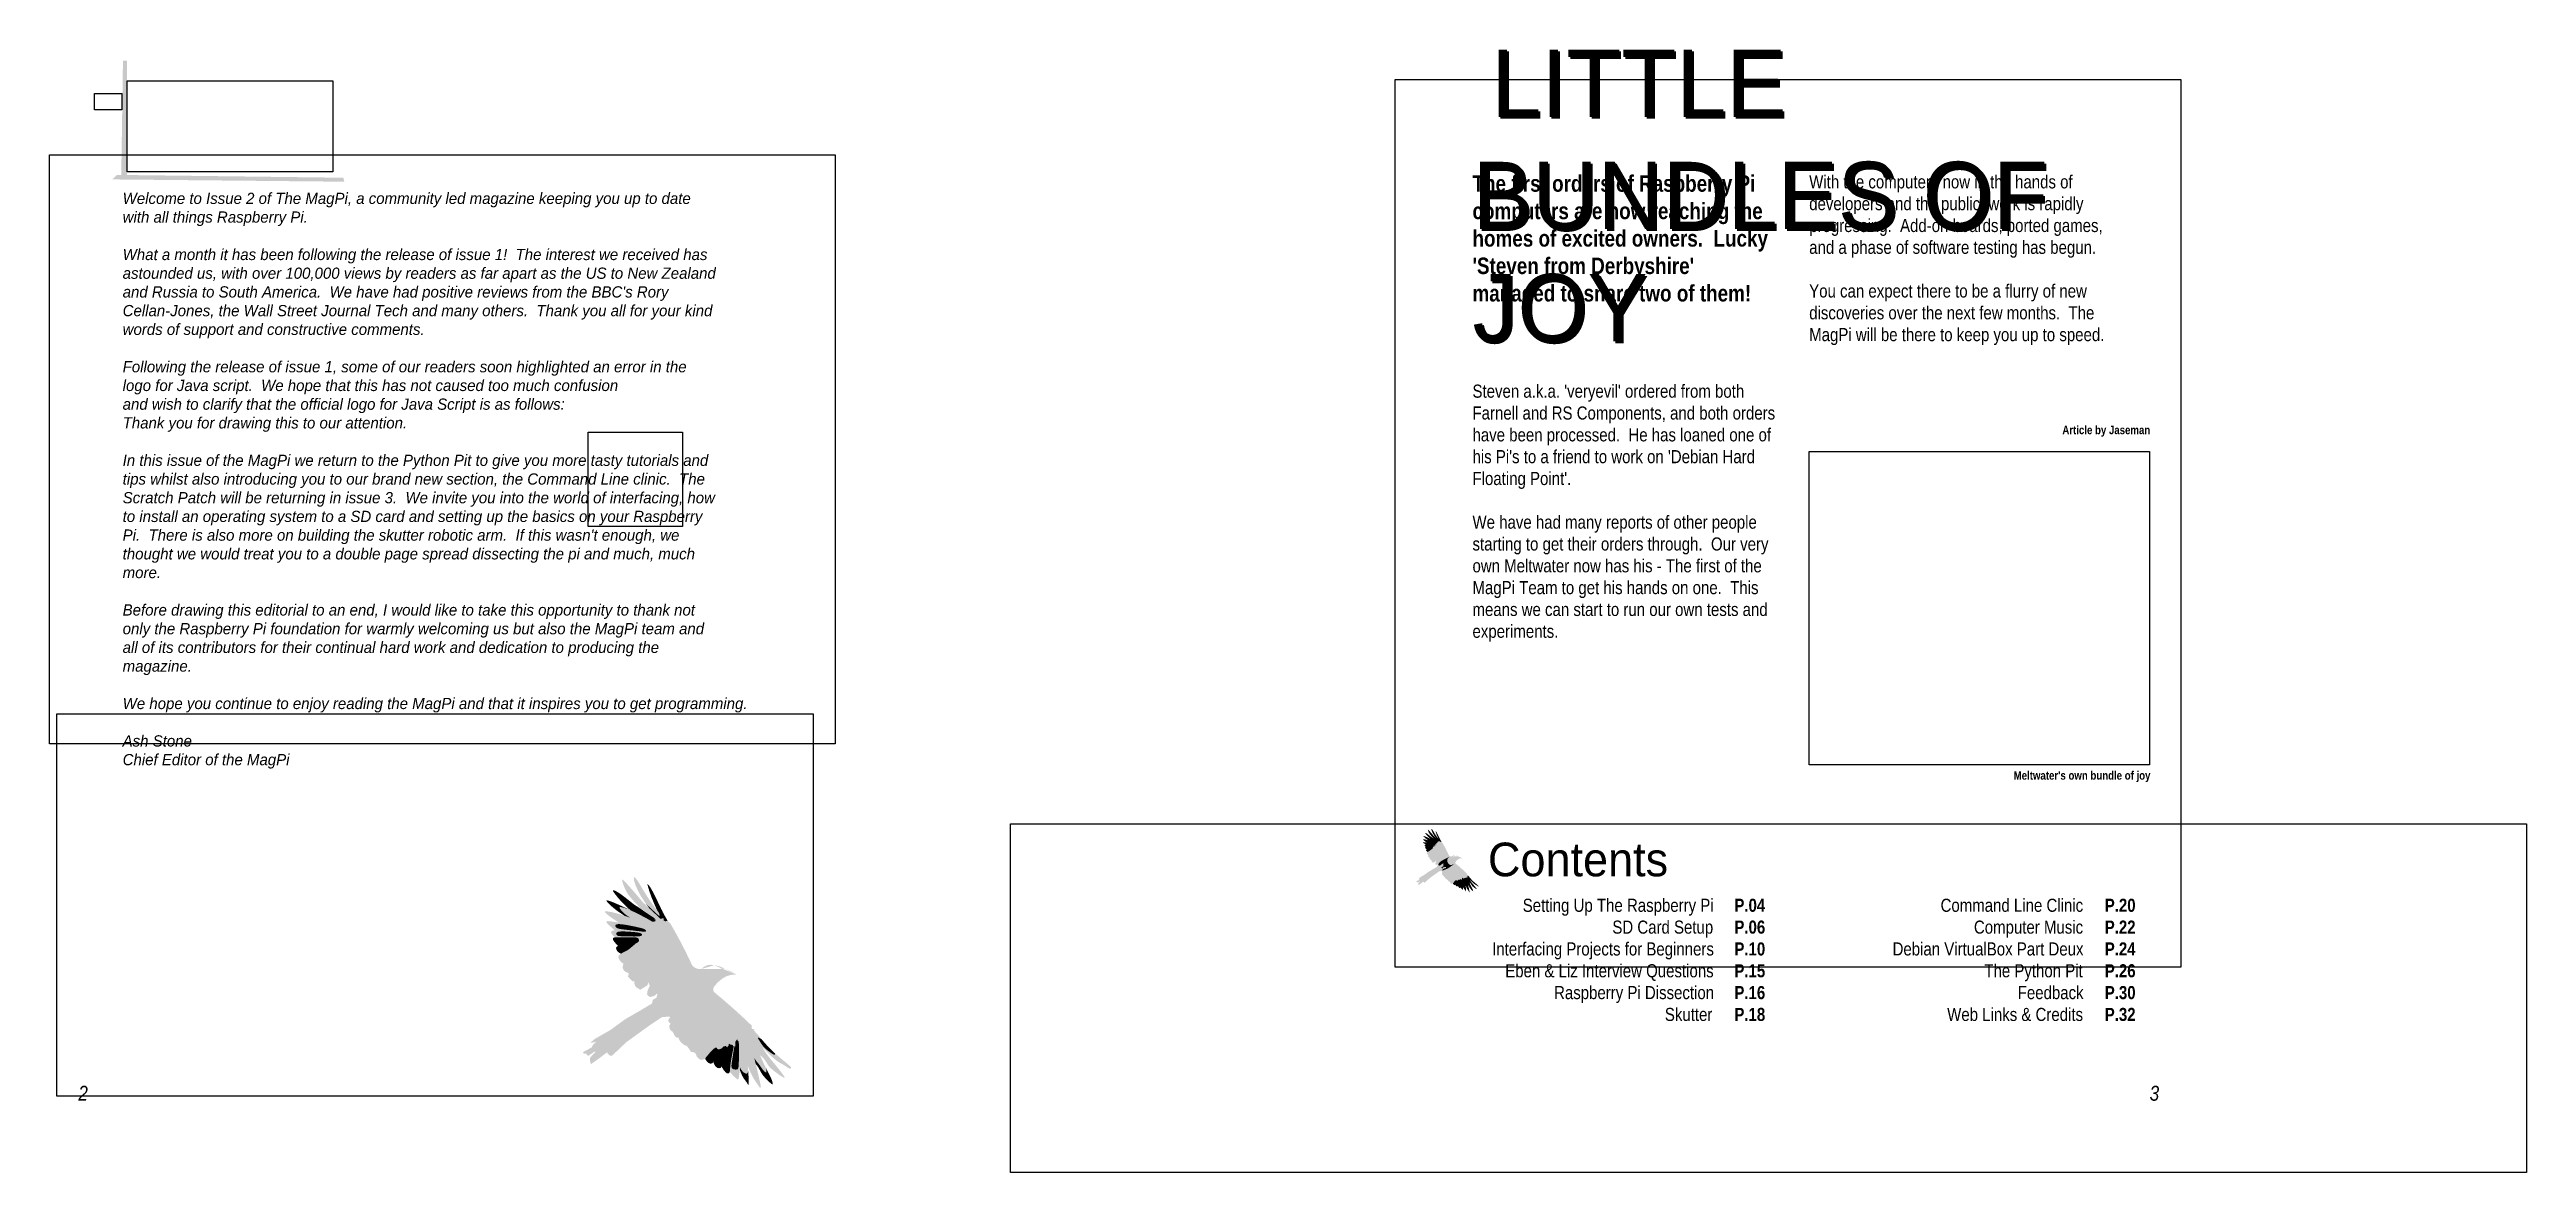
# Model space of a CAD drawing. Header units: millimetres. Extents: x -361 to 301, y -13 to 287.
import ezdxf

# ---------------------------------------------------------------- set-up
doc = ezdxf.new("R2010")
doc.units = ezdxf.units.MM
for name, color, linetype in [('Background Fill', 3, 'Continuous'), ('Images', 7, 'Continuous'), ('magpiefill', 3, 'Continuous'), ('Text', 7, 'Continuous')]:
    doc.layers.add(name, color=color, linetype=linetype)
doc.styles.get("Standard").update_dxf_attribs({"font": 'arial.ttf'})
picture_1 = doc.add_image_def('image1.jpg', size_in_pixel=(2366, 544))
picture_2 = doc.add_image_def('image2.png', size_in_pixel=(1187, 699))
picture_3 = doc.add_image_def('image3.png', size_in_pixel=(1746, 774))
picture_4 = doc.add_image_def('image4.jpg', size_in_pixel=(1024, 768))
picture_5 = doc.add_image_def('image5.png', size_in_pixel=(200, 200))
picture_6 = doc.add_image_def('image6.jpg', size_in_pixel=(2275, 2094))
picture_7 = doc.add_image_def('image7.jpg', size_in_pixel=(2113, 2387))
picture_8 = doc.add_image_def('image8.jpg', size_in_pixel=(2874, 1453))

msp = doc.modelspace()

# ---------------------------------------------------------------- texts
at = {"layer": 'Text', "color": 12, "char_height": 18, "attachment_point": 1}
for s, insert in [('\\pi5.0086;{\\fAgency FB|b0|i0|c0|p34;LITTLE BUNDLES OF JOY}', (19, 287)), ('\\pi5.0086;{\\fAgency FB|b0|i0|c0|p34;\\C18;\\c66;LITTLE BUNDLES OF JOY}', (19.5, 286.5))]:
    msp.add_mtext_dynamic_manual_height_columns(s, width=181, gutter_width=12.5, heights=[0], dxfattribs=dict(at, insert=insert))
at = {"layer": 'Text', "attachment_point": 1}
for s, width, insert, char_height in [("{\\fArial Narrow|b1|i0|c0|p34;The first orders of Raspberry Pi computers are now reaching the \\H1.6795x; \\H0.59543x;homes of excited owners.  Lucky \\H1.4572x; \\H0.68623x;'Steven from Derbyshire' \\H1.5441x; \\H0.64763x;managed to snare two of them!\\H1.5151x; }", 82, (19, 253.39), 4.4), ('{\\fArial Narrow|b0|i0|c0|p34;With the computers now in the hands of developers and the public, work is rapidly \\H1.6795x; \\H0.59543x;progressing.  Add-on boards, ported games, \\H1.4402x; \\H0.69436x;and a phase of software testing has begun.\\H1.537x; \\H0.65062x;\\P\\H1.5005x; \\H0.66646x;\\PYou can expect there to be a flurry of new \\H1.5169x; \\H0.65924x;discoveries over the next few months.  The \\H1.5242x; \\H0.65608x;MagPi will be there to keep you up to speed.\\H1.5047x; }', 82, (109, 253.39), 3.5), ("{\\fGoudy Old Style|b0|i1|c0|p18;Welcome to Issue 2 of The MagPi, a community led magazine keeping you up to date with all things Raspberry Pi.\\P\\PWhat a month it has been following the release of issue 1!  The interest we received has astounded us, with over 100,000 views by readers as far apart as the US to New Zealand and Russia to South America.  We have had positive reviews from the BBC's Rory Cellan-Jones, the Wall Street Journal Tech and many others.  Thank you all for your kind words of support and constructive comments.\\P\\PFollowing the release of issue 1, some of our readers soon highlighted an error in the logo for Java script.  We hope that this has not caused too much confusion\\Pand wish to clarify that the official logo for Java Script is as follows:  \\PThank you for drawing this to our attention.\\P\\PIn this issue of the MagPi we return to the Python Pit to give you more tasty tutorials and tips whilst also introducing you to our brand new section, the Command Line clinic.  The Scratch Patch will be returning in issue 3.  We invite you into the world of interfacing, how to install an operating system to a SD card and setting up the basics on your Raspberry Pi.  There is also more on building the skutter robotic arm.  If this wasn't enough, we thought we would treat you to a double page spread dissecting the pi and much, much more.\\P\\PBefore drawing this editorial to an end, I would like to take this opportunity to thank not only the Raspberry Pi foundation for warmly welcoming us but also the MagPi team and all of its contributors for their continual hard work and dedication to producing the magazine.\\P\\PWe hope you continue to enjoy reading the MagPi and that it inspires you to get programming.\\P\\PAsh Stone\\PChief Editor of the MagPi}", 158.852, (-341.82, 248.72), 3), ("{\\fArial Narrow|b0|i0|c0|p34;Steven a.k.a. 'veryevil' ordered from both Farnell and RS Components, and both orders \\H1.6977x; \\H0.58903x;have been processed.  He has loaned one of \\H1.4645x; \\H0.68285x;his Pi's to a friend to work on 'Debian Hard \\H1.5417x; \\H0.64864x;Floating Point'.\\H1.4989x; \\H0.66716x;\\P\\H1.5004x; \\H0.6665x;\\PWe have had many reports of other people \\H1.5169x; \\H0.65923x;starting to get their orders through.  Our very \\H1.5249x; \\H0.65579x;own Meltwater now has his - The first of the \\H1.5221x; \\H0.657x;MagPi Team to get his hands on one.  This \\H1.5054x; \\H0.66426x;means we can start to run our own tests and \\H1.4982x; \\H0.66747x;experiments.\\H1.5006x; }", 82, (19, 197.43), 3.5), ('\\pi67.677;{\\fArial Narrow|b1|i0|c0|p34;Article by Jaseman}', 91, (109, 186.43), 2.25), ("\\pi54.661;{\\fArial Narrow|b1|i0|c0|p34;Meltwater's own bundle of joy}", 91, (109, 94.09), 2.25)]:
    msp.add_mtext_dynamic_manual_height_columns(s, width=width, gutter_width=12.5, heights=[0], dxfattribs=dict(at, insert=insert, char_height=char_height))
at = {"layer": 'Text', "color": 255, "attachment_point": 1}
for s, width, insert, char_height in [('{\\fViner Hand ITC|b0|i0|c0|p66;\\C256;Contents}', 45, (23.13, 75), 9), ('\\pi13.427;{\\fArial Narrow|b0|i0|c0|p34;\\C256;Setting Up The Raspberry Pi\\P\\pi37.382;SD Card Setup\\H1.8666x; \\H0.53574x;\\P\\pi5.2497;Interfacing Projects for Beginners\\H1.577x; \\H0.6341x;\\P\\pi8.7497;Eben & Liz Interview Questions\\H1.6736x; \\H0.5975x;\\P\\pi21.807;Raspberry Pi Dissection\\H1.6243x; \\H0.61565x;\\P\\pi51.423;Skutter\\H1.643x; }', 64, (19, 60), 3.5), ('{\\fArial Narrow|b1|i0|c0|p34;\\C12;P.04\\PP.06\\H1.8397x; \\H0.54356x;\\PP.10\\H1.5598x; \\H0.6411x;\\PP.15\\H1.6531x; \\H0.60492x;\\PP.16\\H1.622x; \\H0.61651x;\\PP.18\\H1.6324x; }', 10.8623, (89, 60), 3.5), ('\\pi35.126;{\\fArial Narrow|b0|i0|c0|p34;\\C256;Command Line Clinic\\P\\pi44.04;Computer Music\\H1.8666x; \\H0.53574x;\\P\\pi22.295;Debian VirtualBox Part Deux\\H1.56x; \\H0.64103x;\\P\\pi46.822;The Python Pit\\H1.6467x; \\H0.60729x;\\P\\pi55.741;Feedback\\H1.6178x; \\H0.61813x;\\P\\pi36.887;Web Links & Credits\\H1.6451x; }', 73, (109, 60), 3.5), ('{\\fArial Narrow|b1|i0|c0|p34;\\C12;P.20\\PP.22\\H1.8397x; \\H0.54356x;\\PP.24\\H1.5598x; \\H0.6411x;\\PP.26\\H1.6531x; \\H0.60492x;\\PP.30\\H1.622x; \\H0.61651x;\\PP.32\\H1.6324x; }', 10.8623, (188, 60), 3.5), ('\\pi7.6944;{\\fArial Narrow|b0|i1|c0|p34;\\C43;2}', 10, (-361.37, 10), 4), ('{\\fArial Narrow|b0|i1|c0|p34;\\C43;3}', 10, (200, 10), 4)]:
    msp.add_mtext_dynamic_manual_height_columns(s, width=width, gutter_width=12.5, heights=[0], dxfattribs=dict(at, insert=insert, char_height=char_height))

# ---------------------------------------------------------------- hatches: boundary and pattern name
at = {"layer": 'magpiefill', "true_color": 0x010101}
h = msp.add_hatch(color=18, dxfattribs=at)
h.dxf.hatch_style = 1
edge = h.paths.add_edge_path()
edge.add_line((10.84, 67.47), (10.28, 67.41))
edge.add_line((10.28, 67.41), (9.35, 66.8))
edge.add_line((9.35, 66.8), (7.42, 65.4))
edge.add_line((7.42, 65.4), (6.29, 64.33))
edge.add_line((6.29, 64.33), (6.1, 64.33))
edge.add_line((6.1, 64.33), (5.91, 64.49))
edge.add_line((5.91, 64.49), (5.89, 64.6))
edge.add_line((5.89, 64.6), (5.32, 64.17))
edge.add_line((5.32, 64.17), (4.57, 63.63))
edge.add_line((4.57, 63.63), (4.49, 63.98))
edge.add_line((4.49, 63.98), (4.52, 64.17))
edge.add_line((4.52, 64.17), (4.84, 64.52))
edge.add_line((4.84, 64.52), (4.95, 64.6))
edge.add_line((4.95, 64.6), (4.87, 64.65))
edge.add_line((4.87, 64.65), (4.36, 64.3))
edge.add_line((4.36, 64.3), (4.22, 64.41))
edge.add_line((4.22, 64.41), (4.22, 64.49))
edge.add_line((4.22, 64.49), (4.01, 64.49))
edge.add_line((4.01, 64.49), (3.93, 64.6))
edge.add_line((3.93, 64.6), (4.63, 64.97))
edge.add_line((4.63, 64.97), (4.76, 65.22))
edge.add_line((4.76, 65.22), (5, 65.43))
edge.add_line((5, 65.43), (4.52, 65.35))
edge.add_line((4.52, 65.35), (4.89, 65.67))
edge.add_line((4.89, 65.67), (6.15, 66.4))
edge.add_line((6.15, 66.4), (7.33, 67.25))
edge.add_line((7.33, 67.25), (8.68, 68.03))
edge.add_line((8.68, 68.03), (9.48, 68.51))
edge.add_line((9.48, 68.51), (9.56, 68.81))
edge.add_line((9.56, 68.81), (9.86, 68.99))
edge.add_line((9.86, 68.99), (10.18, 68.86))
edge.add_line((10.18, 68.86), (10.39, 68.89))
edge.add_line((10.39, 68.89), (10.85, 69.26))
edge.add_line((10.85, 69.26), (11.22, 69.5))
edge.add_line((11.22, 69.5), (11.25, 68.97))
edge.add_line((11.25, 68.97), (11.14, 68.57))
edge.add_line((11.14, 68.57), (11.04, 68.51))
edge.add_line((11.04, 68.51), (10.87, 68.57))
edge.add_line((10.87, 68.57), (10.66, 68.35))
edge.add_line((10.66, 68.35), (10.99, 68.07))
edge.add_line((10.99, 68.07), (11.05, 68.32))
edge.add_line((11.05, 68.32), (11.32, 68.48))
edge.add_line((11.32, 68.48), (11.73, 68.5))
edge.add_line((11.73, 68.5), (11.96, 68.42))
edge.add_line((11.96, 68.42), (11.96, 68.24))
edge.add_line((11.96, 68.24), (11.77, 68.17))
edge.add_line((11.77, 68.17), (11.4, 68.09))
edge.add_line((11.4, 68.09), (10.97, 67.76))
edge.add_line((10.97, 67.76), (10.97, 67.53))
edge.add_line((10.97, 67.53), (11.32, 67.66))
edge.add_line((11.32, 67.66), (12.17, 67.99))
edge.add_line((12.17, 67.99), (12.73, 68.3))
edge.add_line((12.73, 68.3), (13.3, 68.71))
edge.add_line((13.3, 68.71), (14.03, 69.25))
edge.add_line((14.03, 69.25), (13.65, 69.12))
edge.add_line((13.65, 69.12), (13.28, 68.98))
edge.add_line((13.28, 68.98), (12.89, 69.08))
edge.add_line((12.89, 69.08), (12.54, 69.37))
edge.add_line((12.54, 69.37), (12.33, 69.79))
edge.add_line((12.33, 69.79), (12.25, 70.28))
edge.add_line((12.25, 70.28), (12.35, 70.72))
edge.add_line((12.35, 70.72), (12.75, 71.17))
edge.add_line((12.75, 71.17), (12.54, 71.09))
edge.add_line((12.54, 71.09), (11.53, 70.57))
edge.add_line((11.53, 70.57), (10.66, 70.08))
edge.add_line((10.66, 70.08), (10.18, 69.7))
edge.add_line((10.18, 69.7), (9.93, 69.33))
edge.add_line((9.93, 69.33), (9.65, 69.12))
edge.add_line((9.65, 69.12), (9.36, 69.04))
edge.add_line((9.36, 69.04), (9.19, 69.12))
edge.add_line((9.19, 69.12), (9.09, 69.23))
edge.add_line((9.09, 69.23), (9.11, 69.5))
edge.add_line((9.11, 69.5), (9.31, 69.95))
edge.add_line((9.31, 69.95), (9.17, 70.24))
edge.add_line((9.17, 70.24), (9.13, 69.99))
edge.add_line((9.13, 69.99), (8.96, 69.87))
edge.add_line((8.96, 69.87), (8.53, 69.62))
edge.add_line((8.53, 69.62), (8.39, 69.72))
edge.add_line((8.39, 69.72), (8.26, 69.79))
edge.add_line((8.26, 69.79), (8.12, 69.93))
edge.add_line((8.12, 69.93), (8.07, 70.14))
edge.add_line((8.07, 70.14), (8.08, 70.28))
edge.add_line((8.08, 70.28), (7.91, 70.32))
edge.add_line((7.91, 70.32), (7.81, 70.39))
edge.add_line((7.81, 70.39), (7.68, 70.53))
edge.add_line((7.68, 70.53), (7.56, 70.68))
edge.add_line((7.56, 70.68), (7.62, 70.97))
edge.add_line((7.62, 70.97), (7.56, 70.97))
edge.add_line((7.56, 70.97), (7.39, 71.03))
edge.add_line((7.39, 71.03), (7.21, 71.19))
edge.add_line((7.21, 71.19), (7.12, 71.38))
edge.add_line((7.12, 71.38), (7.15, 71.56))
edge.add_line((7.15, 71.56), (7.19, 71.75))
edge.add_line((7.19, 71.75), (7.1, 71.77))
edge.add_line((7.1, 71.77), (6.9, 71.94))
edge.add_line((6.9, 71.94), (6.79, 72.18))
edge.add_line((6.79, 72.18), (6.81, 72.39))
edge.add_line((6.81, 72.39), (7.14, 72.6))
edge.add_line((7.14, 72.6), (7.58, 72.83))
edge.add_line((7.58, 72.83), (7.89, 73.09))
edge.add_line((7.89, 73.09), (8.16, 73.32))
edge.add_line((8.16, 73.32), (8.2, 73.36))
edge.add_line((8.2, 73.36), (8.3, 73.4))
edge.add_line((8.3, 73.4), (8.41, 73.49))
edge.add_line((8.41, 73.49), (8.43, 73.57))
edge.add_line((8.43, 73.57), (8.43, 73.63))
edge.add_line((8.43, 73.63), (8.41, 73.71))
edge.add_line((8.41, 73.71), (8.36, 73.76))
edge.add_line((8.36, 73.76), (8.3, 73.8))
edge.add_line((8.3, 73.8), (8.22, 73.82))
edge.add_line((8.22, 73.82), (8.28, 73.86))
edge.add_line((8.28, 73.86), (8.36, 73.86))
edge.add_line((8.36, 73.86), (8.43, 73.88))
edge.add_line((8.43, 73.88), (8.57, 73.88))
edge.add_line((8.57, 73.88), (8.65, 73.88))
edge.add_line((8.65, 73.88), (8.7, 73.9))
edge.add_line((8.7, 73.9), (8.76, 73.94))
edge.add_line((8.76, 73.94), (8.8, 74.03))
edge.add_line((8.8, 74.03), (8.82, 74.09))
edge.add_line((8.82, 74.09), (8.74, 74.17))
edge.add_line((8.74, 74.17), (8.49, 74.31))
edge.add_line((8.49, 74.31), (8.82, 74.23))
edge.add_line((8.82, 74.23), (9, 74.19))
edge.add_line((9, 74.19), (9.09, 74.25))
edge.add_line((9.09, 74.25), (9.09, 74.29))
edge.add_line((9.09, 74.29), (9.09, 74.38))
edge.add_line((9.09, 74.38), (9.03, 74.42))
edge.add_line((9.03, 74.42), (9, 74.52))
edge.add_line((9, 74.52), (9.15, 74.5))
edge.add_line((9.15, 74.5), (9.23, 74.5))
edge.add_line((9.23, 74.5), (9.34, 74.5))
edge.add_line((9.34, 74.5), (9.34, 74.54))
edge.add_line((9.34, 74.54), (9.32, 74.65))
edge.add_line((9.32, 74.65), (9.29, 74.73))
edge.add_line((9.29, 74.73), (9.27, 74.83))
edge.add_line((9.27, 74.83), (9.36, 74.83))
edge.add_line((9.36, 74.83), (9.44, 74.85))
edge.add_line((9.44, 74.85), (9.48, 74.91))
edge.add_line((9.48, 74.91), (9.5, 75.04))
edge.add_line((9.5, 75.04), (9.52, 75.08))
edge.add_line((9.52, 75.08), (9.6, 75.08))
edge.add_line((9.6, 75.08), (9.65, 75.08))
edge.add_line((9.65, 75.08), (9.69, 75.12))
edge.add_line((9.69, 75.12), (9.75, 75.12))
edge.add_line((9.75, 75.12), (9.77, 75.22))
edge.add_line((9.77, 75.22), (9.77, 75.25))
edge.add_line((9.77, 75.25), (9.67, 75.29))
edge.add_line((9.67, 75.29), (9.75, 75.33))
edge.add_line((9.75, 75.33), (9.81, 75.33))
edge.add_line((9.81, 75.33), (9.89, 75.31))
edge.add_line((9.89, 75.31), (9.98, 75.29))
edge.add_line((9.98, 75.29), (10.12, 75.31))
edge.add_line((10.12, 75.31), (10.31, 75.35))
edge.add_line((10.31, 75.35), (10.41, 75.35))
edge.add_line((10.41, 75.35), (10.41, 75.27))
edge.add_line((10.41, 75.27), (10.43, 75.18))
edge.add_line((10.43, 75.18), (10.56, 75.12))
edge.add_line((10.56, 75.12), (10.74, 75.18))
edge.add_line((10.74, 75.18), (10.84, 75.06))
edge.add_line((10.84, 75.06), (10.97, 74.93))
edge.add_arc((-22.66, 55.29), 38.95, 24.71968, 30.27788, ccw=False)
edge.add_arc((13.35, 72.09), 0.815, 219.42642, 277.51125)
edge.add_arc((14.23, 70.58), 1.05, 76.09793, 137.4829, ccw=False)
edge.add_arc((14.17, 69.29), 2.33, 60.01918, 82.34898, ccw=False)
edge.add_arc((14.2, 67.88), 3.61, 55.16075, 71.73216, ccw=False)
edge.add_arc((16.16, 69.12), 1.72, 86.6589, 120.31951)
edge.add_arc((16.69, 68.27), 2.72, 120.84908, 144.98215)
edge.add_arc((14.83, 69.64), 0.416, 152.01833, 206.95598)
edge.add_arc((-17, 31.11), 49.59, 45.89312, 50.63923, ccw=False)
edge.add_line((17.52, 66.72), (17.48, 66.56))
edge.add_line((17.48, 66.56), (17.54, 66.48))
edge.add_line((17.54, 66.48), (17.71, 66.42))
edge.add_line((17.71, 66.42), (17.66, 66.31))
edge.add_line((17.66, 66.31), (17.73, 66.21))
edge.add_line((17.73, 66.21), (17.77, 66.11))
edge.add_line((17.77, 66.11), (17.64, 66))
edge.add_line((17.64, 66), (17.62, 65.88))
edge.add_line((17.62, 65.88), (17.68, 65.77))
edge.add_line((17.68, 65.77), (17.52, 65.71))
edge.add_line((17.52, 65.71), (17.37, 65.75))
edge.add_line((17.37, 65.75), (17.38, 65.61))
edge.add_line((17.38, 65.61), (17.17, 65.55))
edge.add_line((17.17, 65.55), (17.07, 65.61))
edge.add_line((17.07, 65.61), (17.02, 65.63))
edge.add_line((17.02, 65.63), (16.96, 65.55))
edge.add_line((16.96, 65.55), (16.86, 65.48))
edge.add_line((16.86, 65.48), (16.76, 65.51))
edge.add_line((16.76, 65.51), (16.51, 65.34))
edge.add_line((16.51, 65.34), (16.51, 65.42))
edge.add_line((16.51, 65.42), (16.34, 65.57))
edge.add_line((16.34, 65.57), (16.34, 65.65))
edge.add_line((16.34, 65.65), (16.3, 65.61))
edge.add_line((16.3, 65.61), (16.18, 65.44))
edge.add_line((16.18, 65.44), (16.18, 65.32))
edge.add_line((16.18, 65.32), (16.18, 65.07))
edge.add_line((16.18, 65.07), (16.05, 65.07))
edge.add_line((16.05, 65.07), (15.99, 65.13))
edge.add_line((15.99, 65.13), (15.97, 65.17))
edge.add_line((15.97, 65.17), (15.78, 65.22))
edge.add_line((15.78, 65.22), (15.68, 65.28))
edge.add_line((15.68, 65.28), (15.64, 65.24))
edge.add_line((15.64, 65.24), (15.64, 65.15))
edge.add_line((15.64, 65.15), (15.52, 64.99))
edge.add_line((15.52, 64.99), (15.45, 65.05))
edge.add_line((15.45, 65.05), (15.45, 65.11))
edge.add_line((15.45, 65.11), (15.21, 65.05))
edge.add_line((15.21, 65.05), (15.1, 64.91))
edge.add_line((15.1, 64.91), (14.85, 64.82))
edge.add_line((14.85, 64.82), (14.73, 64.88))
edge.add_line((14.73, 64.88), (14.67, 64.97))
edge.add_line((14.67, 64.97), (14.58, 64.97))
edge.add_line((14.58, 64.97), (14.36, 64.8))
edge.add_line((14.36, 64.8), (14.17, 64.6))
edge.add_line((14.17, 64.6), (13.97, 64.37))
edge.add_line((13.97, 64.37), (13.82, 64.18))
edge.add_line((13.82, 64.18), (13.68, 64.04))
edge.add_line((13.68, 64.04), (13.49, 63.98))
edge.add_line((13.49, 63.98), (13.32, 64.02))
edge.add_line((13.32, 64.02), (13.2, 64.14))
edge.add_line((13.2, 64.14), (13.08, 64.26))
edge.add_line((13.08, 64.26), (13.03, 64.43))
edge.add_line((13.03, 64.43), (12.93, 64.57))
edge.add_line((12.93, 64.57), (12.83, 64.58))
edge.add_line((12.83, 64.58), (12.72, 64.62))
edge.add_line((12.72, 64.62), (12.62, 64.62))
edge.add_line((12.62, 64.62), (12.44, 64.89))
edge.add_line((12.44, 64.89), (12.27, 65.13))
edge.add_line((12.27, 65.13), (12.19, 65.13))
edge.add_line((12.19, 65.13), (12.04, 65.2))
edge.add_line((12.04, 65.2), (11.77, 65.46))
edge.add_line((11.77, 65.46), (11.69, 65.57))
edge.add_line((11.69, 65.57), (11.65, 65.65))
edge.add_line((11.65, 65.65), (11.63, 65.77))
edge.add_line((11.63, 65.77), (11.55, 65.77))
edge.add_line((11.55, 65.77), (11.38, 65.82))
edge.add_line((11.38, 65.82), (11.36, 65.86))
edge.add_line((11.36, 65.86), (11.28, 65.98))
edge.add_line((11.28, 65.98), (11.26, 66.02))
edge.add_line((11.26, 66.02), (11.17, 66.23))
edge.add_line((11.17, 66.23), (11.05, 66.31))
edge.add_line((11.05, 66.31), (10.99, 66.37))
edge.add_line((10.99, 66.37), (10.91, 66.48))
edge.add_line((10.91, 66.48), (10.87, 66.64))
edge.add_line((10.87, 66.64), (10.87, 66.73))
edge.add_line((10.87, 66.73), (11.01, 66.93))
edge.add_line((11.01, 66.93), (10.95, 66.91))
edge.add_line((10.95, 66.91), (10.82, 67.06))
edge.add_line((10.82, 67.06), (10.8, 67.2))
edge.add_line((10.8, 67.2), (10.95, 67.43))
edge.add_line((10.95, 67.43), (10.84, 67.47))
at = {"layer": 'magpiefill'}
h = msp.add_hatch(color=253, dxfattribs=at)
h.dxf.hatch_style = 1
h.paths.add_polyline_path([(6.87, 75.7), (6.74, 75.73), (6.61, 75.77), (6.5, 75.8), (6.39, 75.83), (6.29, 75.85), (6.2, 75.87), (6.12, 75.88), (6.04, 75.89), (5.98, 75.91), (5.92, 75.91), (5.87, 75.92), (5.83, 75.92), (5.79, 75.92), (5.76, 75.92), (5.74, 75.92), (5.72, 75.92), (5.71, 75.91), (5.7, 75.9), (5.7, 75.89), (5.7, 75.88), (5.71, 75.86), (5.72, 75.85), (5.74, 75.82), (5.77, 75.79), (5.81, 75.76), (5.85, 75.72), (5.9, 75.67), (5.96, 75.62), (6.04, 75.55), (6.14, 75.48), (6.26, 75.39), (6.41, 75.28), (6.59, 75.17), (6.81, 75.03), (6.9, 75.02), (7.01, 75), (7.12, 74.99), (7.13, 74.99), (7.03, 75.04), (6.94, 75.09), (6.87, 75.13), (6.82, 75.18), (6.77, 75.23), (6.73, 75.27), (6.7, 75.31), (6.68, 75.34), (6.66, 75.38), (6.65, 75.4), (6.64, 75.43), (6.63, 75.45), (6.63, 75.47), (6.62, 75.49), (6.62, 75.51), (6.63, 75.53), (6.63, 75.54), (6.64, 75.56), (6.65, 75.57), (6.67, 75.59), (6.68, 75.6), (6.7, 75.61), (6.73, 75.61), (6.76, 75.62), (6.79, 75.62), (6.83, 75.61), (6.88, 75.61), (6.94, 75.59), (7, 75.58), (7.07, 75.56), (7.16, 75.53), (7.25, 75.5), (7.37, 75.46), (7.5, 75.42), (7.66, 75.36), (7.87, 75.28), (8.13, 75.18), (8.44, 75.06), (8.83, 74.9), (9.29, 74.72), (9.29, 74.73), (9.27, 74.83), (9.11, 74.9), (8.95, 74.97), (8.77, 75.04), (8.59, 75.11), (8.4, 75.18), (8.21, 75.25), (8.02, 75.32), (7.83, 75.38), (7.65, 75.44), (7.48, 75.5), (7.32, 75.55), (7.16, 75.61), (7.01, 75.65)])
h = msp.add_hatch(color=253, dxfattribs=at)
h.dxf.hatch_style = 1
h.paths.add_polyline_path([(7.12, 76.32), (6.99, 76.38), (6.86, 76.43), (6.73, 76.49), (6.61, 76.54), (6.49, 76.59), (6.38, 76.64), (6.28, 76.68), (6.18, 76.72), (6.09, 76.75), (6.02, 76.77), (5.95, 76.79), (5.9, 76.8), (5.86, 76.8), (5.83, 76.8), (5.82, 76.78), (5.83, 76.76), (5.85, 76.73), (5.88, 76.69), (5.92, 76.64), (5.97, 76.58), (6.04, 76.52), (6.12, 76.44), (6.21, 76.35), (6.32, 76.26), (6.45, 76.15), (6.61, 76.02), (6.79, 75.89), (7.01, 75.74), (7.26, 75.57), (7.32, 75.55), (7.48, 75.5), (7.65, 75.44), (7.71, 75.42), (7.53, 75.54), (7.38, 75.65), (7.25, 75.76), (7.15, 75.85), (7.06, 75.94), (7, 76.02), (6.95, 76.09), (6.91, 76.15), (6.88, 76.2), (6.88, 76.24), (6.9, 76.26), (6.95, 76.27), (7.05, 76.25), (7.2, 76.21), (7.4, 76.15), (7.68, 76.05), (7.63, 76.07), (7.5, 76.13), (7.38, 76.19), (7.25, 76.26)])
h = msp.add_hatch(color=253, dxfattribs=at)
h.dxf.hatch_style = 1
h.paths.add_polyline_path([(7.23, 74.97), (7.12, 74.99), (7.01, 75), (6.9, 75.02), (6.79, 75.03), (6.69, 75.05), (6.59, 75.06), (6.5, 75.07), (6.4, 75.08), (6.31, 75.1), (6.23, 75.11), (6.15, 75.12), (6.08, 75.12), (6.01, 75.13), (5.96, 75.13), (5.91, 75.13), (5.88, 75.13), (5.85, 75.12), (5.84, 75.11), (5.83, 75.1), (5.82, 75.08), (5.83, 75.06), (5.84, 75.04), (5.86, 75.01), (5.88, 74.97), (5.92, 74.92), (5.98, 74.86), (6.07, 74.78), (6.18, 74.67), (6.32, 74.55), (6.51, 74.4), (6.61, 74.4), (6.74, 74.4), (6.88, 74.4), (7.04, 74.4), (7.22, 74.39), (7.41, 74.38), (7.61, 74.37), (7.81, 74.35), (8, 74.34), (8.19, 74.33), (8.35, 74.32), (8.49, 74.31), (8.82, 74.23), (9, 74.19), (9.09, 74.25), (9.09, 74.29), (9.09, 74.38), (9.03, 74.42), (9, 74.52), (9.15, 74.5), (9.23, 74.5), (9.34, 74.5), (9.34, 74.54), (9.34, 74.55), (9.22, 74.58), (9.11, 74.6), (9.01, 74.63), (8.92, 74.65), (8.83, 74.67), (8.74, 74.69), (8.64, 74.71), (8.54, 74.74), (8.42, 74.76), (8.3, 74.79), (8.17, 74.81), (8.03, 74.84), (7.89, 74.86), (7.75, 74.89), (7.61, 74.91), (7.48, 74.93), (7.35, 74.95)])
h.paths.add_polyline_path([(6.55, 74.8), (6.56, 74.82), (6.57, 74.83), (6.59, 74.85), (6.62, 74.86), (6.65, 74.87), (6.69, 74.88), (6.74, 74.89), (6.79, 74.89), (6.86, 74.89), (6.94, 74.89), (7.02, 74.88), (7.13, 74.87), (7.24, 74.86), (7.37, 74.84), (7.5, 74.81), (7.64, 74.79), (7.78, 74.76), (7.92, 74.73), (8.05, 74.71), (8.17, 74.68), (8.29, 74.66), (8.39, 74.63), (8.48, 74.61), (8.56, 74.59), (8.64, 74.57), (8.7, 74.55), (8.76, 74.53), (8.81, 74.51), (8.85, 74.5), (8.89, 74.48), (8.92, 74.46), (8.94, 74.44), (8.96, 74.42), (8.98, 74.41), (8.99, 74.39), (9, 74.37), (9, 74.36), (9, 74.34), (9, 74.33), (9, 74.31), (8.99, 74.3), (8.97, 74.29), (8.96, 74.28), (8.94, 74.28), (8.91, 74.28), (8.88, 74.28), (8.85, 74.28), (8.8, 74.28), (8.75, 74.29), (8.68, 74.3), (8.61, 74.31), (8.52, 74.32), (8.42, 74.33), (8.31, 74.34), (8.19, 74.36), (8.06, 74.37), (7.93, 74.38), (7.8, 74.4), (7.66, 74.41), (7.54, 74.43), (7.42, 74.44), (7.3, 74.45), (7.2, 74.46), (7.1, 74.48), (7.01, 74.49), (6.92, 74.5), (6.85, 74.52), (6.79, 74.54), (6.73, 74.55), (6.69, 74.58), (6.65, 74.6), (6.62, 74.62), (6.59, 74.64), (6.57, 74.67), (6.56, 74.69), (6.55, 74.71), (6.54, 74.74), (6.54, 74.76), (6.54, 74.78)], flags=16)
h = msp.add_hatch(color=253, dxfattribs=at)
h.dxf.hatch_style = 1
h.paths.add_polyline_path([(8.74, 74.17), (8.49, 74.31), (8.35, 74.32), (8.19, 74.33), (8, 74.34), (7.81, 74.35), (7.61, 74.37), (7.41, 74.38), (7.22, 74.39), (7.04, 74.4), (6.88, 74.4), (6.74, 74.4), (6.61, 74.4), (6.51, 74.4), (6.42, 74.39), (6.34, 74.37), (6.28, 74.35), (6.24, 74.33), (6.21, 74.29), (6.2, 74.25), (6.21, 74.2), (6.23, 74.15), (6.27, 74.08), (6.34, 74.01), (6.42, 73.92), (6.53, 73.83), (6.56, 73.83), (6.64, 73.83), (6.74, 73.83), (6.87, 73.84), (7.02, 73.84), (7.19, 73.83), (7.37, 73.83), (7.56, 73.83), (7.75, 73.83), (7.92, 73.82), (8.08, 73.82), (8.22, 73.82), (8.28, 73.86), (8.36, 73.86), (8.43, 73.88), (8.57, 73.88), (8.65, 73.88), (8.7, 73.9), (8.76, 73.94), (8.8, 74.03), (8.82, 74.09)])
h.paths.add_polyline_path([(6.61, 74.13), (6.62, 74.15), (6.62, 74.17), (6.63, 74.2), (6.65, 74.22), (6.67, 74.24), (6.7, 74.25), (6.74, 74.27), (6.79, 74.28), (6.85, 74.29), (6.91, 74.3), (6.99, 74.3), (7.08, 74.3), (7.17, 74.3), (7.27, 74.3), (7.37, 74.3), (7.47, 74.29), (7.58, 74.29), (7.69, 74.28), (7.8, 74.27), (7.9, 74.27), (8, 74.26), (8.1, 74.25), (8.19, 74.24), (8.27, 74.23), (8.35, 74.22), (8.42, 74.2), (8.48, 74.19), (8.53, 74.18), (8.57, 74.16), (8.6, 74.15), (8.63, 74.13), (8.65, 74.11), (8.67, 74.09), (8.68, 74.08), (8.69, 74.06), (8.69, 74.04), (8.69, 74.02), (8.67, 74), (8.66, 73.98), (8.63, 73.96), (8.6, 73.95), (8.56, 73.93), (8.51, 73.92), (8.46, 73.92), (8.39, 73.91), (8.32, 73.9), (8.24, 73.9), (8.14, 73.9), (8.04, 73.9), (7.92, 73.9), (7.8, 73.9), (7.67, 73.9), (7.54, 73.91), (7.41, 73.91), (7.29, 73.91), (7.17, 73.92), (7.07, 73.92), (6.99, 73.93), (6.92, 73.93), (6.86, 73.93), (6.81, 73.94), (6.77, 73.95), (6.74, 73.96), (6.71, 73.97), (6.69, 73.98), (6.67, 74), (6.65, 74.02), (6.64, 74.04), (6.63, 74.06), (6.62, 74.08), (6.62, 74.1)], flags=16)
h = msp.add_hatch(color=253, dxfattribs=at)
h.dxf.hatch_style = 1
h.paths.add_polyline_path([(7.25, 77.1), (7.16, 77.16), (7.07, 77.23), (6.99, 77.29), (6.91, 77.34), (6.84, 77.39), (6.77, 77.44), (6.7, 77.48), (6.64, 77.52), (6.58, 77.54), (6.53, 77.57), (6.49, 77.59), (6.45, 77.6), (6.41, 77.61), (6.39, 77.61), (6.36, 77.6), (6.35, 77.59), (6.34, 77.58), (6.35, 77.56), (6.35, 77.54), (6.37, 77.51), (6.4, 77.47), (6.43, 77.42), (6.48, 77.36), (6.53, 77.29), (6.59, 77.21), (6.67, 77.12), (6.76, 77.01), (6.86, 76.89), (6.98, 76.75), (7.13, 76.6), (7.3, 76.43), (7.49, 76.24), (7.72, 76.03), (7.76, 76.01), (7.88, 75.96), (8, 75.9), (8.05, 75.87), (7.95, 76), (7.86, 76.12), (7.78, 76.22), (7.7, 76.32), (7.63, 76.4), (7.57, 76.47), (7.52, 76.54), (7.48, 76.59), (7.44, 76.64), (7.41, 76.68), (7.39, 76.72), (7.37, 76.74), (7.36, 76.76), (7.36, 76.78), (7.36, 76.79), (7.37, 76.8), (7.39, 76.81), (7.42, 76.8), (7.48, 76.78), (7.56, 76.74), (7.69, 76.67), (7.87, 76.57), (8.08, 76.44), (7.93, 76.56), (7.8, 76.67), (7.67, 76.77), (7.55, 76.86), (7.44, 76.95), (7.34, 77.02)])
h = msp.add_hatch(color=253, dxfattribs=at)
h.dxf.hatch_style = 1
h.paths.add_polyline_path([(8.43, 73.63), (8.41, 73.71), (8.36, 73.76), (8.3, 73.8), (8.22, 73.82), (8.08, 73.82), (7.92, 73.82), (7.75, 73.83), (7.56, 73.83), (7.37, 73.83), (7.19, 73.83), (7.02, 73.84), (6.87, 73.84), (6.74, 73.83), (6.64, 73.83), (6.56, 73.83), (6.5, 73.82), (6.45, 73.82), (6.42, 73.81), (6.39, 73.8), (6.37, 73.79), (6.36, 73.77), (6.35, 73.76), (6.34, 73.74), (6.34, 73.72), (6.34, 73.7), (6.35, 73.68), (6.35, 73.65), (6.37, 73.62), (6.38, 73.59), (6.4, 73.55), (6.43, 73.51), (6.47, 73.46), (6.52, 73.4), (6.59, 73.33), (6.67, 73.24), (6.76, 73.14), (6.8, 73.15), (6.85, 73.17), (6.9, 73.18), (6.96, 73.2), (7.03, 73.21), (7.11, 73.23), (7.19, 73.24), (7.28, 73.25), (7.37, 73.27), (7.47, 73.28), (7.58, 73.29), (7.68, 73.3), (7.79, 73.31), (7.89, 73.32), (7.99, 73.32), (8.08, 73.32), (8.17, 73.32), (8.2, 73.36), (8.3, 73.4), (8.41, 73.49), (8.43, 73.57)])
h.paths.add_polyline_path([(6.83, 73.57), (6.84, 73.59), (6.85, 73.61), (6.86, 73.64), (6.88, 73.66), (6.9, 73.67), (6.92, 73.69), (6.94, 73.71), (6.97, 73.72), (7, 73.73), (7.04, 73.74), (7.09, 73.74), (7.14, 73.75), (7.2, 73.76), (7.27, 73.76), (7.34, 73.76), (7.43, 73.76), (7.51, 73.77), (7.6, 73.77), (7.69, 73.77), (7.78, 73.76), (7.87, 73.76), (7.94, 73.76), (8.01, 73.75), (8.07, 73.75), (8.12, 73.74), (8.16, 73.73), (8.2, 73.73), (8.23, 73.72), (8.25, 73.71), (8.28, 73.69), (8.29, 73.68), (8.31, 73.67), (8.32, 73.65), (8.33, 73.64), (8.34, 73.62), (8.34, 73.61), (8.34, 73.59), (8.34, 73.58), (8.33, 73.56), (8.32, 73.55), (8.31, 73.53), (8.3, 73.51), (8.29, 73.5), (8.27, 73.49), (8.24, 73.47), (8.22, 73.46), (8.18, 73.45), (8.15, 73.44), (8.11, 73.42), (8.06, 73.41), (8.01, 73.4), (7.95, 73.4), (7.89, 73.39), (7.82, 73.38), (7.74, 73.37), (7.66, 73.36), (7.57, 73.35), (7.49, 73.34), (7.4, 73.33), (7.32, 73.32), (7.25, 73.32), (7.18, 73.31), (7.13, 73.3), (7.08, 73.3), (7.04, 73.29), (7.01, 73.29), (6.99, 73.29), (6.97, 73.3), (6.95, 73.3), (6.93, 73.32), (6.91, 73.33), (6.9, 73.35), (6.88, 73.37), (6.87, 73.4), (6.85, 73.43), (6.84, 73.46), (6.84, 73.48), (6.83, 73.51), (6.83, 73.54)], flags=16)
h = msp.add_hatch(color=255, dxfattribs=at)
h.dxf.hatch_style = 1
h.paths.add_polyline_path([(8.29, 74.66), (8.17, 74.68), (8.05, 74.71), (7.92, 74.73), (7.78, 74.76), (7.64, 74.79), (7.5, 74.81), (7.37, 74.84), (7.24, 74.86), (7.13, 74.87), (7.02, 74.88), (6.94, 74.89), (6.86, 74.89), (6.79, 74.89), (6.74, 74.89), (6.69, 74.88), (6.65, 74.87), (6.62, 74.86), (6.59, 74.85), (6.57, 74.83), (6.56, 74.82), (6.55, 74.8), (6.54, 74.78), (6.54, 74.76), (6.54, 74.74), (6.55, 74.71), (6.56, 74.69), (6.57, 74.67), (6.59, 74.64), (6.62, 74.62), (6.65, 74.6), (6.69, 74.58), (6.73, 74.55), (6.79, 74.54), (6.85, 74.52), (6.92, 74.5), (7.01, 74.49), (7.1, 74.48), (7.2, 74.46), (7.3, 74.45), (7.42, 74.44), (7.54, 74.43), (7.66, 74.41), (7.8, 74.4), (7.93, 74.38), (8.06, 74.37), (8.19, 74.36), (8.31, 74.34), (8.42, 74.33), (8.52, 74.32), (8.61, 74.31), (8.68, 74.3), (8.75, 74.29), (8.8, 74.28), (8.85, 74.28), (8.88, 74.28), (8.91, 74.28), (8.94, 74.28), (8.96, 74.28), (8.97, 74.29), (8.99, 74.3), (9, 74.31), (9, 74.33), (9, 74.34), (9, 74.36), (9, 74.37), (8.99, 74.39), (8.98, 74.41), (8.96, 74.42), (8.94, 74.44), (8.92, 74.46), (8.89, 74.48), (8.85, 74.5), (8.81, 74.51), (8.76, 74.53), (8.7, 74.55), (8.64, 74.57), (8.56, 74.59), (8.48, 74.61), (8.39, 74.63)])
h = msp.add_hatch(color=253, dxfattribs=at)
h.dxf.hatch_style = 1
h.paths.add_polyline_path([(7.32, 72.79), (7.25, 72.83), (7.2, 72.87), (7.16, 72.91), (7.15, 72.95), (7.14, 72.98), (7.15, 73.01), (7.17, 73.04), (7.19, 73.07), (7.22, 73.09), (7.25, 73.12), (7.29, 73.13), (7.33, 73.15), (7.38, 73.16), (7.42, 73.18), (7.47, 73.19), (7.51, 73.2), (7.56, 73.2), (7.61, 73.21), (7.65, 73.21), (7.69, 73.22), (7.73, 73.22), (7.76, 73.21), (7.79, 73.21), (7.82, 73.21), (7.85, 73.2), (7.87, 73.19), (7.88, 73.18), (7.9, 73.17), (7.91, 73.16), (7.93, 73.14), (7.94, 73.13), (8.16, 73.32), (8.17, 73.32), (8.08, 73.32), (7.99, 73.32), (7.89, 73.32), (7.79, 73.31), (7.68, 73.3), (7.58, 73.29), (7.47, 73.28), (7.37, 73.27), (7.28, 73.25), (7.19, 73.24), (7.11, 73.23), (7.03, 73.21), (6.96, 73.2), (6.9, 73.18), (6.85, 73.17), (6.8, 73.15), (6.75, 73.14), (6.72, 73.12), (6.69, 73.11), (6.66, 73.09), (6.64, 73.07), (6.63, 73.05), (6.62, 73.03), (6.61, 73.01), (6.6, 72.99), (6.6, 72.97), (6.6, 72.94), (6.61, 72.92), (6.61, 72.89), (6.62, 72.86), (6.63, 72.84), (6.65, 72.81), (6.67, 72.77), (6.69, 72.74), (6.72, 72.7), (6.75, 72.67), (6.8, 72.63), (6.85, 72.59), (6.92, 72.55), (7, 72.52), (7.14, 72.6), (7.41, 72.75)])
h = msp.add_hatch(color=255, dxfattribs=at)
h.dxf.hatch_style = 1
h.paths.add_polyline_path([(8.65, 74.11), (8.63, 74.13), (8.6, 74.15), (8.57, 74.16), (8.53, 74.18), (8.48, 74.19), (8.42, 74.2), (8.35, 74.22), (8.27, 74.23), (8.19, 74.24), (8.1, 74.25), (8, 74.26), (7.9, 74.27), (7.8, 74.27), (7.69, 74.28), (7.58, 74.29), (7.47, 74.29), (7.37, 74.3), (7.27, 74.3), (7.17, 74.3), (7.08, 74.3), (6.99, 74.3), (6.91, 74.3), (6.85, 74.29), (6.79, 74.28), (6.74, 74.27), (6.7, 74.25), (6.67, 74.24), (6.65, 74.22), (6.63, 74.2), (6.62, 74.17), (6.62, 74.15), (6.61, 74.13), (6.62, 74.1), (6.62, 74.08), (6.63, 74.06), (6.64, 74.04), (6.65, 74.02), (6.67, 74), (6.69, 73.98), (6.71, 73.97), (6.74, 73.96), (6.77, 73.95), (6.81, 73.94), (6.86, 73.93), (6.92, 73.93), (6.99, 73.93), (7.07, 73.92), (7.17, 73.92), (7.29, 73.91), (7.41, 73.91), (7.54, 73.91), (7.67, 73.9), (7.8, 73.9), (7.92, 73.9), (8.04, 73.9), (8.14, 73.9), (8.24, 73.9), (8.32, 73.9), (8.39, 73.91), (8.46, 73.92), (8.51, 73.92), (8.56, 73.93), (8.6, 73.95), (8.63, 73.96), (8.66, 73.98), (8.67, 74), (8.69, 74.02), (8.69, 74.04), (8.69, 74.06), (8.68, 74.08), (8.67, 74.09)])
h = msp.add_hatch(color=255, dxfattribs=at)
h.dxf.hatch_style = 1
h.paths.add_polyline_path([(7.87, 75.28), (7.66, 75.36), (7.5, 75.42), (7.37, 75.46), (7.25, 75.5), (7.16, 75.53), (7.07, 75.56), (7, 75.58), (6.94, 75.59), (6.88, 75.61), (6.83, 75.61), (6.79, 75.62), (6.76, 75.62), (6.73, 75.61), (6.7, 75.61), (6.68, 75.6), (6.67, 75.59), (6.65, 75.57), (6.64, 75.56), (6.63, 75.54), (6.63, 75.53), (6.62, 75.51), (6.62, 75.49), (6.63, 75.47), (6.63, 75.45), (6.64, 75.43), (6.65, 75.4), (6.66, 75.38), (6.68, 75.34), (6.7, 75.31), (6.73, 75.27), (6.77, 75.23), (6.82, 75.18), (6.87, 75.13), (6.94, 75.09), (7.03, 75.04), (7.13, 74.99), (7.23, 74.97), (7.35, 74.95), (7.48, 74.93), (7.61, 74.91), (7.75, 74.89), (7.89, 74.86), (8.03, 74.84), (8.17, 74.81), (8.3, 74.79), (8.42, 74.76), (8.54, 74.74), (8.64, 74.71), (8.74, 74.69), (8.83, 74.67), (8.92, 74.65), (9.01, 74.63), (9.11, 74.6), (9.22, 74.58), (9.34, 74.55), (9.32, 74.65), (9.29, 74.72), (8.83, 74.9), (8.44, 75.06), (8.13, 75.18)])
h = msp.add_hatch(color=251, dxfattribs=at)
h.dxf.hatch_style = 1
h.paths.add_polyline_path([(8.35, 72.99), (9.04, 73.25), (8.38, 73.14), (7.78, 73), (7.58, 72.83), (7.92, 72.88)])
h.paths.add_polyline_path([(8.66, 72.42), (9.84, 73.02), (9.06, 72.74), (8.2, 72.45), (7.52, 72.39), (6.81, 72.39), (6.81, 72.39), (6.79, 72.18), (6.9, 71.94), (7.1, 71.77), (7.19, 71.75), (7.66, 72.02)])
h.paths.add_polyline_path([(8.75, 71.82), (9.81, 72.54), (8.58, 71.94), (7.69, 71.65), (7.18, 71.67), (7.15, 71.56), (7.12, 71.38), (7.21, 71.19), (7.39, 71.03), (7.56, 70.97), (7.6, 70.97), (7.92, 71.25)])
h.paths.add_polyline_path([(8.55, 70.91), (9.64, 71.82), (8.38, 71.05), (7.6, 70.86), (7.56, 70.68), (7.68, 70.53), (7.81, 70.39), (7.91, 70.32), (7.97, 70.3), (8.06, 70.45)])
h.paths.add_polyline_path([(8.81, 70.54), (8.81, 70.76), (8.43, 70.34), (8.08, 70.22), (8.07, 70.14), (8.12, 69.93), (8.26, 69.79), (8.4, 69.71), (8.92, 70.08), (8.35, 69.99)])
h.paths.add_polyline_path([(9.69, 70.48), (9.23, 70.12), (9.31, 69.95)], flags=17)
h.paths.add_polyline_path([(10.07, 69.55), (10.09, 69.88), (10.44, 70.71), (9.81, 69.82), (9.1, 69.4), (9.09, 69.23), (9.19, 69.12), (9.36, 69.04), (9.65, 69.12), (9.93, 69.33)])
h.paths.add_polyline_path([(11.15, 67.25), (12.38, 67.76), (11.75, 67.56), (10.86, 67.29), (10.8, 67.2), (10.82, 67.06), (10.87, 67)])
h.paths.add_polyline_path([(11.35, 66.73), (11.92, 66.88), (12.67, 67.36), (11.55, 66.96), (10.96, 66.85), (10.87, 66.73), (10.87, 66.64), (10.91, 66.48), (10.99, 66.37), (11.05, 66.31), (11.11, 66.26), (11.29, 66.48)])
h.paths.add_polyline_path([(11.87, 66.19), (12.38, 66.42), (12.92, 66.88), (11.81, 66.36), (11.19, 66.18), (11.26, 66.02), (11.28, 65.98), (11.36, 65.86), (11.38, 65.82), (11.55, 65.77), (11.61, 65.77), (11.75, 65.9)])
h.paths.add_polyline_path([(13.12, 66.13), (14.1, 66.99), (13.35, 66.48), (12.18, 65.88), (11.64, 65.7), (11.65, 65.65), (11.69, 65.57), (11.77, 65.46), (12.04, 65.2), (12.19, 65.13), (12.21, 65.13), (12.32, 65.33), (12.5, 65.62)])
h.paths.add_polyline_path([(13.67, 65.79), (14.38, 66.68), (13.24, 65.73), (12.29, 65.1), (12.44, 64.89), (12.62, 64.62), (12.72, 64.62), (12.83, 64.58), (12.98, 65.02)])
h.paths.add_polyline_path([(14.13, 65.3), (15.04, 66.62), (14.58, 66.1), (13.84, 65.39), (13.24, 64.62), (12.95, 64.54), (13.03, 64.43), (13.08, 64.26), (13.2, 64.14), (13.32, 64.02), (13.49, 63.98), (13.68, 64.04), (13.69, 64.05), (13.75, 64.65)])
h.paths.add_polyline_path([(15.1, 65.56), (15.3, 66.28), (14.67, 65.3), (14.38, 64.99), (14.24, 64.68), (14.36, 64.8), (14.58, 64.97), (14.67, 64.97), (14.78, 65.1)])
h.paths.add_polyline_path([(15.58, 65.7), (15.05, 64.89), (15.1, 64.91), (15.21, 65.05), (15.4, 65.1)])
h.paths.add_polyline_path([(16.18, 65.39), (15.93, 65.68), (15.77, 65.23), (15.78, 65.22), (15.97, 65.17), (15.99, 65.13), (16.05, 65.07), (16.18, 65.07), (16.18, 65.32)])
h = msp.add_hatch(color=255, dxfattribs=at)
h.dxf.hatch_style = 1
h.paths.add_polyline_path([(8.32, 73.55), (8.33, 73.56), (8.34, 73.58), (8.34, 73.59), (8.34, 73.61), (8.34, 73.62), (8.33, 73.64), (8.32, 73.65), (8.31, 73.67), (8.29, 73.68), (8.28, 73.69), (8.25, 73.71), (8.23, 73.72), (8.2, 73.73), (8.16, 73.73), (8.12, 73.74), (8.07, 73.75), (8.01, 73.75), (7.94, 73.76), (7.87, 73.76), (7.78, 73.76), (7.69, 73.77), (7.6, 73.77), (7.51, 73.77), (7.43, 73.76), (7.34, 73.76), (7.27, 73.76), (7.2, 73.76), (7.14, 73.75), (7.09, 73.74), (7.04, 73.74), (7, 73.73), (6.97, 73.72), (6.94, 73.71), (6.92, 73.69), (6.9, 73.67), (6.88, 73.66), (6.86, 73.64), (6.85, 73.61), (6.84, 73.59), (6.83, 73.57), (6.83, 73.54), (6.83, 73.51), (6.84, 73.48), (6.84, 73.46), (6.85, 73.43), (6.87, 73.4), (6.88, 73.37), (6.9, 73.35), (6.91, 73.33), (6.93, 73.32), (6.95, 73.3), (6.97, 73.3), (6.99, 73.29), (7.01, 73.29), (7.04, 73.29), (7.08, 73.3), (7.13, 73.3), (7.18, 73.31), (7.25, 73.32), (7.32, 73.32), (7.4, 73.33), (7.49, 73.34), (7.57, 73.35), (7.66, 73.36), (7.74, 73.37), (7.82, 73.38), (7.89, 73.39), (7.95, 73.4), (8.01, 73.4), (8.06, 73.41), (8.11, 73.42), (8.15, 73.44), (8.18, 73.45), (8.22, 73.46), (8.24, 73.47), (8.27, 73.49), (8.29, 73.5), (8.3, 73.51), (8.31, 73.53)])
h = msp.add_hatch(color=255, dxfattribs=at)
h.dxf.hatch_style = 1
h.paths.add_polyline_path([(8.13, 75.83), (8, 75.9), (7.88, 75.96), (7.76, 76.01), (7.68, 76.05), (7.4, 76.15), (7.2, 76.21), (7.05, 76.25), (6.95, 76.27), (6.9, 76.26), (6.88, 76.24), (6.88, 76.2), (6.91, 76.15), (6.95, 76.09), (7, 76.02), (7.06, 75.94), (7.15, 75.85), (7.25, 75.76), (7.38, 75.65), (7.53, 75.54), (7.71, 75.42), (7.83, 75.38), (8.02, 75.32), (8.21, 75.25), (8.4, 75.18), (8.59, 75.11), (8.77, 75.04), (8.95, 74.97), (9.11, 74.9), (9.27, 74.83), (9.36, 74.83), (9.44, 74.85), (9.48, 74.91), (9.5, 75.04), (9.52, 75.08), (9.42, 75.15), (9.3, 75.21), (9.18, 75.29), (9.05, 75.36), (8.92, 75.43), (8.78, 75.5), (8.65, 75.57), (8.51, 75.64), (8.38, 75.71), (8.25, 75.77)])
h = msp.add_hatch(color=253, dxfattribs=at)
h.dxf.hatch_style = 1
h.paths.add_polyline_path([(7.6, 77.98), (7.54, 78.05), (7.48, 78.12), (7.43, 78.18), (7.37, 78.23), (7.32, 78.29), (7.28, 78.33), (7.24, 78.37), (7.2, 78.41), (7.17, 78.44), (7.14, 78.46), (7.12, 78.47), (7.11, 78.48), (7.1, 78.47), (7.09, 78.46), (7.09, 78.45), (7.09, 78.43), (7.09, 78.4), (7.1, 78.38), (7.1, 78.35), (7.11, 78.31), (7.12, 78.28), (7.13, 78.24), (7.14, 78.2), (7.15, 78.16), (7.17, 78.11), (7.19, 78.06), (7.21, 78), (7.23, 77.94), (7.26, 77.87), (7.29, 77.8), (7.32, 77.72), (7.36, 77.64), (7.4, 77.56), (7.45, 77.48), (7.49, 77.4), (7.54, 77.32), (7.61, 77.23), (7.69, 77.13), (7.79, 77), (7.93, 76.84), (8.11, 76.64), (8.34, 76.39), (8.63, 76.09), (9.74, 75.33), (9.75, 75.33), (9.81, 75.33), (9.84, 75.33), (9.5, 75.57), (9.24, 75.77), (9.04, 75.93), (8.89, 76.06), (8.78, 76.16), (8.69, 76.24), (8.63, 76.31), (8.57, 76.38), (8.51, 76.45), (8.44, 76.53), (8.38, 76.61), (8.31, 76.69), (8.24, 76.77), (8.17, 76.85), (8.11, 76.94), (8.04, 77.02), (7.98, 77.1), (7.92, 77.18), (7.86, 77.25), (7.81, 77.33), (7.76, 77.4), (7.71, 77.47), (7.67, 77.53), (7.63, 77.59), (7.6, 77.65), (7.57, 77.7), (7.55, 77.75), (7.53, 77.79), (7.52, 77.81), (7.52, 77.83), (7.54, 77.83), (7.56, 77.81), (7.59, 77.78), (7.63, 77.73), (7.69, 77.68), (7.75, 77.61), (7.81, 77.54), (7.88, 77.46), (7.95, 77.39), (8.03, 77.32), (8.1, 77.24), (8.19, 77.16), (8.31, 77.05), (8.47, 76.9), (8.7, 76.7), (8.76, 76.64), (8.65, 76.78), (8.54, 76.9), (8.44, 77.03), (8.34, 77.15), (8.24, 77.26), (8.15, 77.37), (8.06, 77.47), (7.97, 77.57), (7.89, 77.66), (7.81, 77.75), (7.74, 77.83), (7.67, 77.91)])
h = msp.add_hatch(color=255, dxfattribs=at)
h.dxf.hatch_style = 1
h.paths.add_polyline_path([(7.89, 73.09), (7.94, 73.13), (7.93, 73.14), (7.91, 73.16), (7.9, 73.17), (7.88, 73.18), (7.87, 73.19), (7.85, 73.2), (7.82, 73.21), (7.79, 73.21), (7.76, 73.21), (7.73, 73.22), (7.69, 73.22), (7.65, 73.21), (7.61, 73.21), (7.56, 73.2), (7.51, 73.2), (7.47, 73.19), (7.42, 73.18), (7.38, 73.16), (7.33, 73.15), (7.29, 73.13), (7.25, 73.12), (7.22, 73.09), (7.19, 73.07), (7.17, 73.04), (7.15, 73.01), (7.14, 72.98), (7.15, 72.95), (7.16, 72.91), (7.2, 72.87), (7.25, 72.83), (7.32, 72.79), (7.41, 72.75), (7.58, 72.83), (7.78, 73)])
h = msp.add_hatch(color=255, dxfattribs=at)
h.dxf.hatch_style = 1
h.paths.add_polyline_path([(8.4, 76.25), (8.1, 76.43), (7.87, 76.57), (7.69, 76.67), (7.56, 76.74), (7.48, 76.78), (7.42, 76.8), (7.39, 76.81), (7.37, 76.8), (7.36, 76.79), (7.36, 76.78), (7.36, 76.76), (7.37, 76.74), (7.39, 76.72), (7.41, 76.68), (7.44, 76.64), (7.48, 76.59), (7.52, 76.54), (7.57, 76.47), (7.63, 76.4), (7.7, 76.32), (7.78, 76.22), (7.86, 76.12), (7.95, 76), (8.05, 75.87), (8.13, 75.83), (8.25, 75.77), (8.38, 75.71), (8.51, 75.64), (8.65, 75.57), (8.78, 75.5), (8.92, 75.43), (9.05, 75.36), (9.18, 75.29), (9.3, 75.21), (9.42, 75.15), (9.52, 75.08), (9.6, 75.08), (9.65, 75.08), (9.69, 75.12), (9.75, 75.12), (9.77, 75.22), (9.77, 75.25), (9.67, 75.29), (9.74, 75.33), (9.63, 75.4), (9.5, 75.49), (9.36, 75.59), (9.2, 75.69), (9.04, 75.8), (8.88, 75.91), (8.72, 76.02), (8.57, 76.12), (8.43, 76.23)])
h = msp.add_hatch(color=255, dxfattribs=at)
h.dxf.hatch_style = 1
h.paths.add_polyline_path([(8.7, 76.7), (8.47, 76.9), (8.31, 77.05), (8.19, 77.16), (8.1, 77.24), (8.03, 77.32), (7.95, 77.39), (7.88, 77.46), (7.81, 77.54), (7.75, 77.61), (7.69, 77.68), (7.63, 77.73), (7.59, 77.78), (7.56, 77.81), (7.54, 77.83), (7.52, 77.83), (7.52, 77.81), (7.53, 77.79), (7.55, 77.75), (7.57, 77.7), (7.6, 77.65), (7.63, 77.59), (7.67, 77.53), (7.71, 77.47), (7.76, 77.4), (7.81, 77.33), (7.86, 77.25), (7.92, 77.18), (7.98, 77.1), (8.04, 77.02), (8.11, 76.94), (8.17, 76.85), (8.24, 76.77), (8.31, 76.69), (8.38, 76.61), (8.44, 76.53), (8.51, 76.45), (8.57, 76.38), (8.63, 76.31), (8.69, 76.24), (8.78, 76.16), (8.89, 76.06), (9.04, 75.93), (9.24, 75.77), (9.5, 75.57), (9.84, 75.33), (9.89, 75.31), (9.98, 75.29), (10.12, 75.31), (10.15, 75.32), (10.11, 75.35), (10.07, 75.4), (10.02, 75.45), (9.97, 75.5), (9.91, 75.56), (9.87, 75.6), (9.39, 76.05), (9, 76.42)])
h = msp.add_hatch(color=255, dxfattribs=at)
h.dxf.hatch_style = 1
h.paths.add_polyline_path([(8.76, 77.66), (8.71, 77.75), (8.66, 77.84), (8.61, 77.92), (8.56, 78.01), (8.5, 78.09), (8.45, 78.17), (8.4, 78.25), (8.36, 78.32), (8.31, 78.39), (8.26, 78.46), (8.22, 78.52), (8.18, 78.57), (8.14, 78.61), (8.11, 78.64), (8.08, 78.66), (8.06, 78.67), (8.04, 78.66), (8.03, 78.64), (8.03, 78.61), (8.02, 78.58), (8.03, 78.53), (8.04, 78.48), (8.05, 78.42), (8.06, 78.36), (8.08, 78.29), (8.1, 78.21), (8.13, 78.13), (8.16, 78.04), (8.2, 77.94), (8.25, 77.83), (8.3, 77.72), (8.35, 77.6), (8.42, 77.46), (8.5, 77.31), (8.6, 77.14), (8.72, 76.94), (8.87, 76.72), (9.02, 76.51), (9.19, 76.35), (9.34, 76.21), (9.47, 76.09), (9.58, 75.99), (9.67, 75.9), (9.76, 75.82), (9.82, 75.76), (9.88, 75.71), (9.93, 75.67), (9.97, 75.63), (10, 75.61), (10.03, 75.59), (10.05, 75.57), (10.06, 75.57), (10.07, 75.56), (10.08, 75.56), (10.09, 75.57), (10.1, 75.58), (10.1, 75.6), (10.1, 75.62), (10.09, 75.66), (10.07, 75.71), (10.04, 75.78), (10.01, 75.86), (9.93, 75.96), (9.76, 76.18), (9.62, 76.36), (9.52, 76.5), (9.43, 76.63), (9.35, 76.73), (9.29, 76.83), (9.23, 76.92), (9.16, 77.02), (9.1, 77.11), (9.04, 77.2), (8.99, 77.29), (8.93, 77.39), (8.87, 77.48), (8.82, 77.57)])
h = msp.add_hatch(color=253, dxfattribs=at)
h.dxf.hatch_style = 1
h.paths.add_polyline_path([(10.15, 75.68), (10.01, 75.86), (10.04, 75.78), (10.07, 75.71), (10.09, 75.66), (10.1, 75.62), (10.1, 75.6), (10.1, 75.58), (10.09, 75.57), (10.08, 75.56), (10.07, 75.56), (10.06, 75.57), (10.05, 75.57), (10.03, 75.59), (10, 75.61), (9.97, 75.63), (9.93, 75.67), (9.88, 75.71), (9.82, 75.76), (9.76, 75.82), (9.67, 75.9), (9.58, 75.99), (9.47, 76.09), (9.34, 76.21), (9.19, 76.35), (9.02, 76.51), (9.04, 76.47), (9.25, 76.18), (9.39, 76.05), (9.89, 75.57), (10.15, 75.32), (10.31, 75.35), (10.41, 75.35)])
h = msp.add_hatch(color=255, dxfattribs=at)
h.dxf.hatch_style = 1
h.paths.add_polyline_path([(9.53, 77.53), (9.48, 77.62), (9.44, 77.71), (9.39, 77.78), (9.35, 77.85), (9.31, 77.91), (9.27, 77.96), (9.24, 78), (9.22, 78.03), (9.19, 78.05), (9.17, 78.07), (9.16, 78.08), (9.14, 78.09), (9.13, 78.1), (9.12, 78.1), (9.12, 78.09), (9.12, 78.09), (9.12, 78.07), (9.12, 78.05), (9.13, 78.03), (9.14, 78), (9.15, 77.96), (9.16, 77.91), (9.18, 77.85), (9.2, 77.79), (9.22, 77.72), (9.24, 77.64), (9.27, 77.55), (9.3, 77.46), (9.34, 77.35), (9.38, 77.23), (9.43, 77.09), (9.49, 76.93), (9.57, 76.75), (9.66, 76.53), (9.75, 76.32), (9.85, 76.19), (9.94, 76.08), (10.01, 75.99), (10.07, 75.91), (10.13, 75.84), (10.17, 75.79), (10.21, 75.74), (10.25, 75.7), (10.28, 75.67), (10.31, 75.65), (10.33, 75.64), (10.35, 75.64), (10.37, 75.65), (10.37, 75.69), (10.38, 75.74), (10.38, 75.82), (10.35, 75.86), (10.29, 75.99), (10.23, 76.11), (10.17, 76.24), (10.11, 76.35), (10.06, 76.47), (10, 76.58), (9.95, 76.69), (9.9, 76.8), (9.85, 76.91), (9.8, 77.02), (9.74, 77.12), (9.69, 77.23), (9.64, 77.33), (9.59, 77.43)])
h = msp.add_hatch(color=253, dxfattribs=at)
h.dxf.hatch_style = 1
h.paths.add_polyline_path([(10.49, 75.6), (10.42, 75.73), (10.38, 75.82), (10.38, 75.74), (10.37, 75.69), (10.37, 75.65), (10.35, 75.64), (10.33, 75.64), (10.31, 75.65), (10.28, 75.67), (10.25, 75.7), (10.21, 75.74), (10.17, 75.79), (10.13, 75.84), (10.07, 75.91), (10.01, 75.99), (9.94, 76.08), (9.85, 76.19), (9.75, 76.32), (9.77, 76.28), (9.89, 76.01), (9.93, 75.96), (10.15, 75.68), (10.41, 75.35), (10.41, 75.27), (10.43, 75.18), (10.56, 75.12), (10.74, 75.18), (10.65, 75.32), (10.57, 75.46)])
h = msp.add_hatch(color=255, dxfattribs=at)
h.dxf.hatch_style = 1
h.paths.add_polyline_path([(9.93, 69.33), (9.86, 68.99), (10.18, 68.86), (10.39, 68.89), (10.85, 69.26), (11.22, 69.5), (11.25, 68.97), (11.14, 68.57), (11.04, 68.51), (10.87, 68.57), (10.66, 68.35), (10.99, 68.07), (11.05, 68.32), (11.32, 68.48), (11.73, 68.5), (11.96, 68.42), (11.96, 68.24), (11.77, 68.17), (11.4, 68.09), (10.97, 67.76), (10.97, 67.53), (11.32, 67.66), (12.17, 67.99), (12.73, 68.3), (13.3, 68.71), (14.03, 69.25), (13.65, 69.12), (13.28, 68.98), (12.89, 69.08), (12.54, 69.37), (12.33, 69.79), (12.25, 70.28), (12.35, 70.72), (12.75, 71.17), (12.54, 71.09), (11.53, 70.57), (10.66, 70.08), (10.18, 69.7)])
h = msp.add_hatch(color=253, dxfattribs=at)
h.dxf.hatch_style = 1
h.paths.add_polyline_path([(19.8, 64.14), (19.68, 64.24), (19.56, 64.35), (19.44, 64.45), (19.37, 64.51), (19.38, 64.45), (19.36, 64.41), (19.33, 64.4), (19.28, 64.41), (19.23, 64.43), (19.16, 64.47), (19.09, 64.52), (19.02, 64.57), (18.95, 64.62), (18.88, 64.67), (18.81, 64.72), (18.74, 64.77), (18.67, 64.83), (18.61, 64.88), (18.55, 64.94), (18.49, 65.01), (18.43, 65.07), (18.37, 65.14), (18.32, 65.21), (18.27, 65.29), (18.23, 65.36), (18.18, 65.43), (18.13, 65.5), (18.09, 65.57), (18.05, 65.64), (18.01, 65.7), (17.99, 65.75), (17.99, 65.77), (18.02, 65.78), (18.07, 65.76), (18.17, 65.71), (18.31, 65.62), (18.28, 65.66), (18.18, 65.78), (18.08, 65.9), (17.98, 66.02), (17.88, 66.13), (17.77, 66.24), (17.67, 66.34), (17.66, 66.31), (17.73, 66.21), (17.77, 66.11), (17.68, 66.03), (17.73, 65.95), (17.79, 65.87), (17.85, 65.78), (17.91, 65.68), (17.98, 65.59), (18.04, 65.49), (18.1, 65.39), (18.16, 65.29), (18.22, 65.2), (18.28, 65.11), (18.34, 65.02), (18.34, 65.01), (18.53, 64.82), (18.7, 64.66), (18.85, 64.51), (18.98, 64.38), (19.1, 64.27), (19.21, 64.17), (19.31, 64.08), (19.4, 64), (19.49, 63.93), (19.57, 63.87), (19.65, 63.82), (19.73, 63.77), (19.81, 63.73), (19.88, 63.69), (19.95, 63.65), (20.02, 63.61), (20.08, 63.57), (20.14, 63.53), (20.2, 63.49), (20.26, 63.45), (20.31, 63.42), (20.36, 63.39), (20.4, 63.36), (20.44, 63.34), (20.48, 63.32), (20.51, 63.3), (20.54, 63.29), (20.56, 63.29), (20.59, 63.28), (20.61, 63.28), (20.62, 63.29), (20.64, 63.29), (20.65, 63.3), (20.66, 63.31), (20.66, 63.32), (20.67, 63.33), (20.67, 63.35), (20.66, 63.37), (20.65, 63.39), (20.63, 63.41), (20.61, 63.44), (20.58, 63.47), (20.54, 63.51), (20.5, 63.55), (20.45, 63.6), (20.38, 63.65), (20.31, 63.71), (20.23, 63.78), (20.13, 63.86), (20.03, 63.95), (19.92, 64.04)])
h = msp.add_hatch(color=253, dxfattribs=at)
h.dxf.hatch_style = 1
h.paths.add_polyline_path([(-207.77, 60.54), (-208.07, 60.77), (-208.35, 60.98), (-208.63, 61.18), (-208.89, 61.36), (-209.14, 61.53), (-209.37, 61.68), (-209.59, 61.82), (-209.79, 61.93), (-209.98, 62.03), (-210.15, 62.11), (-210.3, 62.17), (-210.43, 62.21), (-210.54, 62.23), (-210.64, 62.24), (-210.71, 62.23), (-210.75, 62.2), (-210.77, 62.15), (-210.77, 62.09), (-210.74, 62.01), (-210.68, 61.91), (-210.6, 61.78), (-210.48, 61.62), (-210.33, 61.43), (-210.16, 61.2), (-209.94, 60.93), (-209.7, 60.62), (-209.41, 60.26), (-209.06, 59.85), (-208.65, 59.39), (-208.17, 58.88), (-207.61, 58.31), (-206.95, 57.69), (-206.19, 57), (-206.08, 56.94), (-205.67, 56.74), (-205.26, 56.54), (-205.11, 56.47), (-205.43, 56.9), (-205.73, 57.29), (-206.01, 57.64), (-206.26, 57.95), (-206.48, 58.23), (-206.68, 58.47), (-206.86, 58.69), (-207.01, 58.87), (-207.13, 59.03), (-207.23, 59.16), (-207.3, 59.27), (-207.36, 59.36), (-207.38, 59.44), (-207.39, 59.49), (-207.38, 59.53), (-207.35, 59.56), (-207.29, 59.58), (-207.19, 59.56), (-207, 59.5), (-206.72, 59.36), (-206.3, 59.14), (-205.71, 58.8), (-204.99, 58.36), (-205.49, 58.76), (-205.95, 59.12), (-206.37, 59.46), (-206.76, 59.76), (-207.12, 60.04), (-207.45, 60.3)])
h = msp.add_hatch(color=253, dxfattribs=at)
h.dxf.hatch_style = 1
h.paths.add_polyline_path([(-206.58, 63.49), (-206.79, 63.72), (-206.99, 63.93), (-207.18, 64.13), (-207.35, 64.32), (-207.51, 64.49), (-207.66, 64.65), (-207.8, 64.79), (-207.92, 64.9), (-208.03, 65), (-208.12, 65.07), (-208.19, 65.11), (-208.24, 65.13), (-208.27, 65.12), (-208.29, 65.09), (-208.3, 65.04), (-208.3, 64.97), (-208.29, 64.89), (-208.27, 64.8), (-208.25, 64.69), (-208.23, 64.59), (-208.2, 64.47), (-208.17, 64.35), (-208.13, 64.21), (-208.09, 64.07), (-208.04, 63.91), (-207.98, 63.73), (-207.91, 63.54), (-207.83, 63.33), (-207.73, 63.11), (-207.63, 62.87), (-207.52, 62.62), (-207.39, 62.36), (-207.26, 62.1), (-207.11, 61.83), (-206.95, 61.56), (-206.78, 61.29), (-206.58, 61), (-206.31, 60.65), (-205.95, 60.23), (-205.49, 59.69), (-204.89, 59.03), (-204.12, 58.2), (-203.17, 57.19), (-199.46, 54.66), (-199.44, 54.67), (-199.25, 54.67), (-199.16, 54.65), (-200.27, 55.47), (-201.14, 56.13), (-201.81, 56.66), (-202.31, 57.08), (-202.69, 57.41), (-202.97, 57.69), (-203.19, 57.93), (-203.38, 58.16), (-203.58, 58.4), (-203.8, 58.65), (-204.02, 58.91), (-204.24, 59.18), (-204.47, 59.46), (-204.69, 59.73), (-204.91, 60.01), (-205.13, 60.28), (-205.34, 60.55), (-205.53, 60.81), (-205.72, 61.07), (-205.9, 61.31), (-206.07, 61.55), (-206.22, 61.78), (-206.36, 61.99), (-206.49, 62.2), (-206.6, 62.39), (-206.7, 62.56), (-206.78, 62.71), (-206.83, 62.83), (-206.85, 62.92), (-206.85, 62.96), (-206.81, 62.97), (-206.74, 62.91), (-206.63, 62.81), (-206.48, 62.66), (-206.31, 62.47), (-206.11, 62.25), (-205.89, 62.01), (-205.66, 61.76), (-205.42, 61.51), (-205.18, 61.27), (-204.93, 61.03), (-204.63, 60.76), (-204.24, 60.4), (-203.69, 59.9), (-202.94, 59.21), (-202.74, 59.03), (-203.11, 59.47), (-203.47, 59.9), (-203.81, 60.31), (-204.15, 60.71), (-204.47, 61.08), (-204.78, 61.44), (-205.08, 61.79), (-205.36, 62.11), (-205.63, 62.42), (-205.89, 62.71), (-206.13, 62.99), (-206.36, 63.25)])
h = msp.add_hatch(color=255, dxfattribs=at)
h.dxf.hatch_style = 1
h.paths.add_polyline_path([(-202.94, 59.21), (-203.69, 59.9), (-204.24, 60.4), (-204.63, 60.76), (-204.93, 61.03), (-205.18, 61.27), (-205.42, 61.51), (-205.66, 61.76), (-205.89, 62.01), (-206.11, 62.25), (-206.31, 62.47), (-206.48, 62.66), (-206.63, 62.81), (-206.74, 62.91), (-206.81, 62.97), (-206.85, 62.96), (-206.85, 62.92), (-206.83, 62.83), (-206.78, 62.71), (-206.7, 62.56), (-206.6, 62.39), (-206.49, 62.2), (-206.36, 61.99), (-206.22, 61.78), (-206.07, 61.55), (-205.9, 61.31), (-205.72, 61.07), (-205.53, 60.81), (-205.34, 60.55), (-205.13, 60.28), (-204.91, 60.01), (-204.69, 59.73), (-204.47, 59.46), (-204.24, 59.18), (-204.02, 58.91), (-203.8, 58.65), (-203.58, 58.4), (-203.38, 58.16), (-203.19, 57.93), (-202.97, 57.69), (-202.69, 57.41), (-202.31, 57.08), (-201.81, 56.66), (-201.14, 56.13), (-200.27, 55.47), (-199.16, 54.65), (-198.99, 54.61), (-198.67, 54.54), (-198.22, 54.61), (-198.12, 54.63), (-198.24, 54.75), (-198.38, 54.89), (-198.54, 55.05), (-198.72, 55.23), (-198.92, 55.43), (-199.04, 55.55), (-200.63, 57.05), (-201.93, 58.28)])
h = msp.add_hatch(color=255, dxfattribs=at)
h.dxf.hatch_style = 1
h.paths.add_polyline_path([(-202.73, 62.41), (-202.9, 62.71), (-203.08, 63), (-203.25, 63.29), (-203.42, 63.57), (-203.59, 63.85), (-203.75, 64.11), (-203.92, 64.37), (-204.08, 64.62), (-204.24, 64.86), (-204.4, 65.08), (-204.55, 65.27), (-204.68, 65.44), (-204.81, 65.58), (-204.91, 65.68), (-205, 65.74), (-205.08, 65.76), (-205.13, 65.74), (-205.16, 65.68), (-205.18, 65.59), (-205.18, 65.47), (-205.17, 65.31), (-205.15, 65.14), (-205.11, 64.94), (-205.06, 64.73), (-205, 64.5), (-204.92, 64.24), (-204.83, 63.97), (-204.72, 63.67), (-204.6, 63.35), (-204.45, 62.99), (-204.28, 62.61), (-204.09, 62.2), (-203.87, 61.75), (-203.6, 61.24), (-203.27, 60.67), (-202.86, 60.02), (-202.38, 59.29), (-201.88, 58.57), (-201.31, 58.05), (-200.82, 57.59), (-200.38, 57.19), (-200.01, 56.85), (-199.7, 56.56), (-199.43, 56.31), (-199.2, 56.1), (-199.01, 55.93), (-198.85, 55.79), (-198.72, 55.67), (-198.62, 55.59), (-198.53, 55.52), (-198.46, 55.48), (-198.41, 55.45), (-198.37, 55.44), (-198.33, 55.45), (-198.31, 55.46), (-198.29, 55.49), (-198.28, 55.55), (-198.3, 55.63), (-198.33, 55.76), (-198.38, 55.93), (-198.47, 56.15), (-198.58, 56.43), (-198.83, 56.74), (-199.41, 57.48), (-199.86, 58.08), (-200.23, 58.57), (-200.52, 58.98), (-200.76, 59.32), (-200.98, 59.64), (-201.19, 59.96), (-201.39, 60.27), (-201.6, 60.58), (-201.79, 60.89), (-201.99, 61.2), (-202.18, 61.5), (-202.36, 61.81), (-202.55, 62.11)])
h = msp.add_hatch(color=255, dxfattribs=at)
h.dxf.hatch_style = 1
h.paths.add_polyline_path([(-200.16, 61.98), (-200.33, 62.29), (-200.49, 62.57), (-200.64, 62.83), (-200.78, 63.05), (-200.91, 63.24), (-201.03, 63.4), (-201.13, 63.53), (-201.22, 63.64), (-201.3, 63.72), (-201.37, 63.78), (-201.42, 63.82), (-201.47, 63.85), (-201.5, 63.87), (-201.53, 63.87), (-201.54, 63.86), (-201.55, 63.83), (-201.54, 63.79), (-201.53, 63.72), (-201.51, 63.64), (-201.48, 63.53), (-201.44, 63.4), (-201.4, 63.24), (-201.35, 63.06), (-201.29, 62.85), (-201.21, 62.62), (-201.13, 62.35), (-201.04, 62.06), (-200.93, 61.74), (-200.81, 61.38), (-200.67, 60.98), (-200.5, 60.52), (-200.29, 59.99), (-200.04, 59.38), (-199.74, 58.66), (-199.43, 57.94), (-199.1, 57.53), (-198.82, 57.17), (-198.58, 56.86), (-198.37, 56.59), (-198.19, 56.37), (-198.04, 56.18), (-197.91, 56.02), (-197.79, 55.89), (-197.69, 55.79), (-197.59, 55.72), (-197.51, 55.68), (-197.45, 55.69), (-197.4, 55.74), (-197.37, 55.86), (-197.35, 56.04), (-197.36, 56.28), (-197.44, 56.43), (-197.65, 56.86), (-197.86, 57.27), (-198.05, 57.68), (-198.24, 58.07), (-198.43, 58.46), (-198.6, 58.83), (-198.78, 59.2), (-198.95, 59.56), (-199.12, 59.92), (-199.29, 60.28), (-199.46, 60.63), (-199.64, 60.98), (-199.82, 61.33), (-199.99, 61.66)])
h = msp.add_hatch(color=253, dxfattribs=at)
h.dxf.hatch_style = 1
h.paths.add_polyline_path([(14.43, 64.09), (14.45, 64.13), (14.47, 64.18), (14.5, 64.23), (14.53, 64.29), (14.57, 64.35), (14.61, 64.42), (14.61, 64.42), (14.56, 64.37), (14.52, 64.33), (14.49, 64.29), (14.45, 64.27), (14.42, 64.24), (14.4, 64.23), (14.37, 64.21), (14.35, 64.2), (14.33, 64.19), (14.31, 64.19), (14.29, 64.19), (14.27, 64.19), (14.25, 64.19), (14.23, 64.2), (14.21, 64.21), (14.19, 64.23), (14.18, 64.24), (14.16, 64.27), (14.15, 64.3), (14.14, 64.33), (14.13, 64.37), (14.12, 64.42), (14.12, 64.48), (14.12, 64.55), (13.97, 64.37), (13.82, 64.18), (13.76, 64.12), (13.77, 64.07), (13.79, 64.02), (13.82, 63.97), (13.85, 63.92), (13.88, 63.88), (13.92, 63.84), (13.95, 63.8), (13.99, 63.77), (14.02, 63.75), (14.05, 63.73), (14.08, 63.71), (14.11, 63.7), (14.14, 63.69), (14.17, 63.69), (14.19, 63.69), (14.22, 63.69), (14.25, 63.69), (14.27, 63.7), (14.29, 63.71), (14.32, 63.71), (14.34, 63.73), (14.36, 63.74), (14.37, 63.75), (14.38, 63.77), (14.39, 63.78), (14.39, 63.8), (14.4, 63.82), (14.4, 63.84), (14.39, 63.86), (14.39, 63.88), (14.39, 63.91), (14.39, 63.93), (14.39, 63.96), (14.4, 63.99), (14.41, 64.02), (14.42, 64.05)])
h = msp.add_hatch(color=255, dxfattribs=at)
h.dxf.hatch_style = 1
h.paths.add_polyline_path([(14.75, 64.65), (14.8, 64.73), (14.85, 64.82), (14.73, 64.88), (14.67, 64.97), (14.58, 64.97), (14.36, 64.8), (14.17, 64.6), (14.12, 64.55), (14.12, 64.48), (14.12, 64.42), (14.13, 64.37), (14.14, 64.33), (14.15, 64.3), (14.16, 64.27), (14.18, 64.24), (14.19, 64.23), (14.21, 64.21), (14.23, 64.2), (14.25, 64.19), (14.27, 64.19), (14.29, 64.19), (14.31, 64.19), (14.33, 64.19), (14.35, 64.2), (14.37, 64.21), (14.4, 64.23), (14.42, 64.24), (14.45, 64.27), (14.49, 64.29), (14.52, 64.33), (14.56, 64.37), (14.61, 64.42), (14.65, 64.49), (14.7, 64.57)])
h = msp.add_hatch(color=253, dxfattribs=at)
h.dxf.hatch_style = 1
h.paths.add_polyline_path([(15.08, 63.64), (15.08, 63.69), (15.09, 63.75), (15.11, 63.81), (15.12, 63.88), (15.14, 63.96), (15.17, 64.04), (15.19, 64.13), (15.23, 64.23), (15.25, 64.3), (15.2, 64.2), (15.15, 64.12), (15.11, 64.04), (15.08, 63.98), (15.05, 63.93), (15.03, 63.88), (15.01, 63.85), (14.99, 63.81), (14.98, 63.78), (14.96, 63.76), (14.94, 63.74), (14.93, 63.72), (14.91, 63.71), (14.9, 63.7), (14.88, 63.69), (14.87, 63.69), (14.86, 63.69), (14.85, 63.69), (14.84, 63.69), (14.83, 63.7), (14.82, 63.7), (14.81, 63.71), (14.8, 63.72), (14.78, 63.72), (14.77, 63.73), (14.75, 63.74), (14.74, 63.74), (14.72, 63.75), (14.7, 63.76), (14.69, 63.76), (14.67, 63.77), (14.65, 63.77), (14.63, 63.78), (14.62, 63.78), (14.6, 63.79), (14.59, 63.8), (14.58, 63.8), (14.56, 63.81), (14.55, 63.82), (14.55, 63.83), (14.54, 63.84), (14.54, 63.85), (14.53, 63.87), (14.53, 63.89), (14.54, 63.92), (14.54, 63.95), (14.55, 63.99), (14.57, 64.04), (14.58, 64.09), (14.61, 64.15), (14.63, 64.23), (14.67, 64.32), (14.72, 64.42), (14.78, 64.54), (14.85, 64.69), (14.93, 64.85), (14.85, 64.82), (14.8, 64.73), (14.75, 64.65), (14.7, 64.57), (14.65, 64.49), (14.61, 64.42), (14.57, 64.35), (14.53, 64.29), (14.5, 64.23), (14.47, 64.18), (14.45, 64.13), (14.43, 64.09), (14.42, 64.05), (14.41, 64.02), (14.4, 63.99), (14.39, 63.96), (14.39, 63.93), (14.39, 63.91), (14.39, 63.88), (14.39, 63.86), (14.39, 63.84), (14.44, 63.73), (14.48, 63.65), (14.52, 63.57), (14.55, 63.51), (14.59, 63.47), (14.63, 63.43), (14.66, 63.4), (14.69, 63.38), (14.72, 63.36), (14.76, 63.34), (14.79, 63.33), (14.81, 63.32), (14.84, 63.32), (14.87, 63.32), (14.9, 63.32), (14.92, 63.32), (14.95, 63.33), (14.97, 63.33), (14.99, 63.34), (15.01, 63.35), (15.02, 63.37), (15.04, 63.38), (15.05, 63.4), (15.06, 63.41), (15.06, 63.43), (15.07, 63.45), (15.07, 63.47), (15.07, 63.5), (15.07, 63.52), (15.07, 63.56), (15.07, 63.6)])
h = msp.add_hatch(color=255, dxfattribs=at)
h.dxf.hatch_style = 1
h.paths.add_polyline_path([(15.39, 64.66), (15.43, 64.76), (15.47, 64.85), (15.5, 64.93), (15.52, 64.99), (15.45, 65.05), (15.45, 65.11), (15.21, 65.05), (15.1, 64.91), (14.93, 64.85), (14.85, 64.69), (14.78, 64.54), (14.72, 64.42), (14.67, 64.32), (14.63, 64.23), (14.61, 64.15), (14.58, 64.09), (14.57, 64.04), (14.55, 63.99), (14.54, 63.95), (14.54, 63.92), (14.53, 63.89), (14.53, 63.87), (14.54, 63.85), (14.54, 63.84), (14.55, 63.83), (14.55, 63.82), (14.56, 63.81), (14.58, 63.8), (14.59, 63.8), (14.6, 63.79), (14.62, 63.78), (14.63, 63.78), (14.65, 63.77), (14.67, 63.77), (14.69, 63.76), (14.7, 63.76), (14.72, 63.75), (14.74, 63.74), (14.75, 63.74), (14.77, 63.73), (14.78, 63.72), (14.8, 63.72), (14.81, 63.71), (14.82, 63.7), (14.83, 63.7), (14.84, 63.69), (14.85, 63.69), (14.86, 63.69), (14.87, 63.69), (14.88, 63.69), (14.9, 63.7), (14.91, 63.71), (14.93, 63.72), (14.94, 63.74), (14.96, 63.76), (14.98, 63.78), (14.99, 63.81), (15.01, 63.85), (15.03, 63.88), (15.05, 63.93), (15.08, 63.98), (15.11, 64.04), (15.15, 64.12), (15.2, 64.2), (15.25, 64.3), (15.26, 64.34), (15.3, 64.45), (15.35, 64.55)])
h = msp.add_hatch(color=253, dxfattribs=at)
h.dxf.hatch_style = 1
h.paths.add_polyline_path([(15.77, 63.31), (15.77, 63.34), (15.77, 63.37), (15.77, 63.41), (15.77, 63.45), (15.78, 63.51), (15.79, 63.58), (15.8, 63.66), (15.81, 63.76), (15.82, 63.8), (15.79, 63.73), (15.76, 63.67), (15.73, 63.61), (15.7, 63.57), (15.67, 63.53), (15.65, 63.5), (15.62, 63.48), (15.59, 63.46), (15.56, 63.44), (15.53, 63.43), (15.5, 63.43), (15.47, 63.42), (15.44, 63.42), (15.41, 63.43), (15.38, 63.43), (15.35, 63.44), (15.33, 63.45), (15.3, 63.46), (15.28, 63.48), (15.26, 63.49), (15.24, 63.51), (15.23, 63.53), (15.21, 63.54), (15.2, 63.56), (15.19, 63.58), (15.19, 63.59), (15.18, 63.61), (15.18, 63.63), (15.18, 63.66), (15.18, 63.69), (15.19, 63.72), (15.2, 63.76), (15.21, 63.8), (15.22, 63.85), (15.23, 63.9), (15.25, 63.96), (15.26, 64.03), (15.28, 64.1), (15.31, 64.17), (15.33, 64.25), (15.36, 64.34), (15.39, 64.43), (15.42, 64.52), (15.45, 64.62), (15.49, 64.73), (15.53, 64.85), (15.57, 64.98), (15.62, 65.12), (15.52, 64.99), (15.5, 64.93), (15.47, 64.85), (15.43, 64.76), (15.39, 64.66), (15.35, 64.55), (15.3, 64.45), (15.26, 64.34), (15.23, 64.23), (15.19, 64.13), (15.17, 64.04), (15.14, 63.96), (15.12, 63.88), (15.11, 63.81), (15.09, 63.75), (15.08, 63.69), (15.08, 63.64), (15.07, 63.6), (15.07, 63.56), (15.07, 63.52), (15.07, 63.5), (15.07, 63.47), (15.12, 63.37), (15.17, 63.29), (15.22, 63.22), (15.26, 63.15), (15.3, 63.1), (15.33, 63.06), (15.37, 63.02), (15.4, 62.99), (15.43, 62.96), (15.46, 62.94), (15.49, 62.92), (15.52, 62.91), (15.54, 62.9), (15.56, 62.9), (15.59, 62.9), (15.61, 62.9), (15.62, 62.9), (15.64, 62.9), (15.66, 62.91), (15.67, 62.92), (15.68, 62.93), (15.69, 62.95), (15.71, 62.97), (15.72, 63), (15.73, 63.02), (15.73, 63.05), (15.74, 63.08), (15.75, 63.12), (15.76, 63.15), (15.76, 63.18), (15.76, 63.21), (15.77, 63.24), (15.77, 63.26), (15.77, 63.29)])
h = msp.add_hatch(color=255, dxfattribs=at)
h.dxf.hatch_style = 1
h.paths.add_polyline_path([(15.96, 64.57), (15.98, 64.69), (16, 64.79), (16.02, 64.89), (16.03, 64.97), (16.04, 65.03), (16.05, 65.07), (15.99, 65.13), (15.97, 65.17), (15.77, 65.22), (15.77, 65.23), (15.68, 65.28), (15.64, 65.24), (15.64, 65.15), (15.62, 65.12), (15.57, 64.98), (15.53, 64.85), (15.49, 64.73), (15.45, 64.62), (15.42, 64.52), (15.39, 64.43), (15.36, 64.34), (15.33, 64.25), (15.31, 64.17), (15.28, 64.1), (15.26, 64.03), (15.25, 63.96), (15.23, 63.9), (15.22, 63.85), (15.21, 63.8), (15.2, 63.76), (15.19, 63.72), (15.18, 63.69), (15.18, 63.66), (15.18, 63.63), (15.18, 63.61), (15.19, 63.59), (15.19, 63.58), (15.2, 63.56), (15.21, 63.54), (15.23, 63.53), (15.24, 63.51), (15.26, 63.49), (15.28, 63.48), (15.3, 63.46), (15.33, 63.45), (15.35, 63.44), (15.38, 63.43), (15.41, 63.43), (15.44, 63.42), (15.47, 63.42), (15.5, 63.43), (15.53, 63.43), (15.56, 63.44), (15.59, 63.46), (15.62, 63.48), (15.65, 63.5), (15.67, 63.53), (15.7, 63.57), (15.73, 63.61), (15.76, 63.67), (15.79, 63.73), (15.82, 63.8), (15.83, 63.86), (15.85, 63.97), (15.87, 64.08), (15.89, 64.2), (15.91, 64.32), (15.93, 64.45)])
h = msp.add_hatch(color=253, dxfattribs=at)
h.dxf.hatch_style = 1
h.paths.add_polyline_path([(16.52, 63), (16.53, 63.06), (16.54, 63.13), (16.55, 63.19), (16.55, 63.25), (16.56, 63.33), (16.57, 63.42), (16.57, 63.53), (16.58, 63.67), (16.58, 63.84), (16.58, 64.05), (16.59, 64.28), (16.59, 64.51), (16.59, 64.75), (16.59, 64.97), (16.59, 65.16), (16.59, 65.3), (16.59, 65.39), (16.51, 65.34), (16.51, 65.42), (16.45, 65.47), (16.45, 65.44), (16.45, 65.41), (16.45, 65.38), (16.46, 65.35), (16.46, 65.32), (16.47, 65.29), (16.47, 65.25), (16.48, 65.21), (16.48, 65.16), (16.49, 65.11), (16.49, 65.05), (16.49, 64.98), (16.49, 64.9), (16.49, 64.81), (16.49, 64.71), (16.49, 64.6), (16.48, 64.47), (16.48, 64.34), (16.48, 64.2), (16.47, 64.06), (16.47, 63.93), (16.46, 63.8), (16.46, 63.68), (16.45, 63.57), (16.44, 63.49), (16.44, 63.42), (16.43, 63.36), (16.42, 63.32), (16.41, 63.29), (16.39, 63.26), (16.38, 63.25), (16.36, 63.24), (16.34, 63.23), (16.31, 63.22), (16.28, 63.21), (16.25, 63.21), (16.22, 63.21), (16.19, 63.21), (16.16, 63.21), (16.12, 63.21), (16.09, 63.22), (16.06, 63.23), (16.04, 63.24), (16.01, 63.25), (15.99, 63.26), (15.96, 63.27), (15.94, 63.29), (15.93, 63.31), (15.91, 63.33), (15.9, 63.35), (15.89, 63.37), (15.88, 63.4), (15.88, 63.43), (15.87, 63.46), (15.87, 63.49), (15.87, 63.53), (15.88, 63.57), (15.88, 63.62), (15.89, 63.67), (15.89, 63.73), (15.9, 63.79), (15.91, 63.87), (15.93, 63.95), (15.94, 64.04), (15.96, 64.14), (15.97, 64.26), (15.99, 64.38), (16.01, 64.5), (16.03, 64.64), (16.06, 64.78), (16.08, 64.92), (16.1, 65.07), (16.05, 65.07), (16.04, 65.03), (16.03, 64.97), (16.02, 64.89), (16, 64.79), (15.98, 64.69), (15.96, 64.57), (15.93, 64.45), (15.91, 64.32), (15.89, 64.2), (15.87, 64.08), (15.85, 63.97), (15.83, 63.86), (15.81, 63.76), (15.8, 63.66), (15.79, 63.58), (15.78, 63.51), (15.77, 63.45), (15.77, 63.41), (15.77, 63.37), (15.77, 63.34), (15.77, 63.31), (15.77, 63.29), (15.77, 63.26), (15.77, 63.24), (15.76, 63.21), (15.76, 63.18), (15.76, 63.15), (15.75, 63.12), (15.74, 63.08), (15.73, 63.05), (15.73, 63.02), (15.83, 62.91), (15.92, 62.82), (15.99, 62.74), (16.06, 62.67), (16.12, 62.62), (16.17, 62.57), (16.21, 62.53), (16.25, 62.5), (16.28, 62.47), (16.3, 62.45), (16.32, 62.43), (16.34, 62.42), (16.35, 62.41), (16.36, 62.41), (16.37, 62.41), (16.38, 62.41), (16.39, 62.41), (16.4, 62.41), (16.41, 62.42), (16.42, 62.43), (16.43, 62.45), (16.44, 62.48), (16.45, 62.51), (16.46, 62.55), (16.47, 62.6), (16.48, 62.66), (16.49, 62.72), (16.5, 62.79), (16.51, 62.86), (16.52, 62.93)])
h = msp.add_hatch(color=255, dxfattribs=at)
h.dxf.hatch_style = 1
h.paths.add_polyline_path([(16.49, 64.6), (16.49, 64.71), (16.49, 64.81), (16.49, 64.9), (16.49, 64.98), (16.49, 65.05), (16.49, 65.11), (16.48, 65.16), (16.48, 65.21), (16.47, 65.25), (16.47, 65.29), (16.46, 65.32), (16.46, 65.35), (16.45, 65.38), (16.45, 65.41), (16.45, 65.44), (16.45, 65.47), (16.34, 65.57), (16.34, 65.65), (16.3, 65.61), (16.18, 65.44), (16.18, 65.32), (16.18, 65.07), (16.1, 65.07), (16.08, 64.92), (16.06, 64.78), (16.03, 64.64), (16.01, 64.5), (15.99, 64.38), (15.97, 64.26), (15.96, 64.14), (15.94, 64.04), (15.93, 63.95), (15.91, 63.87), (15.9, 63.79), (15.89, 63.73), (15.89, 63.67), (15.88, 63.62), (15.88, 63.57), (15.87, 63.53), (15.87, 63.49), (15.87, 63.46), (15.88, 63.43), (15.88, 63.4), (15.89, 63.37), (15.9, 63.35), (15.91, 63.33), (15.93, 63.31), (15.94, 63.29), (15.96, 63.27), (15.99, 63.26), (16.01, 63.25), (16.04, 63.24), (16.06, 63.23), (16.09, 63.22), (16.12, 63.21), (16.16, 63.21), (16.19, 63.21), (16.22, 63.21), (16.25, 63.21), (16.28, 63.21), (16.31, 63.22), (16.34, 63.23), (16.36, 63.24), (16.38, 63.25), (16.39, 63.26), (16.41, 63.29), (16.42, 63.32), (16.43, 63.36), (16.44, 63.42), (16.44, 63.49), (16.45, 63.57), (16.46, 63.68), (16.46, 63.8), (16.47, 63.93), (16.47, 64.06), (16.48, 64.2), (16.48, 64.34), (16.48, 64.47)])
h = msp.add_hatch(color=253, dxfattribs=at)
h.dxf.hatch_style = 1
h.paths.add_polyline_path([(17.24, 62.78), (17.23, 62.91), (17.22, 63.04), (17.22, 63.06), (17.2, 63.01), (17.18, 62.97), (17.16, 62.94), (17.14, 62.91), (17.12, 62.9), (17.1, 62.89), (17.08, 62.88), (17.06, 62.88), (17.04, 62.88), (17.02, 62.89), (17, 62.89), (16.98, 62.9), (16.95, 62.91), (16.93, 62.93), (16.9, 62.94), (16.87, 62.97), (16.84, 62.99), (16.81, 63.02), (16.77, 63.05), (16.73, 63.1), (16.69, 63.15), (16.65, 63.21), (16.61, 63.28), (16.56, 63.36), (16.56, 63.33), (16.55, 63.25), (16.55, 63.19), (16.54, 63.16), (16.63, 62.95), (16.7, 62.78), (16.77, 62.65), (16.83, 62.54), (16.88, 62.46), (16.92, 62.4), (16.96, 62.35), (17, 62.31), (17.03, 62.27), (17.05, 62.23), (17.08, 62.2), (17.1, 62.16), (17.12, 62.13), (17.14, 62.1), (17.16, 62.07), (17.17, 62.04), (17.19, 62.02), (17.21, 62), (17.22, 61.99), (17.23, 61.99), (17.25, 62), (17.26, 62.02), (17.26, 62.06), (17.27, 62.12), (17.27, 62.2), (17.27, 62.29), (17.26, 62.4), (17.26, 62.52), (17.25, 62.65)])
h = msp.add_hatch(color=255, dxfattribs=at)
h.dxf.hatch_style = 1
h.paths.add_polyline_path([(17.11, 64.22), (17.1, 64.34), (17.08, 64.46), (17.07, 64.58), (17.05, 64.69), (17.04, 64.81), (17.02, 64.91), (17, 65.01), (16.99, 65.1), (16.97, 65.19), (16.95, 65.26), (16.93, 65.33), (16.91, 65.39), (16.89, 65.44), (16.86, 65.48), (16.76, 65.51), (16.59, 65.39), (16.59, 65.3), (16.59, 65.16), (16.59, 64.97), (16.59, 64.75), (16.59, 64.51), (16.59, 64.28), (16.58, 64.05), (16.58, 63.84), (16.58, 63.67), (16.57, 63.53), (16.57, 63.42), (16.56, 63.36), (16.61, 63.28), (16.65, 63.21), (16.69, 63.15), (16.73, 63.1), (16.77, 63.05), (16.81, 63.02), (16.84, 62.99), (16.87, 62.97), (16.9, 62.94), (16.93, 62.93), (16.95, 62.91), (16.98, 62.9), (17, 62.89), (17.02, 62.89), (17.04, 62.88), (17.06, 62.88), (17.08, 62.88), (17.1, 62.89), (17.12, 62.9), (17.14, 62.91), (17.16, 62.94), (17.18, 62.97), (17.2, 63.01), (17.22, 63.06), (17.21, 63.17), (17.2, 63.29), (17.19, 63.4), (17.18, 63.52), (17.17, 63.63), (17.16, 63.75), (17.15, 63.86), (17.14, 63.98), (17.12, 64.1)])
h = msp.add_hatch(color=253, dxfattribs=at)
h.dxf.hatch_style = 1
h.paths.add_polyline_path([(18.07, 62.62), (18.03, 62.8), (17.98, 63), (17.93, 63.21), (17.88, 63.44), (17.82, 63.67), (17.76, 63.92), (17.69, 64.16), (17.63, 64.41), (17.56, 64.65), (17.49, 64.88), (17.43, 65.09), (17.38, 65.29), (17.33, 65.45), (17.29, 65.58), (17.21, 65.56), (17.28, 65.34), (17.34, 65.13), (17.4, 64.92), (17.46, 64.73), (17.51, 64.55), (17.56, 64.38), (17.6, 64.23), (17.64, 64.09), (17.67, 63.98), (17.7, 63.88), (17.72, 63.79), (17.75, 63.71), (17.76, 63.64), (17.78, 63.58), (17.8, 63.52), (17.81, 63.47), (17.82, 63.41), (17.83, 63.35), (17.84, 63.29), (17.85, 63.23), (17.86, 63.17), (17.87, 63.12), (17.88, 63.07), (17.88, 63.02), (17.88, 62.98), (17.88, 62.95), (17.88, 62.92), (17.88, 62.9), (17.87, 62.88), (17.86, 62.87), (17.85, 62.86), (17.84, 62.86), (17.82, 62.87), (17.81, 62.88), (17.79, 62.89), (17.76, 62.91), (17.74, 62.94), (17.71, 62.97), (17.69, 63), (17.66, 63.03), (17.63, 63.06), (17.6, 63.1), (17.56, 63.13), (17.53, 63.17), (17.5, 63.2), (17.47, 63.24), (17.43, 63.27), (17.4, 63.31), (17.38, 63.34), (17.35, 63.38), (17.33, 63.41), (17.31, 63.44), (17.29, 63.48), (17.27, 63.52), (17.26, 63.56), (17.24, 63.61), (17.23, 63.65), (17.23, 63.71), (17.22, 63.76), (17.22, 63.82), (17.21, 63.88), (17.21, 63.93), (17.2, 63.99), (17.2, 64.05), (17.19, 64.11), (17.19, 64.16), (17.18, 64.22), (17.18, 64.27), (17.17, 64.33), (17.16, 64.39), (17.15, 64.45), (17.15, 64.51), (17.14, 64.58), (17.13, 64.65), (17.12, 64.72), (17.12, 64.8), (17.11, 64.87), (17.1, 64.94), (17.09, 65.01), (17.08, 65.08), (17.06, 65.15), (17.05, 65.21), (17.03, 65.27), (17.02, 65.33), (17, 65.38), (16.99, 65.44), (16.98, 65.5), (16.96, 65.56), (16.96, 65.55), (16.86, 65.48), (16.89, 65.44), (16.91, 65.39), (16.93, 65.33), (16.95, 65.26), (16.97, 65.19), (16.99, 65.1), (17, 65.01), (17.02, 64.91), (17.04, 64.81), (17.05, 64.69), (17.07, 64.58), (17.08, 64.46), (17.1, 64.34), (17.11, 64.22), (17.12, 64.1), (17.14, 63.98), (17.15, 63.86), (17.16, 63.75), (17.17, 63.63), (17.18, 63.52), (17.18, 63.5), (17.28, 63.26), (17.36, 63.06), (17.44, 62.89), (17.51, 62.75), (17.58, 62.63), (17.64, 62.52), (17.69, 62.43), (17.74, 62.35), (17.79, 62.28), (17.84, 62.21), (17.88, 62.14), (17.92, 62.08), (17.96, 62.03), (17.99, 61.98), (18.02, 61.94), (18.05, 61.9), (18.07, 61.87), (18.09, 61.84), (18.1, 61.82), (18.12, 61.8), (18.13, 61.78), (18.14, 61.77), (18.15, 61.76), (18.16, 61.76), (18.17, 61.75), (18.18, 61.75), (18.19, 61.75), (18.2, 61.75), (18.21, 61.76), (18.22, 61.77), (18.22, 61.78), (18.22, 61.8), (18.23, 61.82), (18.22, 61.85), (18.22, 61.89), (18.21, 61.95), (18.2, 62.01), (18.18, 62.09), (18.16, 62.19), (18.14, 62.31), (18.11, 62.46)])
h = msp.add_hatch(color=255, dxfattribs=at)
h.dxf.hatch_style = 1
h.paths.add_polyline_path([(17.6, 64.23), (17.56, 64.38), (17.51, 64.55), (17.46, 64.73), (17.4, 64.92), (17.34, 65.13), (17.28, 65.34), (17.21, 65.56), (17.17, 65.55), (17.07, 65.61), (17.02, 65.63), (16.96, 65.56), (16.98, 65.5), (16.99, 65.44), (17, 65.38), (17.02, 65.33), (17.03, 65.27), (17.05, 65.21), (17.06, 65.15), (17.08, 65.08), (17.09, 65.01), (17.1, 64.94), (17.11, 64.87), (17.12, 64.8), (17.12, 64.72), (17.13, 64.65), (17.14, 64.58), (17.15, 64.51), (17.15, 64.45), (17.16, 64.39), (17.17, 64.33), (17.18, 64.27), (17.18, 64.22), (17.19, 64.16), (17.19, 64.11), (17.2, 64.05), (17.2, 63.99), (17.21, 63.93), (17.21, 63.88), (17.22, 63.82), (17.22, 63.76), (17.23, 63.71), (17.23, 63.65), (17.24, 63.61), (17.26, 63.56), (17.27, 63.52), (17.29, 63.48), (17.31, 63.44), (17.33, 63.41), (17.35, 63.38), (17.38, 63.34), (17.4, 63.31), (17.43, 63.27), (17.47, 63.24), (17.5, 63.2), (17.53, 63.17), (17.56, 63.13), (17.6, 63.1), (17.63, 63.06), (17.66, 63.03), (17.69, 63), (17.71, 62.97), (17.74, 62.94), (17.76, 62.91), (17.79, 62.89), (17.81, 62.88), (17.82, 62.87), (17.84, 62.86), (17.85, 62.86), (17.86, 62.87), (17.87, 62.88), (17.88, 62.9), (17.88, 62.92), (17.88, 62.95), (17.88, 62.98), (17.88, 63.02), (17.88, 63.07), (17.87, 63.12), (17.86, 63.17), (17.85, 63.23), (17.84, 63.29), (17.83, 63.35), (17.82, 63.41), (17.81, 63.47), (17.8, 63.52), (17.78, 63.58), (17.76, 63.64), (17.75, 63.71), (17.72, 63.79), (17.7, 63.88), (17.67, 63.98), (17.64, 64.09)])
h = msp.add_hatch(color=255, dxfattribs=at)
h.dxf.hatch_style = 1
h.paths.add_polyline_path([(18.14, 64.42), (18.07, 64.58), (17.99, 64.76), (17.91, 64.93), (17.82, 65.12), (17.73, 65.31), (17.63, 65.5), (17.52, 65.71), (17.37, 65.75), (17.38, 65.61), (17.29, 65.58), (17.33, 65.45), (17.38, 65.29), (17.43, 65.09), (17.49, 64.88), (17.56, 64.65), (17.63, 64.41), (17.69, 64.16), (17.7, 64.12), (17.78, 64.02), (17.84, 63.93), (17.9, 63.85), (17.95, 63.79), (17.99, 63.74), (18.03, 63.69), (18.07, 63.65), (18.1, 63.61), (18.13, 63.56), (18.16, 63.52), (18.2, 63.47), (18.23, 63.43), (18.26, 63.38), (18.29, 63.33), (18.32, 63.29), (18.36, 63.24), (18.39, 63.2), (18.42, 63.16), (18.46, 63.12), (18.49, 63.09), (18.52, 63.05), (18.55, 63.03), (18.58, 63), (18.6, 62.99), (18.63, 62.98), (18.64, 62.98), (18.66, 62.99), (18.67, 63.01), (18.67, 63.05), (18.67, 63.11), (18.67, 63.2), (18.65, 63.31), (18.6, 63.43), (18.54, 63.55), (18.48, 63.68), (18.41, 63.82), (18.35, 63.96), (18.28, 64.11), (18.21, 64.26)])
h = msp.add_hatch(color=253, dxfattribs=at)
h.dxf.hatch_style = 1
h.paths.add_polyline_path([(19.76, 63.14), (19.69, 63.22), (19.63, 63.3), (19.56, 63.39), (19.49, 63.47), (19.42, 63.56), (19.34, 63.65), (19.31, 63.69), (19.31, 63.63), (19.32, 63.56), (19.35, 63.49), (19.38, 63.42), (19.42, 63.36), (19.45, 63.3), (19.47, 63.25), (19.48, 63.23), (19.47, 63.22), (19.44, 63.24), (19.41, 63.27), (19.36, 63.31), (19.31, 63.36), (19.25, 63.42), (19.19, 63.48), (19.14, 63.53), (19.09, 63.59), (19.05, 63.64), (19, 63.68), (18.97, 63.73), (18.93, 63.77), (18.89, 63.81), (18.86, 63.85), (18.82, 63.89), (18.78, 63.94), (18.74, 63.98), (18.7, 64.03), (18.65, 64.07), (18.61, 64.12), (18.57, 64.16), (18.52, 64.2), (18.48, 64.23), (18.44, 64.27), (18.4, 64.3), (18.36, 64.33), (18.32, 64.35), (18.29, 64.38), (18.26, 64.4), (18.23, 64.43), (18.21, 64.45), (18.19, 64.48), (18.17, 64.51), (18.15, 64.54), (18.14, 64.58), (18.12, 64.61), (18.11, 64.65), (18.1, 64.69), (18.08, 64.73), (18.06, 64.78), (18.04, 64.83), (18.02, 64.88), (18, 64.93), (17.98, 64.99), (17.95, 65.04), (17.93, 65.1), (17.9, 65.16), (17.87, 65.22), (17.83, 65.28), (17.8, 65.35), (17.77, 65.42), (17.74, 65.5), (17.71, 65.58), (17.68, 65.67), (17.66, 65.76), (17.52, 65.71), (17.63, 65.5), (17.73, 65.31), (17.82, 65.12), (17.91, 64.93), (17.99, 64.76), (18.07, 64.58), (18.14, 64.42), (18.17, 64.36), (18.28, 64.28), (18.37, 64.19), (18.44, 64.11), (18.51, 64.03), (18.56, 63.96), (18.61, 63.89), (18.65, 63.82), (18.69, 63.76), (18.72, 63.7), (18.76, 63.65), (18.79, 63.6), (18.83, 63.55), (18.86, 63.5), (18.9, 63.46), (18.94, 63.41), (18.98, 63.37), (19.02, 63.33), (19.07, 63.28), (19.12, 63.24), (19.17, 63.2), (19.22, 63.15), (19.27, 63.11), (19.32, 63.07), (19.38, 63.03), (19.43, 62.99), (19.49, 62.95), (19.54, 62.91), (19.59, 62.87), (19.65, 62.83), (19.69, 62.8), (19.74, 62.76), (19.79, 62.73), (19.83, 62.71), (19.87, 62.68), (19.91, 62.66), (19.94, 62.64), (19.97, 62.62), (20, 62.6), (20.03, 62.59), (20.05, 62.58), (20.07, 62.57), (20.09, 62.56), (20.1, 62.55), (20.12, 62.54), (20.13, 62.54), (20.14, 62.54), (20.15, 62.54), (20.15, 62.54), (20.16, 62.55), (20.16, 62.56), (20.16, 62.57), (20.15, 62.58), (20.14, 62.6), (20.13, 62.63), (20.11, 62.66), (20.08, 62.7), (20.05, 62.74), (20.02, 62.79), (19.97, 62.85), (19.93, 62.92), (19.87, 62.99), (19.82, 63.06)])
h = msp.add_hatch(color=255, dxfattribs=at)
h.dxf.hatch_style = 1
h.paths.add_polyline_path([(18.56, 64.67), (18.5, 64.75), (18.45, 64.84), (18.39, 64.93), (18.34, 65.02), (18.28, 65.11), (18.22, 65.2), (18.16, 65.29), (18.1, 65.39), (18.04, 65.49), (17.98, 65.59), (17.91, 65.68), (17.85, 65.78), (17.79, 65.87), (17.73, 65.95), (17.68, 66.03), (17.64, 66), (17.62, 65.88), (17.68, 65.77), (17.66, 65.76), (17.68, 65.67), (17.71, 65.58), (17.74, 65.5), (17.77, 65.42), (17.8, 65.35), (17.83, 65.28), (17.87, 65.22), (17.9, 65.16), (17.93, 65.1), (17.95, 65.04), (17.98, 64.99), (18, 64.93), (18.02, 64.88), (18.04, 64.83), (18.06, 64.78), (18.08, 64.73), (18.1, 64.69), (18.11, 64.65), (18.12, 64.61), (18.14, 64.58), (18.15, 64.54), (18.17, 64.51), (18.19, 64.48), (18.21, 64.45), (18.23, 64.43), (18.26, 64.4), (18.29, 64.38), (18.32, 64.35), (18.36, 64.33), (18.4, 64.3), (18.44, 64.27), (18.48, 64.23), (18.52, 64.2), (18.57, 64.16), (18.61, 64.12), (18.65, 64.07), (18.7, 64.03), (18.74, 63.98), (18.78, 63.94), (18.82, 63.89), (18.86, 63.85), (18.89, 63.81), (18.93, 63.77), (18.97, 63.73), (19, 63.68), (19.05, 63.64), (19.09, 63.59), (19.14, 63.53), (19.19, 63.48), (19.25, 63.42), (19.31, 63.36), (19.36, 63.31), (19.41, 63.27), (19.44, 63.24), (19.47, 63.22), (19.48, 63.23), (19.47, 63.25), (19.45, 63.3), (19.42, 63.36), (19.38, 63.42), (19.35, 63.49), (19.32, 63.56), (19.31, 63.63), (19.31, 63.69), (19.27, 63.74), (19.2, 63.83), (19.13, 63.91), (19.06, 64), (18.99, 64.08), (18.92, 64.17), (18.86, 64.25), (18.79, 64.33), (18.73, 64.42), (18.67, 64.5), (18.61, 64.58)])
h = msp.add_hatch(color=253, dxfattribs=at)
h.dxf.hatch_style = 1
h.paths.add_polyline_path([(18.96, 62.72), (18.91, 62.8), (18.87, 62.89), (18.82, 62.99), (18.76, 63.09), (18.71, 63.19), (18.65, 63.31), (18.67, 63.2), (18.67, 63.11), (18.67, 63.05), (18.67, 63.01), (18.66, 62.99), (18.64, 62.98), (18.63, 62.98), (18.6, 62.99), (18.58, 63), (18.55, 63.03), (18.52, 63.05), (18.49, 63.09), (18.46, 63.12), (18.42, 63.16), (18.39, 63.2), (18.36, 63.24), (18.32, 63.29), (18.29, 63.33), (18.26, 63.38), (18.23, 63.43), (18.2, 63.47), (18.16, 63.52), (18.13, 63.56), (18.1, 63.61), (18.07, 63.65), (18.03, 63.69), (17.99, 63.74), (17.95, 63.79), (17.9, 63.85), (17.84, 63.93), (17.78, 64.02), (17.7, 64.12), (17.76, 63.92), (17.82, 63.67), (17.83, 63.65), (17.9, 63.56), (17.96, 63.47), (18.02, 63.38), (18.07, 63.3), (18.12, 63.22), (18.16, 63.14), (18.2, 63.07), (18.24, 63), (18.27, 62.94), (18.31, 62.88), (18.34, 62.83), (18.38, 62.78), (18.42, 62.73), (18.45, 62.68), (18.49, 62.64), (18.53, 62.59), (18.58, 62.54), (18.62, 62.49), (18.67, 62.44), (18.72, 62.39), (18.77, 62.34), (18.81, 62.3), (18.86, 62.25), (18.9, 62.21), (18.94, 62.18), (18.98, 62.14), (19.01, 62.12), (19.04, 62.09), (19.07, 62.07), (19.09, 62.05), (19.11, 62.04), (19.13, 62.03), (19.15, 62.02), (19.16, 62.02), (19.17, 62.01), (19.18, 62.02), (19.18, 62.02), (19.19, 62.04), (19.19, 62.06), (19.19, 62.08), (19.18, 62.11), (19.18, 62.15), (19.17, 62.19), (19.15, 62.24), (19.14, 62.3), (19.12, 62.36), (19.09, 62.42), (19.06, 62.49), (19.03, 62.56), (19, 62.64)])
h = msp.add_hatch(color=255, dxfattribs=at)
h.dxf.hatch_style = 1
h.paths.add_polyline_path([(18.69, 65.19), (18.59, 65.3), (18.49, 65.42), (18.39, 65.53), (18.31, 65.62), (18.17, 65.71), (18.07, 65.76), (18.02, 65.78), (17.99, 65.77), (17.99, 65.75), (18.01, 65.7), (18.05, 65.64), (18.09, 65.57), (18.13, 65.5), (18.18, 65.43), (18.23, 65.36), (18.27, 65.29), (18.32, 65.21), (18.37, 65.14), (18.43, 65.07), (18.49, 65.01), (18.55, 64.94), (18.61, 64.88), (18.67, 64.83), (18.74, 64.77), (18.81, 64.72), (18.88, 64.67), (18.95, 64.62), (19.02, 64.57), (19.09, 64.52), (19.16, 64.47), (19.23, 64.43), (19.28, 64.41), (19.33, 64.4), (19.36, 64.41), (19.38, 64.45), (19.37, 64.51), (19.32, 64.56), (19.21, 64.66), (19.1, 64.77), (18.99, 64.87), (18.89, 64.98), (18.79, 65.08)])
at = {"layer": 'magpiefill', "true_color": 0x010101}
h = msp.add_hatch(color=18, dxfattribs=at)
h.dxf.hatch_style = 1
edge = h.paths.add_edge_path()
edge.add_line((-195.83, 28.52), (-197.67, 28.33))
edge.add_line((-197.67, 28.33), (-200.79, 26.28))
edge.add_line((-200.79, 26.28), (-207.21, 21.64))
edge.add_line((-207.21, 21.64), (-210.96, 18.08))
edge.add_line((-210.96, 18.08), (-211.58, 18.08))
edge.add_line((-211.58, 18.08), (-212.21, 18.61))
edge.add_line((-212.21, 18.61), (-212.3, 18.97))
edge.add_line((-212.3, 18.97), (-214.17, 17.54))
edge.add_line((-214.17, 17.54), (-216.67, 15.76))
edge.add_line((-216.67, 15.76), (-216.94, 16.92))
edge.add_line((-216.94, 16.92), (-216.85, 17.54))
edge.add_line((-216.85, 17.54), (-215.78, 18.7))
edge.add_line((-215.78, 18.7), (-215.42, 18.97))
edge.add_line((-215.42, 18.97), (-215.69, 19.15))
edge.add_line((-215.69, 19.15), (-217.38, 17.99))
edge.add_line((-217.38, 17.99), (-217.83, 18.35))
edge.add_line((-217.83, 18.35), (-217.83, 18.61))
edge.add_line((-217.83, 18.61), (-218.54, 18.61))
edge.add_line((-218.54, 18.61), (-218.81, 18.97))
edge.add_line((-218.81, 18.97), (-216.49, 20.22))
edge.add_line((-216.49, 20.22), (-216.04, 21.02))
edge.add_line((-216.04, 21.02), (-215.24, 21.73))
edge.add_line((-215.24, 21.73), (-216.85, 21.47))
edge.add_line((-216.85, 21.47), (-215.6, 22.54))
edge.add_line((-215.6, 22.54), (-211.4, 24.94))
edge.add_line((-211.4, 24.94), (-207.48, 27.8))
edge.add_line((-207.48, 27.8), (-203.02, 30.38))
edge.add_line((-203.02, 30.38), (-200.34, 31.99))
edge.add_line((-200.34, 31.99), (-200.08, 32.97))
edge.add_line((-200.08, 32.97), (-199.09, 33.59))
edge.add_line((-199.09, 33.59), (-198.02, 33.15))
edge.add_line((-198.02, 33.15), (-197.31, 33.23))
edge.add_line((-197.31, 33.23), (-195.79, 34.48))
edge.add_line((-195.79, 34.48), (-194.55, 35.29))
edge.add_line((-194.55, 35.29), (-194.46, 33.5))
edge.add_line((-194.46, 33.5), (-194.81, 32.16))
edge.add_line((-194.81, 32.16), (-195.17, 31.99))
edge.add_line((-195.17, 31.99), (-195.7, 32.16))
edge.add_line((-195.7, 32.16), (-196.42, 31.45))
edge.add_line((-196.42, 31.45), (-195.32, 30.52))
edge.add_line((-195.32, 30.52), (-195.12, 31.35))
edge.add_line((-195.12, 31.35), (-194.22, 31.87))
edge.add_line((-194.22, 31.87), (-192.87, 31.93))
edge.add_line((-192.87, 31.93), (-192.1, 31.67))
edge.add_line((-192.1, 31.67), (-192.1, 31.1))
edge.add_line((-192.1, 31.1), (-192.74, 30.84))
edge.add_line((-192.74, 30.84), (-193.96, 30.58))
edge.add_line((-193.96, 30.58), (-195.38, 29.48))
edge.add_line((-195.38, 29.48), (-195.38, 28.71))
edge.add_line((-195.38, 28.71), (-194.22, 29.16))
edge.add_line((-194.22, 29.16), (-191.39, 30.26))
edge.add_line((-191.39, 30.26), (-189.52, 31.29))
edge.add_line((-189.52, 31.29), (-187.65, 32.64))
edge.add_line((-187.65, 32.64), (-185.2, 34.44))
edge.add_line((-185.2, 34.44), (-186.49, 33.99))
edge.add_line((-186.49, 33.99), (-187.71, 33.54))
edge.add_line((-187.71, 33.54), (-189, 33.86))
edge.add_line((-189, 33.86), (-190.16, 34.83))
edge.add_line((-190.16, 34.83), (-190.87, 36.25))
edge.add_line((-190.87, 36.25), (-191.13, 37.86))
edge.add_line((-191.13, 37.86), (-190.81, 39.34))
edge.add_line((-190.81, 39.34), (-189.45, 40.82))
edge.add_line((-189.45, 40.82), (-190.16, 40.56))
edge.add_line((-190.16, 40.56), (-193.51, 38.82))
edge.add_line((-193.51, 38.82), (-196.41, 37.21))
edge.add_line((-196.41, 37.21), (-198.02, 35.93))
edge.add_line((-198.02, 35.93), (-198.86, 34.7))
edge.add_line((-198.86, 34.7), (-199.76, 33.99))
edge.add_line((-199.76, 33.99), (-200.73, 33.74))
edge.add_line((-200.73, 33.74), (-201.31, 33.99))
edge.add_line((-201.31, 33.99), (-201.63, 34.38))
edge.add_line((-201.63, 34.38), (-201.57, 35.28))
edge.add_line((-201.57, 35.28), (-200.92, 36.76))
edge.add_line((-200.92, 36.76), (-201.38, 37.73))
edge.add_line((-201.38, 37.73), (-201.5, 36.89))
edge.add_line((-201.5, 36.89), (-202.08, 36.51))
edge.add_line((-202.08, 36.51), (-203.5, 35.67))
edge.add_line((-203.5, 35.67), (-203.95, 35.99))
edge.add_line((-203.95, 35.99), (-204.4, 36.25))
edge.add_line((-204.4, 36.25), (-204.86, 36.7))
edge.add_line((-204.86, 36.7), (-205.05, 37.41))
edge.add_line((-205.05, 37.41), (-204.98, 37.86))
edge.add_line((-204.98, 37.86), (-205.56, 37.99))
edge.add_line((-205.56, 37.99), (-205.89, 38.25))
edge.add_line((-205.89, 38.25), (-206.34, 38.7))
edge.add_line((-206.34, 38.7), (-206.72, 39.21))
edge.add_line((-206.72, 39.21), (-206.53, 40.18))
edge.add_line((-206.53, 40.18), (-206.72, 40.18))
edge.add_line((-206.72, 40.18), (-207.3, 40.37))
edge.add_line((-207.3, 40.37), (-207.88, 40.89))
edge.add_line((-207.88, 40.89), (-208.21, 41.53))
edge.add_line((-208.21, 41.53), (-208.08, 42.11))
edge.add_line((-208.08, 42.11), (-207.95, 42.75))
edge.add_line((-207.95, 42.75), (-208.27, 42.82))
edge.add_line((-208.27, 42.82), (-208.92, 43.4))
edge.add_line((-208.92, 43.4), (-209.3, 44.17))
edge.add_line((-209.3, 44.17), (-209.24, 44.88))
edge.add_line((-209.24, 44.88), (-208.14, 45.59))
edge.add_line((-208.14, 45.59), (-206.66, 46.36))
edge.add_line((-206.66, 46.36), (-205.63, 47.2))
edge.add_line((-205.63, 47.2), (-204.73, 47.97))
edge.add_line((-204.73, 47.97), (-204.6, 48.1))
edge.add_line((-204.6, 48.1), (-204.28, 48.23))
edge.add_line((-204.28, 48.23), (-203.89, 48.55))
edge.add_line((-203.89, 48.55), (-203.82, 48.81))
edge.add_line((-203.82, 48.81), (-203.82, 49))
edge.add_line((-203.82, 49), (-203.89, 49.26))
edge.add_line((-203.89, 49.26), (-204.08, 49.45))
edge.add_line((-204.08, 49.45), (-204.28, 49.58))
edge.add_line((-204.28, 49.58), (-204.53, 49.65))
edge.add_line((-204.53, 49.65), (-204.34, 49.78))
edge.add_line((-204.34, 49.78), (-204.08, 49.78))
edge.add_line((-204.08, 49.78), (-203.82, 49.84))
edge.add_line((-203.82, 49.84), (-203.37, 49.84))
edge.add_line((-203.37, 49.84), (-203.12, 49.84))
edge.add_line((-203.12, 49.84), (-202.92, 49.9))
edge.add_line((-202.92, 49.9), (-202.73, 50.03))
edge.add_line((-202.73, 50.03), (-202.6, 50.36))
edge.add_line((-202.6, 50.36), (-202.54, 50.55))
edge.add_line((-202.54, 50.55), (-202.79, 50.81))
edge.add_line((-202.79, 50.81), (-203.63, 51.26))
edge.add_line((-203.63, 51.26), (-202.54, 51))
edge.add_line((-202.54, 51), (-201.96, 50.87))
edge.add_line((-201.96, 50.87), (-201.63, 51.06))
edge.add_line((-201.63, 51.06), (-201.63, 51.19))
edge.add_line((-201.63, 51.19), (-201.63, 51.51))
edge.add_line((-201.63, 51.51), (-201.83, 51.64))
edge.add_line((-201.83, 51.64), (-201.96, 51.97))
edge.add_line((-201.96, 51.97), (-201.44, 51.9))
edge.add_line((-201.44, 51.9), (-201.18, 51.9))
edge.add_line((-201.18, 51.9), (-200.8, 51.9))
edge.add_line((-200.8, 51.9), (-200.8, 52.03))
edge.add_line((-200.8, 52.03), (-200.86, 52.42))
edge.add_line((-200.86, 52.42), (-200.99, 52.67))
edge.add_line((-200.99, 52.67), (-201.05, 53))
edge.add_line((-201.05, 53), (-200.73, 53))
edge.add_line((-200.73, 53), (-200.47, 53.06))
edge.add_line((-200.47, 53.06), (-200.34, 53.25))
edge.add_line((-200.34, 53.25), (-200.28, 53.7))
edge.add_line((-200.28, 53.7), (-200.22, 53.83))
edge.add_line((-200.22, 53.83), (-199.96, 53.83))
edge.add_line((-199.96, 53.83), (-199.76, 53.83))
edge.add_line((-199.76, 53.83), (-199.64, 53.96))
edge.add_line((-199.64, 53.96), (-199.44, 53.96))
edge.add_line((-199.44, 53.96), (-199.38, 54.28))
edge.add_line((-199.38, 54.28), (-199.38, 54.41))
edge.add_line((-199.38, 54.41), (-199.7, 54.54))
edge.add_line((-199.7, 54.54), (-199.44, 54.67))
edge.add_line((-199.44, 54.67), (-199.25, 54.67))
edge.add_line((-199.25, 54.67), (-198.99, 54.61))
edge.add_line((-198.99, 54.61), (-198.67, 54.54))
edge.add_line((-198.67, 54.54), (-198.22, 54.61))
edge.add_line((-198.22, 54.61), (-197.57, 54.74))
edge.add_line((-197.57, 54.74), (-197.25, 54.74))
edge.add_line((-197.25, 54.74), (-197.25, 54.48))
edge.add_line((-197.25, 54.48), (-197.19, 54.16))
edge.add_line((-197.19, 54.16), (-196.74, 53.96))
edge.add_line((-196.74, 53.96), (-196.16, 54.16))
edge.add_line((-196.16, 54.16), (-195.83, 53.77))
edge.add_line((-195.83, 53.77), (-195.38, 53.32))
edge.add_arc((-307.26, -12), 129.55, 24.71968, 30.27788, ccw=False)
edge.add_arc((-187.49, 43.9), 2.71, 219.42642, 277.51125)
edge.add_arc((-184.56, 38.85), 3.49, 76.09793, 137.4829, ccw=False)
edge.add_arc((-184.75, 34.57), 7.74, 60.01918, 82.34898, ccw=False)
edge.add_arc((-184.64, 29.88), 12, 55.16075, 71.73216, ccw=False)
edge.add_arc((-178.12, 34.02), 5.72, 86.6589, 120.31951)
edge.add_arc((-176.37, 31.19), 9.05, 120.84908, 144.98215)
edge.add_arc((-182.56, 35.73), 1.38, 152.01833, 206.95598)
edge.add_arc((-288.41, -92.44), 164.96, 45.89312, 50.63923, ccw=False)
edge.add_line((-173.6, 26.01), (-173.73, 25.49))
edge.add_line((-173.73, 25.49), (-173.53, 25.23))
edge.add_line((-173.53, 25.23), (-172.95, 25.04))
edge.add_line((-172.95, 25.04), (-173.15, 24.65))
edge.add_line((-173.15, 24.65), (-172.89, 24.33))
edge.add_line((-172.89, 24.33), (-172.76, 24.01))
edge.add_line((-172.76, 24.01), (-173.21, 23.62))
edge.add_line((-173.21, 23.62), (-173.28, 23.24))
edge.add_line((-173.28, 23.24), (-173.08, 22.85))
edge.add_line((-173.08, 22.85), (-173.6, 22.66))
edge.add_line((-173.6, 22.66), (-174.11, 22.79))
edge.add_line((-174.11, 22.79), (-174.05, 22.33))
edge.add_line((-174.05, 22.33), (-174.76, 22.14))
edge.add_line((-174.76, 22.14), (-175.08, 22.33))
edge.add_line((-175.08, 22.33), (-175.27, 22.4))
edge.add_line((-175.27, 22.4), (-175.47, 22.14))
edge.add_line((-175.47, 22.14), (-175.79, 21.88))
edge.add_line((-175.79, 21.88), (-176.11, 22.01))
edge.add_line((-176.11, 22.01), (-176.95, 21.43))
edge.add_line((-176.95, 21.43), (-176.95, 21.69))
edge.add_line((-176.95, 21.69), (-177.53, 22.21))
edge.add_line((-177.53, 22.21), (-177.53, 22.46))
edge.add_line((-177.53, 22.46), (-177.66, 22.33))
edge.add_line((-177.66, 22.33), (-178.05, 21.75))
edge.add_line((-178.05, 21.75), (-178.05, 21.37))
edge.add_line((-178.05, 21.37), (-178.05, 20.53))
edge.add_line((-178.05, 20.53), (-178.5, 20.53))
edge.add_line((-178.5, 20.53), (-178.69, 20.72))
edge.add_line((-178.69, 20.72), (-178.75, 20.85))
edge.add_line((-178.75, 20.85), (-179.4, 21.05))
edge.add_line((-179.4, 21.05), (-179.72, 21.24))
edge.add_line((-179.72, 21.24), (-179.85, 21.11))
edge.add_line((-179.85, 21.11), (-179.85, 20.79))
edge.add_line((-179.85, 20.79), (-180.24, 20.27))
edge.add_line((-180.24, 20.27), (-180.49, 20.47))
edge.add_line((-180.49, 20.47), (-180.49, 20.66))
edge.add_line((-180.49, 20.66), (-181.27, 20.47))
edge.add_line((-181.27, 20.47), (-181.65, 20.02))
edge.add_line((-181.65, 20.02), (-182.49, 19.69))
edge.add_line((-182.49, 19.69), (-182.88, 19.89))
edge.add_line((-182.88, 19.89), (-183.07, 20.21))
edge.add_line((-183.07, 20.21), (-183.39, 20.21))
edge.add_line((-183.39, 20.21), (-184.1, 19.63))
edge.add_line((-184.1, 19.63), (-184.75, 18.99))
edge.add_line((-184.75, 18.99), (-185.39, 18.21))
edge.add_line((-185.39, 18.21), (-185.91, 17.57))
edge.add_line((-185.91, 17.57), (-186.36, 17.12))
edge.add_line((-186.36, 17.12), (-187, 16.92))
edge.add_line((-187, 16.92), (-187.58, 17.05))
edge.add_line((-187.58, 17.05), (-187.97, 17.44))
edge.add_line((-187.97, 17.44), (-188.36, 17.83))
edge.add_line((-188.36, 17.83), (-188.55, 18.41))
edge.add_line((-188.55, 18.41), (-188.87, 18.86))
edge.add_line((-188.87, 18.86), (-189.19, 18.92))
edge.add_line((-189.19, 18.92), (-189.58, 19.05))
edge.add_line((-189.58, 19.05), (-189.9, 19.05))
edge.add_line((-189.9, 19.05), (-190.48, 19.95))
edge.add_line((-190.48, 19.95), (-191.06, 20.72))
edge.add_line((-191.06, 20.72), (-191.32, 20.72))
edge.add_line((-191.32, 20.72), (-191.84, 20.98))
edge.add_line((-191.84, 20.98), (-192.74, 21.82))
edge.add_line((-192.74, 21.82), (-193, 22.21))
edge.add_line((-193, 22.21), (-193.13, 22.46))
edge.add_line((-193.13, 22.46), (-193.19, 22.85))
edge.add_line((-193.19, 22.85), (-193.45, 22.85))
edge.add_line((-193.45, 22.85), (-194.03, 23.04))
edge.add_line((-194.03, 23.04), (-194.09, 23.17))
edge.add_line((-194.09, 23.17), (-194.35, 23.56))
edge.add_line((-194.35, 23.56), (-194.42, 23.69))
edge.add_line((-194.42, 23.69), (-194.74, 24.4))
edge.add_line((-194.74, 24.4), (-195.12, 24.65))
edge.add_line((-195.12, 24.65), (-195.32, 24.85))
edge.add_line((-195.32, 24.85), (-195.58, 25.23))
edge.add_line((-195.58, 25.23), (-195.7, 25.75))
edge.add_line((-195.7, 25.75), (-195.7, 26.07))
edge.add_line((-195.7, 26.07), (-195.25, 26.71))
edge.add_line((-195.25, 26.71), (-195.45, 26.65))
edge.add_line((-195.45, 26.65), (-195.9, 27.17))
edge.add_line((-195.9, 27.17), (-195.96, 27.62))
edge.add_line((-195.96, 27.62), (-195.45, 28.39))
edge.add_line((-195.45, 28.39), (-195.83, 28.52))
at = {"layer": 'magpiefill'}
h = msp.add_hatch(color=253, dxfattribs=at)
h.dxf.hatch_style = 1
h.paths.add_polyline_path([(-209.02, 55.88), (-209.46, 56.01), (-209.88, 56.12), (-210.26, 56.22), (-210.62, 56.31), (-210.95, 56.39), (-211.25, 56.45), (-211.52, 56.5), (-211.77, 56.54), (-211.99, 56.58), (-212.19, 56.6), (-212.35, 56.62), (-212.5, 56.64), (-212.62, 56.64), (-212.72, 56.64), (-212.8, 56.63), (-212.86, 56.62), (-212.9, 56.6), (-212.92, 56.57), (-212.93, 56.54), (-212.92, 56.5), (-212.89, 56.44), (-212.84, 56.38), (-212.77, 56.3), (-212.68, 56.2), (-212.56, 56.09), (-212.42, 55.96), (-212.26, 55.8), (-212.05, 55.61), (-211.79, 55.4), (-211.46, 55.15), (-211.06, 54.85), (-210.56, 54.51), (-209.95, 54.12), (-209.23, 53.67), (-208.93, 53.63), (-208.58, 53.58), (-208.2, 53.52), (-208.16, 53.52), (-208.5, 53.69), (-208.78, 53.85), (-209.01, 54.01), (-209.2, 54.17), (-209.36, 54.32), (-209.48, 54.46), (-209.58, 54.59), (-209.65, 54.71), (-209.71, 54.82), (-209.76, 54.91), (-209.8, 54.99), (-209.82, 55.07), (-209.84, 55.14), (-209.84, 55.2), (-209.84, 55.26), (-209.83, 55.32), (-209.81, 55.37), (-209.78, 55.42), (-209.75, 55.47), (-209.7, 55.51), (-209.64, 55.55), (-209.57, 55.58), (-209.49, 55.6), (-209.39, 55.61), (-209.28, 55.61), (-209.14, 55.6), (-208.99, 55.58), (-208.8, 55.54), (-208.59, 55.49), (-208.35, 55.42), (-208.07, 55.34), (-207.75, 55.23), (-207.38, 55.11), (-206.94, 54.95), (-206.39, 54.75), (-205.7, 54.49), (-204.85, 54.16), (-203.8, 53.75), (-202.51, 53.25), (-200.97, 52.64), (-200.99, 52.67), (-201.05, 53), (-201.56, 53.23), (-202.11, 53.47), (-202.7, 53.71), (-203.31, 53.94), (-203.94, 54.17), (-204.58, 54.4), (-205.21, 54.62), (-205.82, 54.84), (-206.42, 55.04), (-206.99, 55.23), (-207.54, 55.41), (-208.06, 55.58), (-208.55, 55.74)])
h = msp.add_hatch(color=253, dxfattribs=at)
h.dxf.hatch_style = 1
h.paths.add_polyline_path([(-208.21, 57.95), (-208.64, 58.14), (-209.07, 58.34), (-209.49, 58.52), (-209.89, 58.7), (-210.28, 58.86), (-210.65, 59.02), (-211, 59.15), (-211.32, 59.27), (-211.61, 59.37), (-211.86, 59.46), (-212.08, 59.51), (-212.26, 59.55), (-212.39, 59.56), (-212.47, 59.54), (-212.5, 59.5), (-212.49, 59.42), (-212.43, 59.32), (-212.33, 59.19), (-212.19, 59.03), (-212.01, 58.83), (-211.79, 58.61), (-211.53, 58.36), (-211.23, 58.07), (-210.86, 57.74), (-210.42, 57.38), (-209.9, 56.97), (-209.29, 56.52), (-208.57, 56.03), (-207.74, 55.48), (-207.54, 55.41), (-206.99, 55.23), (-206.42, 55.04), (-206.24, 54.98), (-206.83, 55.37), (-207.33, 55.73), (-207.75, 56.08), (-208.1, 56.4), (-208.38, 56.69), (-208.6, 56.96), (-208.77, 57.2), (-208.9, 57.4), (-208.98, 57.57), (-209.01, 57.7), (-208.94, 57.77), (-208.76, 57.78), (-208.43, 57.73), (-207.94, 57.6), (-207.25, 57.38), (-206.33, 57.06), (-206.5, 57.14), (-206.92, 57.34), (-207.34, 57.54), (-207.78, 57.74)])
h = msp.add_hatch(color=253, dxfattribs=at)
h.dxf.hatch_style = 1
h.paths.add_polyline_path([(-207.82, 53.47), (-208.2, 53.52), (-208.58, 53.58), (-208.93, 53.63), (-209.28, 53.67), (-209.62, 53.72), (-209.94, 53.76), (-210.27, 53.81), (-210.58, 53.85), (-210.88, 53.89), (-211.16, 53.92), (-211.43, 53.95), (-211.67, 53.98), (-211.88, 54), (-212.06, 54.01), (-212.21, 54.01), (-212.32, 54), (-212.41, 53.98), (-212.46, 53.95), (-212.49, 53.9), (-212.5, 53.85), (-212.49, 53.78), (-212.45, 53.69), (-212.4, 53.59), (-212.31, 53.47), (-212.17, 53.3), (-211.97, 53.09), (-211.7, 52.82), (-211.32, 52.49), (-210.84, 52.07), (-210.23, 51.56), (-209.88, 51.58), (-209.46, 51.58), (-208.99, 51.58), (-208.45, 51.56), (-207.86, 51.53), (-207.22, 51.5), (-206.56, 51.46), (-205.9, 51.42), (-205.26, 51.38), (-204.65, 51.33), (-204.1, 51.29), (-203.63, 51.26), (-202.54, 51), (-201.96, 50.87), (-201.63, 51.06), (-201.63, 51.19), (-201.63, 51.51), (-201.83, 51.64), (-201.96, 51.97), (-201.44, 51.9), (-201.18, 51.9), (-200.8, 51.9), (-200.8, 52.03), (-200.8, 52.07), (-201.21, 52.16), (-201.57, 52.24), (-201.9, 52.32), (-202.21, 52.39), (-202.51, 52.47), (-202.81, 52.54), (-203.13, 52.61), (-203.48, 52.69), (-203.86, 52.77), (-204.28, 52.85), (-204.71, 52.94), (-205.17, 53.02), (-205.63, 53.11), (-206.09, 53.19), (-206.55, 53.27), (-206.99, 53.34), (-207.41, 53.41)])
h.paths.add_polyline_path([(-210.1, 52.89), (-210.06, 52.95), (-210.01, 53.01), (-209.95, 53.06), (-209.86, 53.1), (-209.75, 53.14), (-209.62, 53.17), (-209.47, 53.2), (-209.28, 53.21), (-209.06, 53.21), (-208.81, 53.2), (-208.51, 53.18), (-208.17, 53.14), (-207.79, 53.09), (-207.37, 53.02), (-206.92, 52.95), (-206.46, 52.86), (-206, 52.77), (-205.54, 52.68), (-205.1, 52.59), (-204.69, 52.5), (-204.31, 52.42), (-203.97, 52.34), (-203.67, 52.27), (-203.39, 52.2), (-203.15, 52.14), (-202.93, 52.07), (-202.74, 52.01), (-202.58, 51.95), (-202.44, 51.89), (-202.32, 51.83), (-202.21, 51.77), (-202.13, 51.71), (-202.06, 51.65), (-202.01, 51.59), (-201.97, 51.54), (-201.94, 51.48), (-201.93, 51.43), (-201.92, 51.38), (-201.93, 51.33), (-201.95, 51.28), (-201.98, 51.25), (-202.02, 51.21), (-202.08, 51.19), (-202.15, 51.17), (-202.23, 51.16), (-202.33, 51.16), (-202.46, 51.17), (-202.6, 51.18), (-202.78, 51.2), (-202.99, 51.23), (-203.24, 51.26), (-203.53, 51.3), (-203.87, 51.34), (-204.24, 51.38), (-204.65, 51.42), (-205.07, 51.47), (-205.51, 51.52), (-205.95, 51.56), (-206.38, 51.61), (-206.8, 51.65), (-207.21, 51.7), (-207.58, 51.74), (-207.94, 51.78), (-208.27, 51.82), (-208.57, 51.87), (-208.84, 51.91), (-209.09, 51.96), (-209.3, 52.02), (-209.49, 52.09), (-209.64, 52.16), (-209.77, 52.23), (-209.87, 52.3), (-209.95, 52.38), (-210.02, 52.46), (-210.06, 52.54), (-210.1, 52.62), (-210.12, 52.69), (-210.12, 52.76), (-210.12, 52.83)], flags=16)
h = msp.add_hatch(color=255, dxfattribs=at)
h.dxf.hatch_style = 1
h.paths.add_polyline_path([(-204.31, 52.42), (-204.69, 52.5), (-205.1, 52.59), (-205.54, 52.68), (-206, 52.77), (-206.46, 52.86), (-206.92, 52.95), (-207.37, 53.02), (-207.79, 53.09), (-208.17, 53.14), (-208.51, 53.18), (-208.81, 53.2), (-209.06, 53.21), (-209.28, 53.21), (-209.47, 53.2), (-209.62, 53.17), (-209.75, 53.14), (-209.86, 53.1), (-209.95, 53.06), (-210.01, 53.01), (-210.06, 52.95), (-210.1, 52.89), (-210.12, 52.83), (-210.12, 52.76), (-210.12, 52.69), (-210.1, 52.62), (-210.06, 52.54), (-210.02, 52.46), (-209.95, 52.38), (-209.87, 52.3), (-209.77, 52.23), (-209.64, 52.16), (-209.49, 52.09), (-209.3, 52.02), (-209.09, 51.96), (-208.84, 51.91), (-208.57, 51.87), (-208.27, 51.82), (-207.94, 51.78), (-207.58, 51.74), (-207.21, 51.7), (-206.8, 51.65), (-206.38, 51.61), (-205.95, 51.56), (-205.51, 51.52), (-205.07, 51.47), (-204.65, 51.42), (-204.24, 51.38), (-203.87, 51.34), (-203.53, 51.3), (-203.24, 51.26), (-202.99, 51.23), (-202.78, 51.2), (-202.6, 51.18), (-202.46, 51.17), (-202.33, 51.16), (-202.23, 51.16), (-202.15, 51.17), (-202.08, 51.19), (-202.02, 51.21), (-201.98, 51.25), (-201.95, 51.28), (-201.93, 51.33), (-201.92, 51.38), (-201.93, 51.43), (-201.94, 51.48), (-201.97, 51.54), (-202.01, 51.59), (-202.06, 51.65), (-202.13, 51.71), (-202.21, 51.77), (-202.32, 51.83), (-202.44, 51.89), (-202.58, 51.95), (-202.74, 52.01), (-202.93, 52.07), (-203.15, 52.14), (-203.39, 52.2), (-203.67, 52.27), (-203.97, 52.34)])
h = msp.add_hatch(color=255, dxfattribs=at)
h.dxf.hatch_style = 1
h.paths.add_polyline_path([(-205.7, 54.49), (-206.39, 54.75), (-206.94, 54.95), (-207.38, 55.11), (-207.75, 55.23), (-208.07, 55.34), (-208.35, 55.42), (-208.59, 55.49), (-208.8, 55.54), (-208.99, 55.58), (-209.14, 55.6), (-209.28, 55.61), (-209.39, 55.61), (-209.49, 55.6), (-209.57, 55.58), (-209.64, 55.55), (-209.7, 55.51), (-209.75, 55.47), (-209.78, 55.42), (-209.81, 55.37), (-209.83, 55.32), (-209.84, 55.26), (-209.84, 55.2), (-209.84, 55.14), (-209.82, 55.07), (-209.8, 54.99), (-209.76, 54.91), (-209.71, 54.82), (-209.65, 54.71), (-209.58, 54.59), (-209.48, 54.46), (-209.36, 54.32), (-209.2, 54.17), (-209.01, 54.01), (-208.78, 53.85), (-208.5, 53.69), (-208.16, 53.52), (-207.82, 53.47), (-207.41, 53.41), (-206.99, 53.34), (-206.55, 53.27), (-206.09, 53.19), (-205.63, 53.11), (-205.17, 53.02), (-204.71, 52.94), (-204.28, 52.85), (-203.86, 52.77), (-203.48, 52.69), (-203.13, 52.61), (-202.81, 52.54), (-202.51, 52.47), (-202.21, 52.39), (-201.9, 52.32), (-201.57, 52.24), (-201.21, 52.16), (-200.8, 52.07), (-200.86, 52.42), (-200.97, 52.64), (-202.51, 53.25), (-203.8, 53.75), (-204.85, 54.16)])
h = msp.add_hatch(color=255, dxfattribs=at)
h.dxf.hatch_style = 1
h.paths.add_polyline_path([(-204.85, 56.34), (-205.26, 56.54), (-205.67, 56.74), (-206.08, 56.94), (-206.33, 57.06), (-207.25, 57.38), (-207.94, 57.6), (-208.43, 57.73), (-208.76, 57.78), (-208.94, 57.77), (-209.01, 57.7), (-208.98, 57.57), (-208.9, 57.4), (-208.77, 57.2), (-208.6, 56.96), (-208.38, 56.69), (-208.1, 56.4), (-207.75, 56.08), (-207.33, 55.73), (-206.83, 55.37), (-206.24, 54.98), (-205.82, 54.84), (-205.21, 54.62), (-204.58, 54.4), (-203.94, 54.17), (-203.31, 53.94), (-202.7, 53.71), (-202.11, 53.47), (-201.56, 53.23), (-201.05, 53), (-200.73, 53), (-200.47, 53.06), (-200.34, 53.25), (-200.28, 53.7), (-200.22, 53.83), (-200.56, 54.05), (-200.93, 54.28), (-201.34, 54.52), (-201.77, 54.76), (-202.21, 55), (-202.67, 55.24), (-203.12, 55.47), (-203.57, 55.7), (-204, 55.92), (-204.43, 56.13)])
h = msp.add_hatch(color=255, dxfattribs=at)
h.dxf.hatch_style = 1
h.paths.add_polyline_path([(-203.95, 57.72), (-204.94, 58.34), (-205.71, 58.8), (-206.3, 59.14), (-206.72, 59.36), (-207, 59.5), (-207.19, 59.56), (-207.29, 59.58), (-207.35, 59.56), (-207.38, 59.53), (-207.39, 59.49), (-207.38, 59.44), (-207.36, 59.36), (-207.3, 59.27), (-207.23, 59.16), (-207.13, 59.03), (-207.01, 58.87), (-206.86, 58.69), (-206.68, 58.47), (-206.48, 58.23), (-206.26, 57.95), (-206.01, 57.64), (-205.73, 57.29), (-205.43, 56.9), (-205.11, 56.47), (-204.85, 56.34), (-204.43, 56.13), (-204, 55.92), (-203.57, 55.7), (-203.12, 55.47), (-202.67, 55.24), (-202.21, 55), (-201.77, 54.76), (-201.34, 54.52), (-200.93, 54.28), (-200.56, 54.05), (-200.22, 53.83), (-199.96, 53.83), (-199.76, 53.83), (-199.64, 53.96), (-199.44, 53.96), (-199.38, 54.28), (-199.38, 54.41), (-199.7, 54.54), (-199.48, 54.65), (-199.84, 54.9), (-200.27, 55.19), (-200.75, 55.51), (-201.26, 55.86), (-201.8, 56.22), (-202.34, 56.59), (-202.87, 56.95), (-203.37, 57.31), (-203.84, 57.64)])
h = msp.add_hatch(color=253, dxfattribs=at)
h.dxf.hatch_style = 1
h.paths.add_polyline_path([(-198.12, 55.84), (-198.58, 56.43), (-198.47, 56.15), (-198.38, 55.93), (-198.33, 55.76), (-198.3, 55.63), (-198.28, 55.55), (-198.29, 55.49), (-198.31, 55.46), (-198.33, 55.45), (-198.37, 55.44), (-198.41, 55.45), (-198.46, 55.48), (-198.53, 55.52), (-198.62, 55.59), (-198.72, 55.67), (-198.85, 55.79), (-199.01, 55.93), (-199.2, 56.1), (-199.43, 56.31), (-199.7, 56.56), (-200.01, 56.85), (-200.38, 57.19), (-200.82, 57.59), (-201.31, 58.05), (-201.88, 58.57), (-201.8, 58.45), (-201.11, 57.5), (-200.63, 57.05), (-198.97, 55.48), (-198.13, 54.63), (-197.57, 54.74), (-197.25, 54.74)])
h = msp.add_hatch(color=253, dxfattribs=at)
h.dxf.hatch_style = 1
h.paths.add_polyline_path([(-196.97, 55.55), (-197.21, 56), (-197.36, 56.28), (-197.35, 56.04), (-197.37, 55.86), (-197.4, 55.74), (-197.45, 55.69), (-197.51, 55.68), (-197.59, 55.72), (-197.69, 55.79), (-197.79, 55.89), (-197.91, 56.02), (-198.04, 56.18), (-198.19, 56.37), (-198.37, 56.59), (-198.58, 56.86), (-198.82, 57.17), (-199.1, 57.53), (-199.43, 57.94), (-199.38, 57.84), (-198.97, 56.93), (-198.83, 56.74), (-198.12, 55.84), (-197.25, 54.74), (-197.25, 54.48), (-197.19, 54.16), (-196.74, 53.96), (-196.16, 54.16), (-196.44, 54.63), (-196.72, 55.1)])
h = msp.add_hatch(color=253, dxfattribs=at)
h.dxf.hatch_style = 1
h.paths.add_polyline_path([(-202.79, 50.81), (-203.63, 51.26), (-204.1, 51.29), (-204.65, 51.33), (-205.26, 51.38), (-205.9, 51.42), (-206.56, 51.46), (-207.22, 51.5), (-207.86, 51.53), (-208.45, 51.56), (-208.99, 51.58), (-209.46, 51.58), (-209.88, 51.58), (-210.23, 51.56), (-210.53, 51.53), (-210.78, 51.48), (-210.97, 51.41), (-211.12, 51.32), (-211.21, 51.21), (-211.25, 51.08), (-211.23, 50.92), (-211.15, 50.73), (-211.01, 50.51), (-210.8, 50.26), (-210.51, 49.98), (-210.15, 49.66), (-210.05, 49.67), (-209.78, 49.68), (-209.44, 49.69), (-209.03, 49.69), (-208.52, 49.69), (-207.96, 49.69), (-207.35, 49.68), (-206.72, 49.67), (-206.1, 49.66), (-205.52, 49.66), (-204.99, 49.65), (-204.53, 49.65), (-204.34, 49.78), (-204.08, 49.78), (-203.82, 49.84), (-203.37, 49.84), (-203.12, 49.84), (-202.92, 49.9), (-202.73, 50.03), (-202.6, 50.36), (-202.54, 50.55)])
h.paths.add_polyline_path([(-209.88, 50.67), (-209.87, 50.75), (-209.85, 50.82), (-209.81, 50.89), (-209.76, 50.96), (-209.68, 51.03), (-209.58, 51.08), (-209.45, 51.13), (-209.3, 51.18), (-209.11, 51.21), (-208.88, 51.23), (-208.62, 51.25), (-208.34, 51.25), (-208.03, 51.25), (-207.71, 51.25), (-207.36, 51.24), (-207.01, 51.22), (-206.66, 51.2), (-206.3, 51.18), (-205.94, 51.15), (-205.6, 51.13), (-205.26, 51.1), (-204.94, 51.07), (-204.63, 51.03), (-204.35, 51), (-204.1, 50.96), (-203.88, 50.92), (-203.68, 50.87), (-203.52, 50.83), (-203.37, 50.78), (-203.26, 50.73), (-203.16, 50.67), (-203.09, 50.61), (-203.03, 50.55), (-202.99, 50.49), (-202.97, 50.42), (-202.97, 50.36), (-202.99, 50.29), (-203.02, 50.23), (-203.08, 50.17), (-203.17, 50.11), (-203.27, 50.06), (-203.4, 50.02), (-203.56, 49.99), (-203.74, 49.96), (-203.96, 49.94), (-204.2, 49.92), (-204.48, 49.91), (-204.79, 49.91), (-205.14, 49.9), (-205.53, 49.91), (-205.94, 49.91), (-206.37, 49.92), (-206.8, 49.93), (-207.23, 49.94), (-207.64, 49.95), (-208.01, 49.97), (-208.35, 49.98), (-208.63, 49.99), (-208.87, 50.01), (-209.07, 50.02), (-209.23, 50.04), (-209.36, 50.07), (-209.46, 50.09), (-209.55, 50.13), (-209.62, 50.18), (-209.69, 50.23), (-209.74, 50.29), (-209.79, 50.36), (-209.83, 50.43), (-209.85, 50.51), (-209.87, 50.59)], flags=16)
h = msp.add_hatch(color=253, dxfattribs=at)
h.dxf.hatch_style = 1
h.paths.add_polyline_path([(-203.82, 49), (-203.89, 49.26), (-204.08, 49.45), (-204.28, 49.58), (-204.53, 49.65), (-204.99, 49.65), (-205.52, 49.66), (-206.1, 49.66), (-206.72, 49.67), (-207.35, 49.68), (-207.96, 49.69), (-208.52, 49.69), (-209.03, 49.69), (-209.44, 49.69), (-209.78, 49.68), (-210.05, 49.67), (-210.26, 49.65), (-210.42, 49.63), (-210.54, 49.6), (-210.62, 49.57), (-210.68, 49.53), (-210.73, 49.49), (-210.76, 49.43), (-210.78, 49.38), (-210.79, 49.31), (-210.79, 49.24), (-210.77, 49.16), (-210.74, 49.08), (-210.7, 48.98), (-210.65, 48.87), (-210.58, 48.75), (-210.48, 48.61), (-210.35, 48.44), (-210.19, 48.24), (-209.97, 48), (-209.7, 47.72), (-209.38, 47.39), (-209.27, 47.43), (-209.11, 47.48), (-208.92, 47.53), (-208.71, 47.57), (-208.48, 47.62), (-208.23, 47.67), (-207.95, 47.71), (-207.66, 47.75), (-207.35, 47.8), (-207.02, 47.84), (-206.68, 47.88), (-206.33, 47.91), (-205.98, 47.95), (-205.64, 47.97), (-205.31, 47.99), (-204.99, 47.99), (-204.71, 47.99), (-204.6, 48.1), (-204.28, 48.23), (-203.89, 48.55), (-203.82, 48.81)])
h.paths.add_polyline_path([(-209.15, 48.79), (-209.13, 48.88), (-209.1, 48.96), (-209.06, 49.03), (-209, 49.1), (-208.94, 49.16), (-208.87, 49.21), (-208.79, 49.26), (-208.69, 49.3), (-208.58, 49.34), (-208.45, 49.37), (-208.3, 49.39), (-208.13, 49.41), (-207.93, 49.43), (-207.71, 49.44), (-207.45, 49.45), (-207.18, 49.46), (-206.88, 49.46), (-206.58, 49.46), (-206.28, 49.46), (-205.99, 49.45), (-205.71, 49.45), (-205.46, 49.43), (-205.24, 49.42), (-205.04, 49.4), (-204.88, 49.38), (-204.73, 49.35), (-204.61, 49.33), (-204.51, 49.3), (-204.42, 49.26), (-204.35, 49.22), (-204.29, 49.18), (-204.24, 49.14), (-204.2, 49.09), (-204.17, 49.04), (-204.15, 48.99), (-204.14, 48.94), (-204.14, 48.89), (-204.15, 48.83), (-204.16, 48.78), (-204.19, 48.73), (-204.22, 48.68), (-204.26, 48.63), (-204.32, 48.58), (-204.38, 48.53), (-204.46, 48.48), (-204.55, 48.44), (-204.65, 48.4), (-204.77, 48.36), (-204.91, 48.33), (-205.06, 48.29), (-205.23, 48.26), (-205.42, 48.23), (-205.63, 48.2), (-205.87, 48.17), (-206.13, 48.14), (-206.4, 48.11), (-206.69, 48.08), (-206.98, 48.05), (-207.26, 48.02), (-207.52, 47.99), (-207.77, 47.97), (-207.99, 47.95), (-208.17, 47.92), (-208.32, 47.91), (-208.45, 47.89), (-208.55, 47.89), (-208.63, 47.89), (-208.7, 47.9), (-208.77, 47.93), (-208.82, 47.97), (-208.88, 48.02), (-208.93, 48.08), (-208.99, 48.16), (-209.03, 48.24), (-209.08, 48.33), (-209.11, 48.43), (-209.14, 48.52), (-209.15, 48.62), (-209.16, 48.71)], flags=16)
h = msp.add_hatch(color=253, dxfattribs=at)
h.dxf.hatch_style = 1
h.paths.add_polyline_path([(-207.53, 46.21), (-207.77, 46.34), (-207.94, 46.48), (-208.05, 46.61), (-208.11, 46.73), (-208.12, 46.85), (-208.09, 46.96), (-208.04, 47.06), (-207.96, 47.15), (-207.87, 47.23), (-207.75, 47.3), (-207.63, 47.36), (-207.49, 47.41), (-207.34, 47.46), (-207.19, 47.5), (-207.04, 47.54), (-206.88, 47.57), (-206.73, 47.59), (-206.58, 47.61), (-206.43, 47.62), (-206.3, 47.63), (-206.17, 47.63), (-206.05, 47.63), (-205.95, 47.62), (-205.86, 47.6), (-205.78, 47.57), (-205.71, 47.55), (-205.65, 47.51), (-205.6, 47.47), (-205.56, 47.43), (-205.52, 47.38), (-205.47, 47.33), (-204.73, 47.97), (-204.71, 47.99), (-204.99, 47.99), (-205.31, 47.99), (-205.64, 47.97), (-205.98, 47.95), (-206.33, 47.91), (-206.68, 47.88), (-207.02, 47.84), (-207.35, 47.8), (-207.66, 47.75), (-207.95, 47.71), (-208.23, 47.67), (-208.48, 47.62), (-208.71, 47.57), (-208.92, 47.53), (-209.11, 47.48), (-209.27, 47.43), (-209.41, 47.37), (-209.54, 47.32), (-209.64, 47.27), (-209.72, 47.21), (-209.78, 47.15), (-209.83, 47.09), (-209.87, 47.02), (-209.9, 46.95), (-209.91, 46.88), (-209.92, 46.8), (-209.92, 46.73), (-209.9, 46.64), (-209.88, 46.56), (-209.85, 46.46), (-209.81, 46.37), (-209.76, 46.27), (-209.7, 46.16), (-209.62, 46.05), (-209.53, 45.93), (-209.41, 45.81), (-209.26, 45.69), (-209.08, 45.56), (-208.86, 45.43), (-208.59, 45.3), (-208.14, 45.59), (-207.22, 46.07)])
h = msp.add_hatch(color=255, dxfattribs=at)
h.dxf.hatch_style = 1
h.paths.add_polyline_path([(-203.09, 50.61), (-203.16, 50.67), (-203.26, 50.73), (-203.37, 50.78), (-203.52, 50.83), (-203.68, 50.87), (-203.88, 50.92), (-204.1, 50.96), (-204.35, 51), (-204.63, 51.03), (-204.94, 51.07), (-205.26, 51.1), (-205.6, 51.13), (-205.94, 51.15), (-206.3, 51.18), (-206.66, 51.2), (-207.01, 51.22), (-207.36, 51.24), (-207.71, 51.25), (-208.03, 51.25), (-208.34, 51.25), (-208.62, 51.25), (-208.88, 51.23), (-209.11, 51.21), (-209.3, 51.18), (-209.45, 51.13), (-209.58, 51.08), (-209.68, 51.03), (-209.76, 50.96), (-209.81, 50.89), (-209.85, 50.82), (-209.87, 50.75), (-209.88, 50.67), (-209.87, 50.59), (-209.85, 50.51), (-209.83, 50.43), (-209.79, 50.36), (-209.74, 50.29), (-209.69, 50.23), (-209.62, 50.18), (-209.55, 50.13), (-209.46, 50.09), (-209.36, 50.07), (-209.23, 50.04), (-209.07, 50.02), (-208.87, 50.01), (-208.63, 49.99), (-208.35, 49.98), (-208.01, 49.97), (-207.64, 49.95), (-207.23, 49.94), (-206.8, 49.93), (-206.37, 49.92), (-205.94, 49.91), (-205.53, 49.91), (-205.14, 49.9), (-204.79, 49.91), (-204.48, 49.91), (-204.2, 49.92), (-203.96, 49.94), (-203.74, 49.96), (-203.56, 49.99), (-203.4, 50.02), (-203.27, 50.06), (-203.17, 50.11), (-203.08, 50.17), (-203.02, 50.23), (-202.99, 50.29), (-202.97, 50.36), (-202.97, 50.42), (-202.99, 50.49), (-203.03, 50.55)])
h = msp.add_hatch(color=251, dxfattribs=at)
h.dxf.hatch_style = 1
h.paths.add_polyline_path([(-204.11, 46.9), (-201.81, 47.74), (-204.01, 47.37), (-206, 46.9), (-206.66, 46.36), (-205.54, 46.52)])
h.paths.add_polyline_path([(-203.06, 44.99), (-199.16, 46.99), (-201.73, 46.04), (-204.58, 45.09), (-206.87, 44.9), (-209.24, 44.88), (-209.24, 44.88), (-209.3, 44.17), (-208.92, 43.4), (-208.27, 42.82), (-207.95, 42.75), (-206.39, 43.66)])
h.paths.add_polyline_path([(-202.78, 43), (-199.26, 45.37), (-203.35, 43.38), (-206.3, 42.43), (-208, 42.5), (-208.08, 42.11), (-208.21, 41.53), (-207.88, 40.89), (-207.3, 40.37), (-206.72, 40.18), (-206.58, 40.18), (-205.54, 41.09)])
h.paths.add_polyline_path([(-203.44, 39.95), (-199.83, 43), (-204.01, 40.43), (-206.61, 39.81), (-206.72, 39.21), (-206.34, 38.7), (-205.89, 38.25), (-205.56, 37.99), (-205.35, 37.94), (-205.06, 38.43)])
h.paths.add_polyline_path([(-202.59, 38.72), (-202.59, 39.48), (-203.82, 38.05), (-205.01, 37.68), (-205.05, 37.41), (-204.86, 36.7), (-204.4, 36.25), (-203.93, 35.98), (-202.21, 37.2), (-204.11, 36.91)])
h.paths.add_polyline_path([(-199.64, 38.53), (-201.19, 37.33), (-200.92, 36.76)], flags=17)
h.paths.add_polyline_path([(-198.37, 35.43), (-198.31, 36.53), (-197.16, 39.29), (-199.26, 36.34), (-201.59, 34.95), (-201.63, 34.38), (-201.31, 33.99), (-200.73, 33.74), (-199.76, 33.99), (-198.86, 34.7)])
h.paths.add_polyline_path([(-194.78, 27.78), (-190.69, 29.49), (-192.79, 28.83), (-195.76, 27.92), (-195.96, 27.62), (-195.9, 27.17), (-195.72, 26.96)])
h.paths.add_polyline_path([(-194.12, 26.07), (-192.22, 26.54), (-189.74, 28.16), (-193.45, 26.83), (-195.42, 26.47), (-195.7, 26.07), (-195.7, 25.75), (-195.58, 25.23), (-195.32, 24.85), (-195.12, 24.65), (-194.91, 24.51), (-194.31, 25.21)])
h.paths.add_polyline_path([(-192.41, 24.26), (-190.69, 25.02), (-188.89, 26.54), (-192.6, 24.83), (-194.66, 24.22), (-194.42, 23.69), (-194.35, 23.56), (-194.09, 23.17), (-194.03, 23.04), (-193.45, 22.85), (-193.26, 22.85), (-192.79, 23.31)])
h.paths.add_polyline_path([(-188.22, 24.07), (-184.98, 26.92), (-187.46, 25.21), (-191.36, 23.22), (-193.15, 22.63), (-193.13, 22.46), (-193, 22.21), (-192.74, 21.82), (-191.84, 20.98), (-191.32, 20.72), (-191.26, 20.72), (-190.88, 21.41), (-190.31, 22.36)])
h.paths.add_polyline_path([(-186.41, 22.93), (-184.03, 25.88), (-187.84, 22.74), (-191.01, 20.65), (-190.48, 19.95), (-189.9, 19.05), (-189.58, 19.05), (-189.19, 18.92), (-188.7, 20.36)])
h.paths.add_polyline_path([(-184.89, 21.31), (-181.84, 25.69), (-183.37, 23.98), (-185.84, 21.6), (-187.84, 19.03), (-188.81, 18.77), (-188.55, 18.41), (-188.36, 17.83), (-187.97, 17.44), (-187.58, 17.05), (-187, 16.92), (-186.36, 17.12), (-186.33, 17.14), (-186.13, 19.13)])
h.paths.add_polyline_path([(-181.65, 22.17), (-180.99, 24.55), (-183.08, 21.31), (-184.03, 20.27), (-184.51, 19.22), (-184.1, 19.63), (-183.39, 20.21), (-183.07, 20.21), (-182.7, 20.65)])
h.paths.add_polyline_path([(-180.04, 22.65), (-181.82, 19.95), (-181.65, 20.02), (-181.27, 20.47), (-180.65, 20.62)])
h.paths.add_polyline_path([(-178.05, 21.6), (-178.89, 22.55), (-179.41, 21.05), (-179.4, 21.05), (-178.75, 20.85), (-178.69, 20.72), (-178.5, 20.53), (-178.05, 20.53), (-178.05, 21.37)])
h = msp.add_hatch(color=255, dxfattribs=at)
h.dxf.hatch_style = 1
h.paths.add_polyline_path([(-204.19, 48.73), (-204.16, 48.78), (-204.15, 48.83), (-204.14, 48.89), (-204.14, 48.94), (-204.15, 48.99), (-204.17, 49.04), (-204.2, 49.09), (-204.24, 49.14), (-204.29, 49.18), (-204.35, 49.22), (-204.42, 49.26), (-204.51, 49.3), (-204.61, 49.33), (-204.73, 49.35), (-204.88, 49.38), (-205.04, 49.4), (-205.24, 49.42), (-205.46, 49.43), (-205.71, 49.45), (-205.99, 49.45), (-206.28, 49.46), (-206.58, 49.46), (-206.88, 49.46), (-207.18, 49.46), (-207.45, 49.45), (-207.71, 49.44), (-207.93, 49.43), (-208.13, 49.41), (-208.3, 49.39), (-208.45, 49.37), (-208.58, 49.34), (-208.69, 49.3), (-208.79, 49.26), (-208.87, 49.21), (-208.94, 49.16), (-209, 49.1), (-209.06, 49.03), (-209.1, 48.96), (-209.13, 48.88), (-209.15, 48.79), (-209.16, 48.71), (-209.15, 48.62), (-209.14, 48.52), (-209.11, 48.43), (-209.08, 48.33), (-209.03, 48.24), (-208.99, 48.16), (-208.93, 48.08), (-208.88, 48.02), (-208.82, 47.97), (-208.77, 47.93), (-208.7, 47.9), (-208.63, 47.89), (-208.55, 47.89), (-208.45, 47.89), (-208.32, 47.91), (-208.17, 47.92), (-207.99, 47.95), (-207.77, 47.97), (-207.52, 47.99), (-207.26, 48.02), (-206.98, 48.05), (-206.69, 48.08), (-206.4, 48.11), (-206.13, 48.14), (-205.87, 48.17), (-205.63, 48.2), (-205.42, 48.23), (-205.23, 48.26), (-205.06, 48.29), (-204.91, 48.33), (-204.77, 48.36), (-204.65, 48.4), (-204.55, 48.44), (-204.46, 48.48), (-204.38, 48.53), (-204.32, 48.58), (-204.26, 48.63), (-204.22, 48.68)])
h = msp.add_hatch(color=255, dxfattribs=at)
h.dxf.hatch_style = 1
h.paths.add_polyline_path([(-205.63, 47.2), (-205.47, 47.33), (-205.52, 47.38), (-205.56, 47.43), (-205.6, 47.47), (-205.65, 47.51), (-205.71, 47.55), (-205.78, 47.57), (-205.86, 47.6), (-205.95, 47.62), (-206.05, 47.63), (-206.17, 47.63), (-206.3, 47.63), (-206.43, 47.62), (-206.58, 47.61), (-206.73, 47.59), (-206.88, 47.57), (-207.04, 47.54), (-207.19, 47.5), (-207.34, 47.46), (-207.49, 47.41), (-207.63, 47.36), (-207.75, 47.3), (-207.87, 47.23), (-207.96, 47.15), (-208.04, 47.06), (-208.09, 46.96), (-208.12, 46.85), (-208.11, 46.73), (-208.05, 46.61), (-207.94, 46.48), (-207.77, 46.34), (-207.53, 46.21), (-207.22, 46.07), (-206.66, 46.36), (-206, 46.9)])
h = msp.add_hatch(color=255, dxfattribs=at)
h.dxf.hatch_style = 1
h.paths.add_polyline_path([(-198.86, 34.7), (-199.09, 33.59), (-198.02, 33.15), (-197.31, 33.23), (-195.79, 34.48), (-194.55, 35.29), (-194.46, 33.5), (-194.81, 32.16), (-195.17, 31.99), (-195.7, 32.16), (-196.42, 31.45), (-195.32, 30.52), (-195.12, 31.35), (-194.22, 31.87), (-192.87, 31.93), (-192.1, 31.67), (-192.1, 31.1), (-192.74, 30.84), (-193.96, 30.58), (-195.38, 29.48), (-195.38, 28.71), (-194.22, 29.16), (-191.39, 30.26), (-189.52, 31.29), (-187.65, 32.64), (-185.2, 34.44), (-186.49, 33.99), (-187.71, 33.54), (-189, 33.86), (-190.16, 34.83), (-190.87, 36.25), (-191.13, 37.86), (-190.81, 39.34), (-189.45, 40.82), (-190.16, 40.56), (-193.51, 38.82), (-196.41, 37.21), (-198.02, 35.93)])
h = msp.add_hatch(color=255, dxfattribs=at)
h.dxf.hatch_style = 1
h.paths.add_polyline_path([(-182.83, 19.13), (-182.66, 19.41), (-182.49, 19.69), (-182.88, 19.89), (-183.07, 20.21), (-183.39, 20.21), (-184.1, 19.63), (-184.75, 18.99), (-184.91, 18.79), (-184.91, 18.57), (-184.9, 18.38), (-184.88, 18.22), (-184.85, 18.08), (-184.81, 17.96), (-184.77, 17.87), (-184.72, 17.79), (-184.66, 17.73), (-184.61, 17.68), (-184.55, 17.64), (-184.48, 17.62), (-184.42, 17.6), (-184.35, 17.6), (-184.28, 17.61), (-184.21, 17.62), (-184.14, 17.65), (-184.06, 17.68), (-183.98, 17.73), (-183.9, 17.78), (-183.8, 17.86), (-183.69, 17.96), (-183.57, 18.07), (-183.43, 18.22), (-183.28, 18.39), (-183.14, 18.6), (-182.99, 18.86)])
h = msp.add_hatch(color=255, dxfattribs=at)
h.dxf.hatch_style = 1
h.paths.add_polyline_path([(-180.69, 19.17), (-180.56, 19.5), (-180.43, 19.8), (-180.32, 20.06), (-180.24, 20.27), (-180.49, 20.47), (-180.49, 20.66), (-181.27, 20.47), (-181.65, 20.02), (-182.21, 19.8), (-182.49, 19.26), (-182.73, 18.79), (-182.92, 18.38), (-183.08, 18.03), (-183.2, 17.73), (-183.29, 17.48), (-183.37, 17.27), (-183.42, 17.09), (-183.47, 16.94), (-183.5, 16.82), (-183.52, 16.71), (-183.53, 16.62), (-183.53, 16.55), (-183.53, 16.49), (-183.51, 16.44), (-183.49, 16.4), (-183.46, 16.37), (-183.43, 16.34), (-183.39, 16.32), (-183.35, 16.3), (-183.31, 16.28), (-183.25, 16.26), (-183.2, 16.24), (-183.15, 16.22), (-183.09, 16.21), (-183.03, 16.19), (-182.97, 16.17), (-182.91, 16.15), (-182.85, 16.13), (-182.8, 16.11), (-182.75, 16.08), (-182.7, 16.06), (-182.66, 16.03), (-182.62, 16.01), (-182.58, 15.99), (-182.55, 15.97), (-182.52, 15.95), (-182.48, 15.94), (-182.45, 15.94), (-182.41, 15.94), (-182.37, 15.96), (-182.32, 15.98), (-182.27, 16.01), (-182.22, 16.06), (-182.17, 16.11), (-182.11, 16.18), (-182.06, 16.26), (-182, 16.35), (-181.94, 16.46), (-181.87, 16.59), (-181.8, 16.74), (-181.71, 16.91), (-181.61, 17.12), (-181.48, 17.37), (-181.33, 17.65), (-181.14, 17.99), (-181.1, 18.1), (-180.97, 18.46), (-180.83, 18.82)])
h = msp.add_hatch(color=253, dxfattribs=at)
h.dxf.hatch_style = 1
h.paths.add_polyline_path([(-179.43, 14.68), (-179.43, 14.77), (-179.43, 14.87), (-179.42, 15), (-179.41, 15.16), (-179.39, 15.35), (-179.36, 15.59), (-179.33, 15.86), (-179.28, 16.17), (-179.26, 16.31), (-179.36, 16.07), (-179.46, 15.86), (-179.56, 15.69), (-179.65, 15.54), (-179.74, 15.42), (-179.83, 15.32), (-179.92, 15.24), (-180.01, 15.18), (-180.11, 15.13), (-180.21, 15.09), (-180.31, 15.07), (-180.42, 15.06), (-180.52, 15.06), (-180.62, 15.07), (-180.72, 15.09), (-180.81, 15.12), (-180.9, 15.15), (-180.98, 15.19), (-181.05, 15.24), (-181.12, 15.29), (-181.18, 15.34), (-181.23, 15.4), (-181.28, 15.45), (-181.31, 15.51), (-181.34, 15.57), (-181.36, 15.63), (-181.38, 15.69), (-181.38, 15.76), (-181.38, 15.84), (-181.37, 15.93), (-181.35, 16.04), (-181.33, 16.16), (-181.3, 16.31), (-181.26, 16.47), (-181.21, 16.65), (-181.16, 16.85), (-181.1, 17.06), (-181.04, 17.3), (-180.96, 17.54), (-180.88, 17.81), (-180.79, 18.09), (-180.7, 18.39), (-180.59, 18.71), (-180.48, 19.05), (-180.36, 19.42), (-180.22, 19.81), (-180.08, 20.23), (-179.93, 20.69), (-180.24, 20.27), (-180.32, 20.06), (-180.43, 19.8), (-180.56, 19.5), (-180.69, 19.17), (-180.83, 18.82), (-180.97, 18.46), (-181.1, 18.1), (-181.23, 17.75), (-181.34, 17.42), (-181.43, 17.12), (-181.51, 16.84), (-181.57, 16.58), (-181.63, 16.35), (-181.67, 16.14), (-181.7, 15.95), (-181.72, 15.78), (-181.74, 15.63), (-181.74, 15.5), (-181.75, 15.4), (-181.75, 15.3), (-181.75, 15.21), (-181.58, 14.89), (-181.41, 14.61), (-181.26, 14.37), (-181.12, 14.16), (-180.99, 13.99), (-180.87, 13.84), (-180.76, 13.71), (-180.65, 13.61), (-180.55, 13.52), (-180.45, 13.45), (-180.36, 13.39), (-180.27, 13.35), (-180.19, 13.33), (-180.11, 13.31), (-180.04, 13.3), (-179.97, 13.3), (-179.91, 13.31), (-179.85, 13.33), (-179.8, 13.35), (-179.75, 13.39), (-179.71, 13.43), (-179.67, 13.49), (-179.63, 13.55), (-179.6, 13.63), (-179.57, 13.72), (-179.54, 13.82), (-179.51, 13.93), (-179.49, 14.04), (-179.47, 14.15), (-179.45, 14.26), (-179.44, 14.36), (-179.43, 14.45), (-179.43, 14.53), (-179.43, 14.61)])
h = msp.add_hatch(color=255, dxfattribs=at)
h.dxf.hatch_style = 1
h.paths.add_polyline_path([(-178.8, 18.87), (-178.72, 19.26), (-178.65, 19.61), (-178.59, 19.93), (-178.54, 20.2), (-178.51, 20.4), (-178.5, 20.53), (-178.69, 20.72), (-178.75, 20.85), (-179.41, 21.05), (-179.41, 21.05), (-179.72, 21.24), (-179.85, 21.11), (-179.85, 20.79), (-179.93, 20.69), (-180.08, 20.23), (-180.22, 19.81), (-180.36, 19.42), (-180.48, 19.05), (-180.59, 18.71), (-180.7, 18.39), (-180.79, 18.09), (-180.88, 17.81), (-180.96, 17.54), (-181.04, 17.3), (-181.1, 17.06), (-181.16, 16.85), (-181.21, 16.65), (-181.26, 16.47), (-181.3, 16.31), (-181.33, 16.16), (-181.35, 16.04), (-181.37, 15.93), (-181.38, 15.84), (-181.38, 15.76), (-181.38, 15.69), (-181.36, 15.63), (-181.34, 15.57), (-181.31, 15.51), (-181.28, 15.45), (-181.23, 15.4), (-181.18, 15.34), (-181.12, 15.29), (-181.05, 15.24), (-180.98, 15.19), (-180.9, 15.15), (-180.81, 15.12), (-180.72, 15.09), (-180.62, 15.07), (-180.52, 15.06), (-180.42, 15.06), (-180.31, 15.07), (-180.21, 15.09), (-180.11, 15.13), (-180.01, 15.18), (-179.92, 15.24), (-179.83, 15.32), (-179.74, 15.42), (-179.65, 15.54), (-179.56, 15.69), (-179.46, 15.86), (-179.36, 16.07), (-179.26, 16.31), (-179.23, 16.51), (-179.17, 16.87), (-179.1, 17.25), (-179.03, 17.65), (-178.96, 18.05), (-178.88, 18.46)])
h = msp.add_hatch(color=253, dxfattribs=at)
h.dxf.hatch_style = 1
h.paths.add_polyline_path([(-176.91, 13.65), (-176.88, 13.86), (-176.86, 14.07), (-176.83, 14.27), (-176.81, 14.49), (-176.79, 14.74), (-176.77, 15.05), (-176.75, 15.43), (-176.74, 15.89), (-176.72, 16.46), (-176.71, 17.14), (-176.7, 17.89), (-176.7, 18.68), (-176.69, 19.46), (-176.69, 20.19), (-176.69, 20.82), (-176.7, 21.3), (-176.71, 21.6), (-176.95, 21.43), (-176.95, 21.69), (-177.15, 21.87), (-177.15, 21.77), (-177.15, 21.67), (-177.14, 21.57), (-177.13, 21.47), (-177.12, 21.37), (-177.1, 21.25), (-177.08, 21.13), (-177.07, 20.99), (-177.05, 20.83), (-177.04, 20.66), (-177.03, 20.45), (-177.03, 20.22), (-177.03, 19.96), (-177.03, 19.67), (-177.03, 19.34), (-177.04, 18.97), (-177.04, 18.55), (-177.05, 18.11), (-177.07, 17.65), (-177.08, 17.18), (-177.1, 16.73), (-177.12, 16.3), (-177.14, 15.9), (-177.16, 15.55), (-177.18, 15.27), (-177.2, 15.03), (-177.23, 14.85), (-177.26, 14.71), (-177.3, 14.61), (-177.34, 14.53), (-177.4, 14.48), (-177.46, 14.43), (-177.54, 14.4), (-177.63, 14.38), (-177.72, 14.36), (-177.82, 14.35), (-177.92, 14.34), (-178.03, 14.34), (-178.14, 14.35), (-178.24, 14.36), (-178.34, 14.38), (-178.44, 14.4), (-178.53, 14.43), (-178.62, 14.47), (-178.7, 14.51), (-178.78, 14.56), (-178.84, 14.61), (-178.9, 14.67), (-178.95, 14.73), (-178.99, 14.81), (-179.02, 14.89), (-179.05, 14.97), (-179.06, 15.07), (-179.07, 15.18), (-179.08, 15.29), (-179.08, 15.42), (-179.07, 15.56), (-179.05, 15.71), (-179.03, 15.88), (-179.01, 16.08), (-178.98, 16.29), (-178.94, 16.53), (-178.9, 16.81), (-178.85, 17.11), (-178.8, 17.45), (-178.74, 17.83), (-178.68, 18.23), (-178.61, 18.65), (-178.54, 19.1), (-178.47, 19.56), (-178.39, 20.04), (-178.31, 20.53), (-178.5, 20.53), (-178.51, 20.4), (-178.54, 20.2), (-178.59, 19.93), (-178.65, 19.61), (-178.72, 19.26), (-178.8, 18.87), (-178.88, 18.46), (-178.96, 18.05), (-179.03, 17.65), (-179.1, 17.25), (-179.17, 16.87), (-179.23, 16.51), (-179.28, 16.17), (-179.33, 15.86), (-179.36, 15.59), (-179.39, 15.35), (-179.41, 15.16), (-179.42, 15), (-179.43, 14.87), (-179.43, 14.77), (-179.43, 14.68), (-179.43, 14.61), (-179.43, 14.53), (-179.43, 14.45), (-179.44, 14.36), (-179.45, 14.26), (-179.47, 14.15), (-179.49, 14.04), (-179.51, 13.93), (-179.54, 13.82), (-179.57, 13.72), (-179.23, 13.36), (-178.93, 13.05), (-178.67, 12.79), (-178.45, 12.56), (-178.25, 12.37), (-178.09, 12.21), (-177.95, 12.08), (-177.83, 11.97), (-177.73, 11.88), (-177.65, 11.82), (-177.58, 11.76), (-177.53, 11.72), (-177.49, 11.7), (-177.45, 11.68), (-177.42, 11.68), (-177.39, 11.68), (-177.35, 11.68), (-177.32, 11.7), (-177.29, 11.73), (-177.26, 11.77), (-177.22, 11.83), (-177.19, 11.91), (-177.16, 12.02), (-177.12, 12.16), (-177.09, 12.32), (-177.06, 12.52), (-177.03, 12.73), (-177, 12.95), (-176.97, 13.19), (-176.94, 13.42)])
h = msp.add_hatch(color=255, dxfattribs=at)
h.dxf.hatch_style = 1
h.paths.add_polyline_path([(-177.04, 18.97), (-177.03, 19.34), (-177.03, 19.67), (-177.03, 19.96), (-177.03, 20.22), (-177.03, 20.45), (-177.04, 20.66), (-177.05, 20.83), (-177.07, 20.99), (-177.08, 21.13), (-177.1, 21.25), (-177.12, 21.37), (-177.13, 21.47), (-177.14, 21.57), (-177.15, 21.67), (-177.15, 21.77), (-177.15, 21.87), (-177.53, 22.21), (-177.53, 22.46), (-177.66, 22.33), (-178.05, 21.75), (-178.05, 21.37), (-178.05, 20.53), (-178.31, 20.53), (-178.39, 20.04), (-178.47, 19.56), (-178.54, 19.1), (-178.61, 18.65), (-178.68, 18.23), (-178.74, 17.83), (-178.8, 17.45), (-178.85, 17.11), (-178.9, 16.81), (-178.94, 16.53), (-178.98, 16.29), (-179.01, 16.08), (-179.03, 15.88), (-179.05, 15.71), (-179.07, 15.56), (-179.08, 15.42), (-179.08, 15.29), (-179.07, 15.18), (-179.06, 15.07), (-179.05, 14.97), (-179.02, 14.89), (-178.99, 14.81), (-178.95, 14.73), (-178.9, 14.67), (-178.84, 14.61), (-178.78, 14.56), (-178.7, 14.51), (-178.62, 14.47), (-178.53, 14.43), (-178.44, 14.4), (-178.34, 14.38), (-178.24, 14.36), (-178.14, 14.35), (-178.03, 14.34), (-177.92, 14.34), (-177.82, 14.35), (-177.72, 14.36), (-177.63, 14.38), (-177.54, 14.4), (-177.46, 14.43), (-177.4, 14.48), (-177.34, 14.53), (-177.3, 14.61), (-177.26, 14.71), (-177.23, 14.85), (-177.2, 15.03), (-177.18, 15.27), (-177.16, 15.55), (-177.14, 15.9), (-177.12, 16.3), (-177.1, 16.73), (-177.08, 17.18), (-177.07, 17.65), (-177.05, 18.11), (-177.04, 18.55)])
h = msp.add_hatch(color=255, dxfattribs=at)
h.dxf.hatch_style = 1
h.paths.add_polyline_path([(-174.96, 17.71), (-175, 18.11), (-175.05, 18.51), (-175.1, 18.9), (-175.15, 19.29), (-175.2, 19.65), (-175.26, 20.01), (-175.31, 20.34), (-175.37, 20.64), (-175.43, 20.92), (-175.5, 21.18), (-175.56, 21.4), (-175.64, 21.59), (-175.71, 21.76), (-175.79, 21.88), (-176.11, 22.01), (-176.71, 21.6), (-176.7, 21.3), (-176.69, 20.82), (-176.69, 20.19), (-176.69, 19.46), (-176.7, 18.68), (-176.7, 17.89), (-176.71, 17.14), (-176.72, 16.46), (-176.74, 15.89), (-176.75, 15.43), (-176.77, 15.05), (-176.78, 14.86), (-176.63, 14.58), (-176.49, 14.34), (-176.35, 14.14), (-176.22, 13.97), (-176.09, 13.83), (-175.97, 13.71), (-175.86, 13.62), (-175.76, 13.53), (-175.66, 13.46), (-175.57, 13.41), (-175.48, 13.36), (-175.4, 13.32), (-175.33, 13.29), (-175.25, 13.27), (-175.18, 13.26), (-175.12, 13.25), (-175.05, 13.26), (-174.98, 13.27), (-174.92, 13.31), (-174.85, 13.36), (-174.79, 13.44), (-174.73, 13.55), (-174.67, 13.69), (-174.61, 13.87), (-174.63, 14.2), (-174.66, 14.6), (-174.7, 15), (-174.73, 15.38), (-174.77, 15.76), (-174.8, 16.14), (-174.84, 16.52), (-174.88, 16.91), (-174.92, 17.31)])
h = msp.add_hatch(color=253, dxfattribs=at)
h.dxf.hatch_style = 1
h.paths.add_polyline_path([(-171.77, 12.38), (-171.91, 12.99), (-172.06, 13.65), (-172.23, 14.36), (-172.41, 15.11), (-172.6, 15.89), (-172.81, 16.7), (-173.03, 17.52), (-173.25, 18.34), (-173.47, 19.14), (-173.68, 19.91), (-173.89, 20.62), (-174.07, 21.26), (-174.24, 21.81), (-174.38, 22.25), (-174.64, 22.17), (-174.41, 21.44), (-174.2, 20.73), (-174, 20.05), (-173.81, 19.4), (-173.64, 18.8), (-173.48, 18.24), (-173.34, 17.73), (-173.21, 17.29), (-173.1, 16.9), (-173, 16.56), (-172.92, 16.27), (-172.85, 16.02), (-172.79, 15.79), (-172.73, 15.59), (-172.68, 15.39), (-172.64, 15.2), (-172.6, 15.01), (-172.56, 14.81), (-172.52, 14.61), (-172.49, 14.41), (-172.46, 14.22), (-172.44, 14.04), (-172.42, 13.88), (-172.4, 13.73), (-172.4, 13.59), (-172.39, 13.48), (-172.4, 13.38), (-172.41, 13.3), (-172.43, 13.24), (-172.46, 13.21), (-172.49, 13.19), (-172.54, 13.19), (-172.59, 13.21), (-172.65, 13.24), (-172.71, 13.3), (-172.78, 13.37), (-172.86, 13.45), (-172.95, 13.54), (-173.04, 13.64), (-173.14, 13.74), (-173.24, 13.85), (-173.35, 13.97), (-173.46, 14.09), (-173.57, 14.21), (-173.68, 14.33), (-173.78, 14.44), (-173.88, 14.56), (-173.98, 14.68), (-174.07, 14.79), (-174.16, 14.9), (-174.24, 15.01), (-174.31, 15.13), (-174.37, 15.25), (-174.43, 15.38), (-174.48, 15.51), (-174.52, 15.66), (-174.55, 15.82), (-174.57, 16), (-174.59, 16.18), (-174.61, 16.37), (-174.62, 16.56), (-174.64, 16.76), (-174.65, 16.95), (-174.66, 17.15), (-174.68, 17.33), (-174.7, 17.52), (-174.72, 17.7), (-174.75, 17.89), (-174.77, 18.08), (-174.79, 18.27), (-174.82, 18.47), (-174.84, 18.69), (-174.87, 18.91), (-174.89, 19.15), (-174.92, 19.39), (-174.94, 19.63), (-174.97, 19.87), (-175, 20.12), (-175.03, 20.35), (-175.07, 20.58), (-175.12, 20.79), (-175.17, 21), (-175.22, 21.19), (-175.27, 21.39), (-175.32, 21.58), (-175.37, 21.77), (-175.41, 21.96), (-175.45, 22.16), (-175.47, 22.14), (-175.79, 21.88), (-175.71, 21.76), (-175.64, 21.59), (-175.56, 21.4), (-175.5, 21.18), (-175.43, 20.92), (-175.37, 20.64), (-175.31, 20.34), (-175.26, 20.01), (-175.2, 19.65), (-175.15, 19.29), (-175.1, 18.9), (-175.05, 18.51), (-175, 18.11), (-174.96, 17.71), (-174.92, 17.31), (-174.88, 16.91), (-174.84, 16.52), (-174.8, 16.14), (-174.77, 15.76), (-174.73, 15.38), (-174.72, 15.3), (-174.41, 14.52), (-174.12, 13.86), (-173.86, 13.29), (-173.62, 12.82), (-173.41, 12.41), (-173.22, 12.07), (-173.03, 11.77), (-172.86, 11.5), (-172.7, 11.25), (-172.55, 11.02), (-172.4, 10.8), (-172.27, 10.61), (-172.15, 10.43), (-172.03, 10.26), (-171.93, 10.12), (-171.85, 9.99), (-171.77, 9.88), (-171.71, 9.79), (-171.65, 9.72), (-171.61, 9.65), (-171.57, 9.6), (-171.53, 9.56), (-171.5, 9.53), (-171.47, 9.51), (-171.44, 9.49), (-171.4, 9.49), (-171.37, 9.49), (-171.34, 9.5), (-171.31, 9.52), (-171.29, 9.55), (-171.27, 9.6), (-171.26, 9.66), (-171.25, 9.74), (-171.26, 9.84), (-171.27, 9.97), (-171.3, 10.14), (-171.33, 10.36), (-171.39, 10.63), (-171.46, 10.96), (-171.54, 11.36), (-171.65, 11.84)])
h = msp.add_hatch(color=255, dxfattribs=at)
h.dxf.hatch_style = 1
h.paths.add_polyline_path([(-173.34, 17.73), (-173.48, 18.24), (-173.64, 18.8), (-173.81, 19.4), (-174, 20.05), (-174.2, 20.73), (-174.41, 21.44), (-174.64, 22.17), (-174.76, 22.14), (-175.08, 22.33), (-175.27, 22.4), (-175.45, 22.16), (-175.41, 21.96), (-175.37, 21.77), (-175.32, 21.58), (-175.27, 21.39), (-175.22, 21.19), (-175.17, 21), (-175.12, 20.79), (-175.07, 20.58), (-175.03, 20.35), (-175, 20.12), (-174.97, 19.87), (-174.94, 19.63), (-174.92, 19.39), (-174.89, 19.15), (-174.87, 18.91), (-174.84, 18.69), (-174.82, 18.47), (-174.79, 18.27), (-174.77, 18.08), (-174.75, 17.89), (-174.72, 17.7), (-174.7, 17.52), (-174.68, 17.33), (-174.66, 17.15), (-174.65, 16.95), (-174.64, 16.76), (-174.62, 16.56), (-174.61, 16.37), (-174.59, 16.18), (-174.57, 16), (-174.55, 15.82), (-174.52, 15.66), (-174.48, 15.51), (-174.43, 15.38), (-174.37, 15.25), (-174.31, 15.13), (-174.24, 15.01), (-174.16, 14.9), (-174.07, 14.79), (-173.98, 14.68), (-173.88, 14.56), (-173.78, 14.44), (-173.68, 14.33), (-173.57, 14.21), (-173.46, 14.09), (-173.35, 13.97), (-173.24, 13.85), (-173.14, 13.74), (-173.04, 13.64), (-172.95, 13.54), (-172.86, 13.45), (-172.78, 13.37), (-172.71, 13.3), (-172.65, 13.24), (-172.59, 13.21), (-172.54, 13.19), (-172.49, 13.19), (-172.46, 13.21), (-172.43, 13.24), (-172.41, 13.3), (-172.4, 13.38), (-172.39, 13.48), (-172.4, 13.59), (-172.4, 13.73), (-172.42, 13.88), (-172.44, 14.04), (-172.46, 14.22), (-172.49, 14.41), (-172.52, 14.61), (-172.56, 14.81), (-172.6, 15.01), (-172.64, 15.2), (-172.68, 15.39), (-172.73, 15.59), (-172.79, 15.79), (-172.85, 16.02), (-172.92, 16.27), (-173, 16.56), (-173.1, 16.9), (-173.21, 17.29)])
h = msp.add_hatch(color=255, dxfattribs=at)
h.dxf.hatch_style = 1
h.paths.add_polyline_path([(-171.53, 18.37), (-171.77, 18.92), (-172.03, 19.49), (-172.3, 20.08), (-172.59, 20.69), (-172.9, 21.32), (-173.23, 21.98), (-173.6, 22.66), (-174.11, 22.79), (-174.05, 22.33), (-174.38, 22.25), (-174.24, 21.81), (-174.07, 21.26), (-173.89, 20.62), (-173.68, 19.91), (-173.47, 19.14), (-173.25, 18.34), (-173.03, 17.52), (-172.99, 17.39), (-172.74, 17.03), (-172.53, 16.73), (-172.34, 16.48), (-172.18, 16.28), (-172.03, 16.1), (-171.9, 15.95), (-171.78, 15.81), (-171.67, 15.67), (-171.56, 15.52), (-171.46, 15.38), (-171.35, 15.23), (-171.25, 15.07), (-171.14, 14.92), (-171.04, 14.76), (-170.93, 14.61), (-170.82, 14.46), (-170.71, 14.32), (-170.6, 14.18), (-170.48, 14.05), (-170.37, 13.93), (-170.27, 13.83), (-170.17, 13.74), (-170.08, 13.66), (-169.99, 13.61), (-169.92, 13.57), (-169.86, 13.57), (-169.81, 13.6), (-169.78, 13.69), (-169.76, 13.83), (-169.77, 14.03), (-169.79, 14.31), (-169.83, 14.68), (-170.02, 15.06), (-170.22, 15.48), (-170.42, 15.91), (-170.63, 16.37), (-170.85, 16.84), (-171.07, 17.33), (-171.3, 17.84)])
h = msp.add_hatch(color=253, dxfattribs=at)
h.dxf.hatch_style = 1
h.paths.add_polyline_path([(-166.16, 14.12), (-166.37, 14.38), (-166.59, 14.66), (-166.82, 14.94), (-167.05, 15.23), (-167.29, 15.52), (-167.53, 15.81), (-167.63, 15.93), (-167.64, 15.74), (-167.6, 15.53), (-167.51, 15.29), (-167.41, 15.06), (-167.29, 14.84), (-167.19, 14.64), (-167.12, 14.5), (-167.09, 14.41), (-167.12, 14.4), (-167.2, 14.44), (-167.32, 14.54), (-167.48, 14.68), (-167.66, 14.85), (-167.84, 15.04), (-168.03, 15.24), (-168.21, 15.43), (-168.38, 15.61), (-168.52, 15.77), (-168.66, 15.92), (-168.79, 16.07), (-168.91, 16.21), (-169.03, 16.35), (-169.15, 16.48), (-169.27, 16.62), (-169.4, 16.77), (-169.54, 16.92), (-169.68, 17.07), (-169.83, 17.22), (-169.98, 17.36), (-170.12, 17.5), (-170.27, 17.64), (-170.41, 17.76), (-170.55, 17.87), (-170.68, 17.97), (-170.8, 18.06), (-170.92, 18.14), (-171.03, 18.23), (-171.13, 18.31), (-171.23, 18.39), (-171.31, 18.48), (-171.38, 18.57), (-171.44, 18.67), (-171.49, 18.78), (-171.54, 18.89), (-171.59, 19.01), (-171.64, 19.14), (-171.68, 19.27), (-171.74, 19.42), (-171.79, 19.57), (-171.85, 19.73), (-171.92, 19.9), (-172, 20.08), (-172.07, 20.26), (-172.16, 20.45), (-172.25, 20.64), (-172.35, 20.84), (-172.45, 21.04), (-172.56, 21.25), (-172.66, 21.47), (-172.77, 21.7), (-172.87, 21.95), (-172.97, 22.22), (-173.05, 22.52), (-173.13, 22.83), (-173.6, 22.66), (-173.23, 21.98), (-172.9, 21.32), (-172.59, 20.69), (-172.3, 20.08), (-172.03, 19.49), (-171.77, 18.92), (-171.53, 18.37), (-171.45, 18.18), (-171.09, 17.89), (-170.78, 17.61), (-170.52, 17.34), (-170.31, 17.09), (-170.13, 16.84), (-169.97, 16.61), (-169.84, 16.39), (-169.71, 16.19), (-169.59, 15.99), (-169.48, 15.81), (-169.37, 15.64), (-169.25, 15.48), (-169.14, 15.32), (-169.01, 15.17), (-168.89, 15.03), (-168.75, 14.88), (-168.61, 14.74), (-168.45, 14.59), (-168.29, 14.45), (-168.13, 14.3), (-167.95, 14.16), (-167.78, 14.02), (-167.6, 13.88), (-167.42, 13.74), (-167.24, 13.6), (-167.05, 13.47), (-166.88, 13.34), (-166.7, 13.21), (-166.53, 13.09), (-166.37, 12.97), (-166.21, 12.86), (-166.06, 12.76), (-165.92, 12.67), (-165.79, 12.59), (-165.66, 12.51), (-165.55, 12.44), (-165.45, 12.38), (-165.35, 12.33), (-165.27, 12.28), (-165.19, 12.24), (-165.12, 12.2), (-165.06, 12.18), (-165, 12.15), (-164.95, 12.14), (-164.91, 12.13), (-164.88, 12.12), (-164.86, 12.12), (-164.84, 12.13), (-164.83, 12.15), (-164.82, 12.17), (-164.83, 12.21), (-164.85, 12.26), (-164.88, 12.32), (-164.93, 12.41), (-164.99, 12.51), (-165.07, 12.64), (-165.18, 12.79), (-165.3, 12.97), (-165.44, 13.16), (-165.6, 13.38), (-165.77, 13.61), (-165.96, 13.86)])
h = msp.add_hatch(color=255, dxfattribs=at)
h.dxf.hatch_style = 1
h.paths.add_polyline_path([(-170.15, 19.19), (-170.33, 19.48), (-170.52, 19.77), (-170.7, 20.06), (-170.88, 20.35), (-171.07, 20.66), (-171.26, 20.97), (-171.46, 21.28), (-171.66, 21.6), (-171.87, 21.93), (-172.08, 22.25), (-172.3, 22.57), (-172.5, 22.88), (-172.71, 23.18), (-172.9, 23.47), (-173.08, 23.73), (-173.21, 23.62), (-173.28, 23.24), (-173.08, 22.85), (-173.13, 22.83), (-173.05, 22.52), (-172.97, 22.22), (-172.87, 21.95), (-172.77, 21.7), (-172.66, 21.47), (-172.56, 21.25), (-172.45, 21.04), (-172.35, 20.84), (-172.25, 20.64), (-172.16, 20.45), (-172.07, 20.26), (-172, 20.08), (-171.92, 19.9), (-171.85, 19.73), (-171.79, 19.57), (-171.74, 19.42), (-171.68, 19.27), (-171.64, 19.14), (-171.59, 19.01), (-171.54, 18.89), (-171.49, 18.78), (-171.44, 18.67), (-171.38, 18.57), (-171.31, 18.48), (-171.23, 18.39), (-171.13, 18.31), (-171.03, 18.23), (-170.92, 18.14), (-170.8, 18.06), (-170.68, 17.97), (-170.55, 17.87), (-170.41, 17.76), (-170.27, 17.64), (-170.12, 17.5), (-169.98, 17.36), (-169.83, 17.22), (-169.68, 17.07), (-169.54, 16.92), (-169.4, 16.77), (-169.27, 16.62), (-169.15, 16.48), (-169.03, 16.35), (-168.91, 16.21), (-168.79, 16.07), (-168.66, 15.92), (-168.52, 15.77), (-168.38, 15.61), (-168.21, 15.43), (-168.03, 15.24), (-167.84, 15.04), (-167.66, 14.85), (-167.48, 14.68), (-167.32, 14.54), (-167.2, 14.44), (-167.12, 14.4), (-167.09, 14.41), (-167.12, 14.5), (-167.19, 14.64), (-167.29, 14.84), (-167.41, 15.06), (-167.51, 15.29), (-167.6, 15.53), (-167.64, 15.74), (-167.63, 15.93), (-167.77, 16.11), (-168.01, 16.4), (-168.25, 16.68), (-168.48, 16.97), (-168.71, 17.25), (-168.93, 17.53), (-169.15, 17.81), (-169.36, 18.08), (-169.56, 18.36), (-169.76, 18.63), (-169.96, 18.91)])
h = msp.add_hatch(color=253, dxfattribs=at)
h.dxf.hatch_style = 1
h.paths.add_polyline_path([(-166.01, 17.44), (-166.41, 17.78), (-166.82, 18.13), (-167.22, 18.48), (-167.44, 18.68), (-167.43, 18.46), (-167.48, 18.34), (-167.59, 18.3), (-167.74, 18.33), (-167.93, 18.42), (-168.14, 18.54), (-168.37, 18.7), (-168.61, 18.87), (-168.85, 19.03), (-169.09, 19.2), (-169.32, 19.37), (-169.55, 19.55), (-169.77, 19.73), (-169.98, 19.92), (-170.19, 20.11), (-170.39, 20.32), (-170.58, 20.54), (-170.76, 20.77), (-170.93, 21.01), (-171.09, 21.25), (-171.25, 21.49), (-171.41, 21.74), (-171.56, 21.98), (-171.7, 22.21), (-171.84, 22.43), (-171.96, 22.63), (-172.03, 22.78), (-172.03, 22.88), (-171.95, 22.9), (-171.76, 22.83), (-171.43, 22.66), (-170.96, 22.37), (-171.06, 22.49), (-171.4, 22.89), (-171.74, 23.29), (-172.08, 23.69), (-172.42, 24.07), (-172.75, 24.43), (-173.09, 24.77), (-173.15, 24.65), (-172.89, 24.33), (-172.76, 24.01), (-173.08, 23.73), (-172.9, 23.47), (-172.71, 23.18), (-172.5, 22.88), (-172.3, 22.57), (-172.08, 22.25), (-171.87, 21.93), (-171.66, 21.6), (-171.46, 21.28), (-171.26, 20.97), (-171.07, 20.66), (-170.88, 20.35), (-170.86, 20.33), (-170.23, 19.71), (-169.68, 19.16), (-169.18, 18.67), (-168.74, 18.24), (-168.35, 17.87), (-167.99, 17.53), (-167.66, 17.24), (-167.35, 16.99), (-167.06, 16.76), (-166.78, 16.56), (-166.51, 16.38), (-166.25, 16.22), (-166, 16.07), (-165.75, 15.93), (-165.52, 15.8), (-165.3, 15.67), (-165.08, 15.54), (-164.88, 15.41), (-164.68, 15.28), (-164.5, 15.16), (-164.32, 15.05), (-164.16, 14.95), (-164.01, 14.85), (-163.88, 14.77), (-163.75, 14.71), (-163.65, 14.66), (-163.55, 14.63), (-163.47, 14.61), (-163.4, 14.6), (-163.34, 14.59), (-163.28, 14.6), (-163.24, 14.62), (-163.2, 14.64), (-163.16, 14.67), (-163.14, 14.71), (-163.13, 14.75), (-163.14, 14.8), (-163.16, 14.87), (-163.19, 14.94), (-163.24, 15.02), (-163.32, 15.11), (-163.42, 15.22), (-163.54, 15.34), (-163.69, 15.47), (-163.86, 15.63), (-164.07, 15.81), (-164.32, 16.02), (-164.59, 16.25), (-164.91, 16.52), (-165.25, 16.8), (-165.63, 17.11)])
h = msp.add_hatch(color=255, dxfattribs=at)
h.dxf.hatch_style = 1
h.paths.add_polyline_path([(-169.72, 20.94), (-170.05, 21.31), (-170.38, 21.69), (-170.72, 22.08), (-170.96, 22.37), (-171.43, 22.66), (-171.76, 22.83), (-171.95, 22.9), (-172.03, 22.88), (-172.03, 22.78), (-171.96, 22.63), (-171.84, 22.43), (-171.7, 22.21), (-171.56, 21.98), (-171.41, 21.74), (-171.25, 21.49), (-171.09, 21.25), (-170.93, 21.01), (-170.76, 20.77), (-170.58, 20.54), (-170.39, 20.32), (-170.19, 20.11), (-169.98, 19.92), (-169.77, 19.73), (-169.55, 19.55), (-169.32, 19.37), (-169.09, 19.2), (-168.85, 19.03), (-168.61, 18.87), (-168.37, 18.7), (-168.14, 18.54), (-167.93, 18.42), (-167.74, 18.33), (-167.59, 18.3), (-167.48, 18.34), (-167.43, 18.46), (-167.44, 18.68), (-167.61, 18.83), (-167.99, 19.18), (-168.35, 19.53), (-168.7, 19.87), (-169.05, 20.22), (-169.39, 20.58)])
h = msp.add_hatch(color=253, dxfattribs=at)
h.dxf.hatch_style = 1
h.paths.add_polyline_path([(-183.88, 17.27), (-183.82, 17.41), (-183.74, 17.57), (-183.65, 17.74), (-183.55, 17.93), (-183.42, 18.14), (-183.29, 18.36), (-183.28, 18.39), (-183.43, 18.22), (-183.57, 18.07), (-183.69, 17.96), (-183.8, 17.86), (-183.9, 17.78), (-183.98, 17.73), (-184.06, 17.68), (-184.14, 17.65), (-184.21, 17.62), (-184.28, 17.61), (-184.35, 17.6), (-184.42, 17.6), (-184.48, 17.62), (-184.55, 17.64), (-184.61, 17.68), (-184.66, 17.73), (-184.72, 17.79), (-184.77, 17.87), (-184.81, 17.96), (-184.85, 18.08), (-184.88, 18.22), (-184.9, 18.38), (-184.91, 18.57), (-184.91, 18.79), (-185.39, 18.21), (-185.91, 17.57), (-186.09, 17.39), (-186.06, 17.21), (-186, 17.04), (-185.92, 16.88), (-185.82, 16.72), (-185.71, 16.58), (-185.59, 16.44), (-185.47, 16.32), (-185.35, 16.22), (-185.23, 16.13), (-185.13, 16.07), (-185.03, 16.01), (-184.93, 15.98), (-184.84, 15.95), (-184.75, 15.94), (-184.66, 15.94), (-184.58, 15.94), (-184.49, 15.96), (-184.41, 15.97), (-184.33, 16), (-184.25, 16.03), (-184.18, 16.06), (-184.12, 16.1), (-184.07, 16.15), (-184.03, 16.2), (-184.01, 16.25), (-184, 16.31), (-183.99, 16.37), (-183.99, 16.44), (-184, 16.51), (-184, 16.59), (-184.01, 16.67), (-184.01, 16.75), (-184, 16.84), (-183.98, 16.93), (-183.96, 17.04), (-183.92, 17.15)])
h = msp.add_hatch(color=253, dxfattribs=at)
h.dxf.hatch_style = 1
h.paths.add_polyline_path([(-181.72, 15.78), (-181.7, 15.95), (-181.67, 16.14), (-181.63, 16.35), (-181.57, 16.58), (-181.51, 16.84), (-181.43, 17.12), (-181.34, 17.42), (-181.23, 17.75), (-181.14, 17.99), (-181.33, 17.65), (-181.48, 17.37), (-181.61, 17.12), (-181.71, 16.91), (-181.8, 16.74), (-181.87, 16.59), (-181.94, 16.46), (-182, 16.35), (-182.06, 16.26), (-182.11, 16.18), (-182.17, 16.11), (-182.22, 16.06), (-182.27, 16.01), (-182.32, 15.98), (-182.37, 15.96), (-182.41, 15.94), (-182.45, 15.94), (-182.48, 15.94), (-182.52, 15.95), (-182.55, 15.97), (-182.58, 15.99), (-182.62, 16.01), (-182.66, 16.03), (-182.7, 16.06), (-182.75, 16.08), (-182.8, 16.11), (-182.85, 16.13), (-182.91, 16.15), (-182.97, 16.17), (-183.03, 16.19), (-183.09, 16.21), (-183.15, 16.22), (-183.2, 16.24), (-183.25, 16.26), (-183.31, 16.28), (-183.35, 16.3), (-183.39, 16.32), (-183.43, 16.34), (-183.46, 16.37), (-183.49, 16.4), (-183.51, 16.44), (-183.53, 16.49), (-183.53, 16.55), (-183.53, 16.62), (-183.52, 16.71), (-183.5, 16.82), (-183.47, 16.94), (-183.42, 17.09), (-183.37, 17.27), (-183.29, 17.48), (-183.2, 17.73), (-183.08, 18.03), (-182.92, 18.38), (-182.73, 18.79), (-182.49, 19.26), (-182.21, 19.8), (-182.49, 19.69), (-182.66, 19.41), (-182.83, 19.13), (-182.99, 18.86), (-183.14, 18.6), (-183.29, 18.36), (-183.42, 18.14), (-183.55, 17.93), (-183.65, 17.74), (-183.74, 17.57), (-183.82, 17.41), (-183.88, 17.27), (-183.92, 17.15), (-183.96, 17.04), (-183.98, 16.93), (-184, 16.84), (-184.01, 16.75), (-184.01, 16.67), (-184, 16.59), (-184, 16.51), (-183.99, 16.45), (-183.85, 16.09), (-183.72, 15.8), (-183.59, 15.55), (-183.46, 15.36), (-183.34, 15.2), (-183.23, 15.08), (-183.11, 14.98), (-183.01, 14.91), (-182.9, 14.84), (-182.8, 14.79), (-182.7, 14.76), (-182.6, 14.73), (-182.5, 14.71), (-182.41, 14.7), (-182.33, 14.71), (-182.24, 14.71), (-182.16, 14.73), (-182.09, 14.76), (-182.02, 14.79), (-181.96, 14.83), (-181.9, 14.87), (-181.86, 14.92), (-181.82, 14.97), (-181.79, 15.02), (-181.77, 15.08), (-181.76, 15.15), (-181.75, 15.22), (-181.75, 15.3), (-181.75, 15.4), (-181.74, 15.5), (-181.74, 15.63)])
h = msp.add_hatch(color=253, dxfattribs=at)
h.dxf.hatch_style = 1
h.paths.add_polyline_path([(-174.54, 12.91), (-174.57, 13.35), (-174.6, 13.78), (-174.61, 13.87), (-174.67, 13.69), (-174.73, 13.55), (-174.79, 13.44), (-174.85, 13.36), (-174.92, 13.31), (-174.98, 13.27), (-175.05, 13.26), (-175.12, 13.25), (-175.18, 13.26), (-175.25, 13.27), (-175.33, 13.29), (-175.4, 13.32), (-175.48, 13.36), (-175.57, 13.41), (-175.66, 13.46), (-175.76, 13.53), (-175.86, 13.62), (-175.97, 13.71), (-176.09, 13.83), (-176.22, 13.97), (-176.35, 14.14), (-176.49, 14.34), (-176.63, 14.58), (-176.78, 14.86), (-176.79, 14.74), (-176.81, 14.49), (-176.83, 14.27), (-176.84, 14.19), (-176.56, 13.49), (-176.31, 12.92), (-176.09, 12.48), (-175.9, 12.13), (-175.73, 11.87), (-175.58, 11.66), (-175.45, 11.5), (-175.34, 11.36), (-175.24, 11.23), (-175.15, 11.1), (-175.07, 10.98), (-174.99, 10.87), (-174.93, 10.76), (-174.87, 10.65), (-174.81, 10.56), (-174.75, 10.47), (-174.7, 10.39), (-174.64, 10.33), (-174.6, 10.3), (-174.55, 10.29), (-174.51, 10.32), (-174.48, 10.4), (-174.46, 10.53), (-174.44, 10.72), (-174.44, 10.98), (-174.45, 11.29), (-174.46, 11.65), (-174.48, 12.05), (-174.51, 12.47)])
h = msp.add_hatch(color=253, dxfattribs=at)
h.dxf.hatch_style = 1
h.paths.add_polyline_path([(-168.82, 12.71), (-168.97, 12.99), (-169.12, 13.29), (-169.29, 13.61), (-169.46, 13.94), (-169.64, 14.3), (-169.83, 14.68), (-169.79, 14.31), (-169.77, 14.03), (-169.76, 13.83), (-169.78, 13.69), (-169.81, 13.6), (-169.86, 13.57), (-169.92, 13.57), (-169.99, 13.61), (-170.08, 13.66), (-170.17, 13.74), (-170.27, 13.83), (-170.37, 13.93), (-170.48, 14.05), (-170.6, 14.18), (-170.71, 14.32), (-170.82, 14.46), (-170.93, 14.61), (-171.04, 14.76), (-171.14, 14.92), (-171.25, 15.07), (-171.35, 15.23), (-171.46, 15.38), (-171.56, 15.52), (-171.67, 15.67), (-171.78, 15.81), (-171.9, 15.95), (-172.03, 16.1), (-172.18, 16.28), (-172.34, 16.48), (-172.53, 16.73), (-172.74, 17.03), (-172.99, 17.39), (-172.81, 16.7), (-172.6, 15.89), (-172.58, 15.8), (-172.34, 15.51), (-172.12, 15.22), (-171.93, 14.93), (-171.76, 14.65), (-171.61, 14.38), (-171.47, 14.12), (-171.34, 13.88), (-171.22, 13.65), (-171.1, 13.45), (-170.98, 13.26), (-170.86, 13.08), (-170.74, 12.91), (-170.62, 12.75), (-170.5, 12.59), (-170.36, 12.44), (-170.23, 12.28), (-170.08, 12.12), (-169.92, 11.95), (-169.77, 11.78), (-169.61, 11.62), (-169.45, 11.46), (-169.29, 11.31), (-169.14, 11.16), (-169, 11.03), (-168.87, 10.91), (-168.75, 10.8), (-168.64, 10.71), (-168.54, 10.63), (-168.45, 10.56), (-168.37, 10.51), (-168.3, 10.46), (-168.24, 10.42), (-168.18, 10.39), (-168.14, 10.38), (-168.11, 10.37), (-168.08, 10.38), (-168.06, 10.41), (-168.05, 10.45), (-168.05, 10.51), (-168.06, 10.59), (-168.07, 10.7), (-168.09, 10.82), (-168.13, 10.97), (-168.17, 11.13), (-168.22, 11.31), (-168.29, 11.51), (-168.37, 11.72), (-168.46, 11.95), (-168.57, 12.19), (-168.69, 12.44)])

# ---------------------------------------------------------------- linework, layer by layer
at = {"layer": 'Background Fill', "color": 7, "true_color": 0xffffff}
for points in [[(-341.74, 284.04), (-340.66, 284.04), (-342.21, 252.3), (-340.66, 252.66)], [(-343.34, 253.49), (-282.82, 252.73), (-344.61, 252.28), (-282.56, 251.67)]]:
    msp.add_solid(points, dxfattribs=at)

msp.set_redraw_order([(e.dxf.handle, doc.entitydb.next_handle()) for e in msp.query("TEXT MTEXT ATTDEF DIMENSION ARC_DIMENSION")])  # texts and dimensions are drawn at this point

# ---------------------------------------------------------------- pictures from other files: only their frames are drawn
at = {"layer": 'Images'}
image = msp.add_image(picture_3, insert=(-340.63, 254.29), size_in_units=(54.96, 24.36), dxfattribs=at)
image.dxf.flags = 15
image = msp.add_image(picture_7, insert=(-1.69, 41.75), size_in_units=(210, 237.23), dxfattribs=dict(at, brightness=56, contrast=73))
image.dxf.flags = 7
image = msp.add_image(picture_2, insert=(-349.39, 270.91), size_in_units=(7.39, 4.35), dxfattribs=at)
image.dxf.flags = 15
image = msp.add_image(picture_4, insert=(-361.37, 101.39), size_in_units=(210, 157.5), dxfattribs=dict(at, brightness=77, contrast=44))
image.dxf.flags = 7
image = msp.add_image(picture_5, insert=(-217.4, 159.49), size_in_units=(25.25, 25.25), dxfattribs=at)
image.dxf.flags = 7
image = msp.add_image(picture_6, insert=(109, 95.81), size_in_units=(91, 83.76), dxfattribs=at)
image.dxf.flags = 7
image = msp.add_image(picture_8, insert=(-359.4, 7.24), size_in_units=(202.16, 102.21), dxfattribs=dict(at, brightness=97))
image.dxf.flags = 7
image = msp.add_image(picture_1, insert=(-104.49, -13.17), size_in_units=(405.22, 93.17), rotation=0, dxfattribs=at)
image.dxf.flags = 7

doc.saveas('drawing.dxf')
